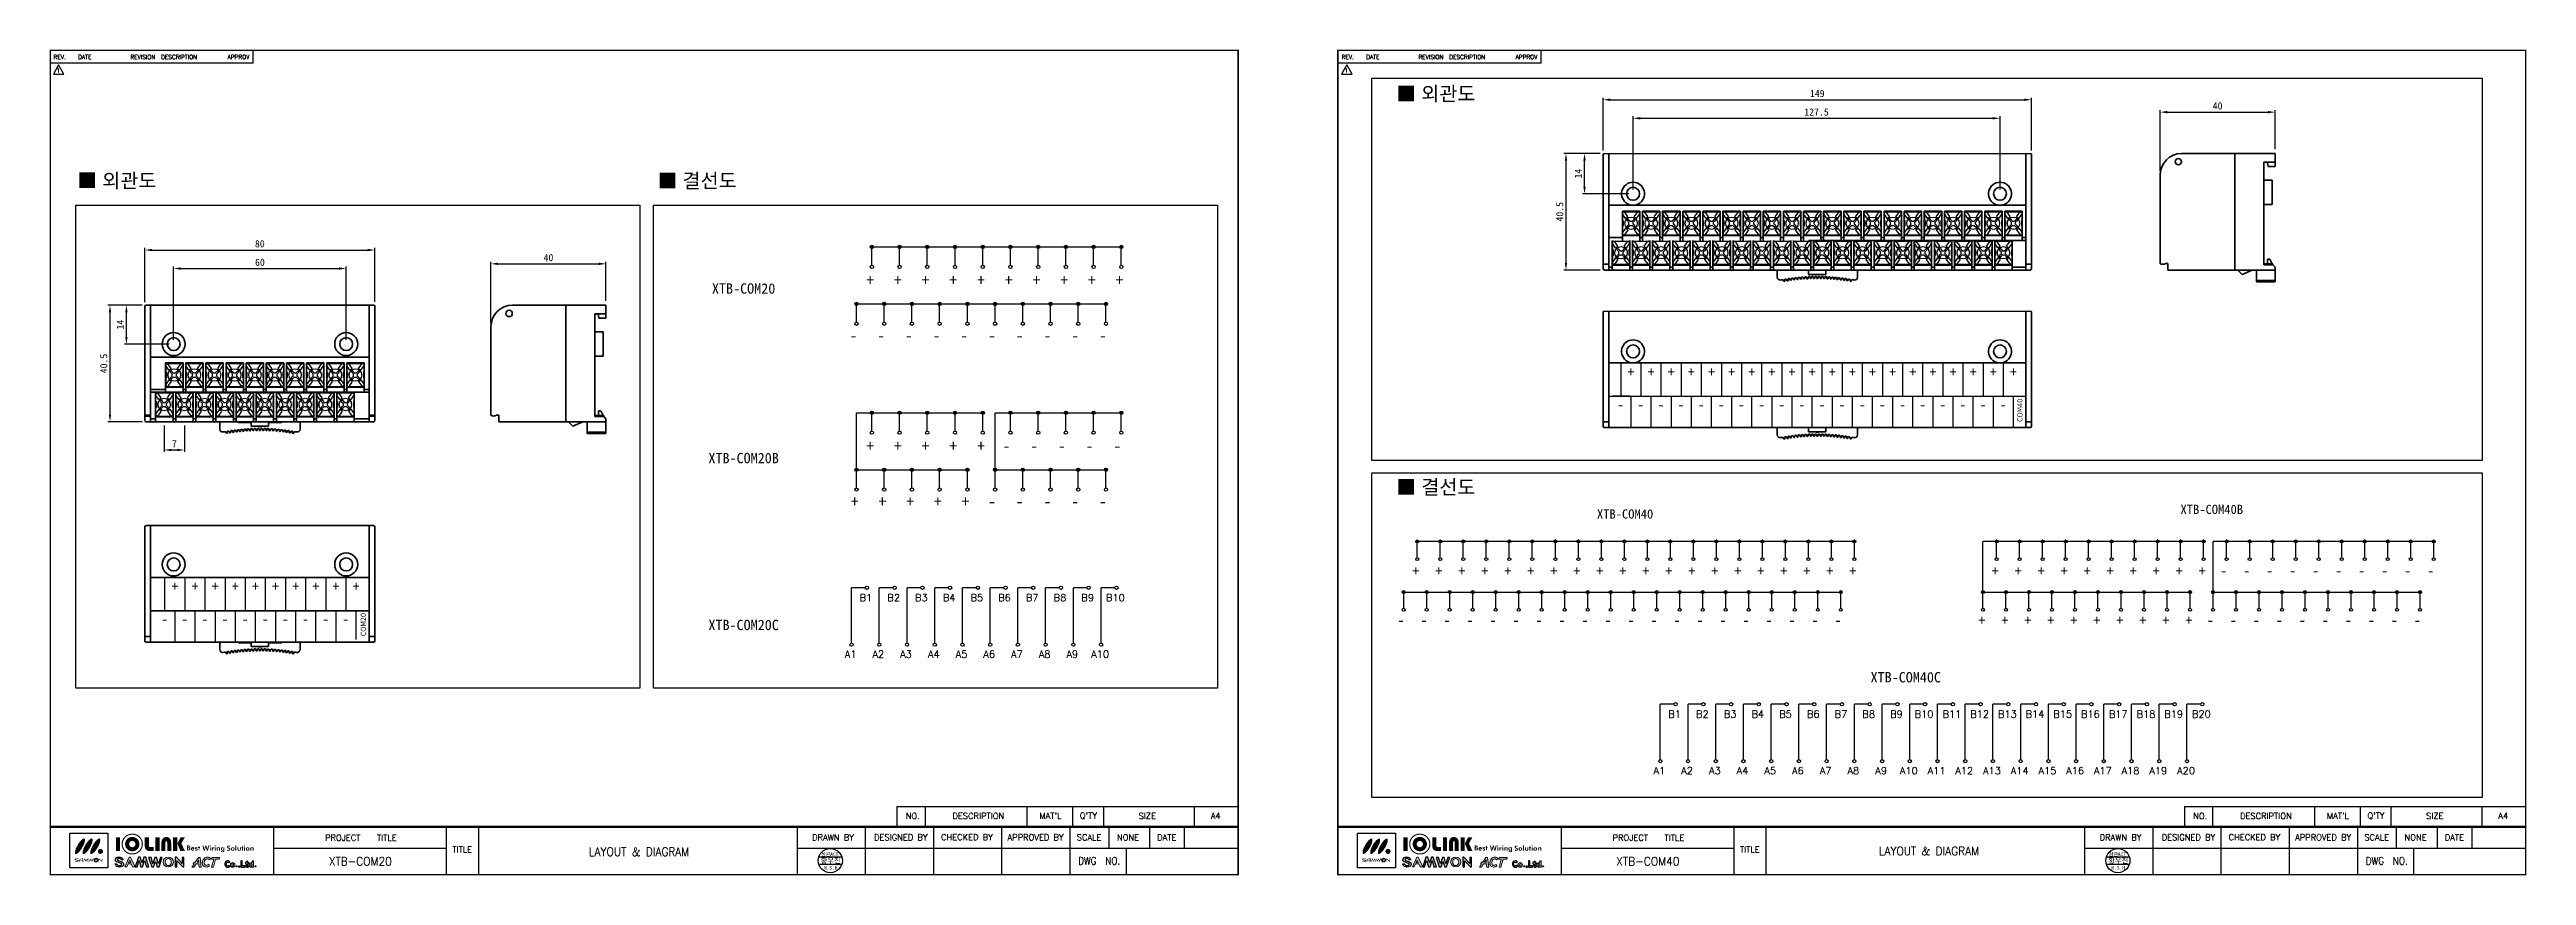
# Model space of a CAD drawing. Header units: millimetres. Extents: x 1618 to 2479, y 422 to 709.
import ezdxf
from ezdxf.enums import TextEntityAlignment as Align

# ---------------------------------------------------------------- set-up
doc = ezdxf.new("R2010")
doc.units = ezdxf.units.MM
for name, color, linetype in [('_______1', 160, 'Continuous'), ('LAYER_1', 160, 'Continuous'), ('S', 3, 'Continuous'), ('SHEET', 7, 'Continuous')]:
    doc.layers.add(name, color=color, linetype=linetype)
doc.layers.add('가시적인 것(ISO)', color=7, linetype='Continuous', lineweight=35)
doc.styles.add('ROMANS', font='romans', dxfattribs={"width": 0.9})
doc.styles.add('style1', font='tahoma.ttf', dxfattribs={"width": 0.7})
doc.styles.add('굴림', font='', dxfattribs={"width": 0.9})
doc.styles.get('굴림').set_extended_font_data('GulimChe')
doc.dimstyles.get("Standard").update_dxf_attribs({"dimtxt": 0.18, "dimasz": 0.18, "dimexe": 0.18, "dimexo": 0.0625, "dimgap": 0.09, "dimtad": 0, "dimtih": 1, "dimtoh": 1, "dimdec": 4, "dimzin": 0, "dimdsep": 46, "dimtxsty": 'Standard', "dimcen": 0.09, "dimadec": 0, "dimazin": 0, "dimtfac": 1, "dimtdec": 4, "dimtofl": 0, "dimtmove": 0, "dimatfit": 3, "dimfxl": 1, "dimtolj": 1, "dimtzin": 0, "dimarcsym": 0})

msp = doc.modelspace()

# ---------------------------------------------------------------- texts
at = {"color": 7}
for s, height, p in [('+', 3.97, (1901.87, 627.3)), ('+', 3.97, (1911.51, 627.3)), ('+', 3.97, (1921.15, 627.3)), ('+', 3.97, (1930.79, 627.3)), ('+', 3.97, (1940.43, 627.3)), ('+', 3.97, (1950.06, 627.3)), ('+', 3.97, (1959.7, 627.3)), ('+', 3.97, (1969.34, 627.3)), ('+', 3.97, (1978.98, 627.3)), ('+', 3.97, (1988.62, 627.3)), ('-', 3.97, (1896.05, 607.98)), ('-', 3.97, (1905.69, 607.98)), ('-', 3.97, (1915.32, 607.98)), ('-', 3.97, (1924.96, 607.98)), ('-', 3.97, (1934.6, 607.98)), ('-', 3.97, (1944.24, 607.98)), ('-', 3.97, (1953.88, 607.98)), ('-', 3.97, (1963.52, 607.98)), ('-', 3.97, (1973.16, 607.98)), ('-', 3.97, (1982.8, 607.98)), ('+', 3.5, (2166.59, 595.62)), ('+', 3.5, (2173.59, 595.62)), ('+', 3.5, (2180.59, 595.62)), ('+', 3.5, (2187.59, 595.62)), ('+', 3.5, (2194.59, 595.62)), ('+', 3.5, (2201.59, 595.62)), ('+', 3.5, (2208.59, 595.62)), ('+', 3.5, (2215.59, 595.62)), ('+', 3.5, (2222.59, 595.62)), ('+', 3.5, (2229.59, 595.62)), ('+', 3.5, (2236.59, 595.62)), ('+', 3.5, (2243.59, 595.62)), ('+', 3.5, (2250.59, 595.62)), ('+', 3.5, (2257.59, 595.62)), ('+', 3.5, (2264.59, 595.62)), ('+', 3.5, (2271.59, 595.62)), ('+', 3.5, (2278.59, 595.62)), ('+', 3.5, (2285.59, 595.62)), ('+', 3.5, (2292.59, 595.62)), ('+', 3.5, (2299.59, 595.62)), ('-', 3.5, (2163.01, 584.24)), ('-', 3.5, (2170.01, 584.24)), ('-', 3.5, (2177.01, 584.24)), ('-', 3.5, (2184.01, 584.24)), ('-', 3.5, (2191.01, 584.24)), ('-', 3.5, (2198.01, 584.24)), ('-', 3.5, (2205.01, 584.24)), ('-', 3.5, (2212.01, 584.24)), ('-', 3.5, (2219.01, 584.24)), ('-', 3.5, (2226.01, 584.24)), ('-', 3.5, (2233.01, 584.24)), ('-', 3.5, (2240.01, 584.24)), ('-', 3.5, (2247.01, 584.24)), ('-', 3.5, (2254.01, 584.24)), ('-', 3.5, (2261.01, 584.24)), ('-', 3.5, (2268.01, 584.24)), ('-', 3.5, (2275.01, 584.24)), ('-', 3.5, (2282.01, 584.24)), ('-', 3.5, (2289.01, 584.24)), ('-', 3.5, (2296.01, 584.24)), ('+', 3.97, (1901.87, 569.68)), ('+', 3.97, (1911.51, 569.68)), ('+', 3.97, (1921.15, 569.68)), ('+', 3.97, (1930.79, 569.68)), ('+', 3.97, (1940.43, 569.68)), ('-', 3.97, (1949.27, 569.65)), ('-', 3.97, (1958.91, 569.65)), ('-', 3.97, (1968.55, 569.65)), ('-', 3.97, (1978.19, 569.65)), ('-', 3.97, (1987.83, 569.65)), ('+', 3.97, (1896.5, 550.38)), ('+', 3.97, (1906.14, 550.38)), ('+', 3.97, (1915.78, 550.38)), ('+', 3.97, (1925.42, 550.38)), ('+', 3.97, (1935.05, 550.38)), ('-', 3.97, (1944.24, 550.36)), ('-', 3.97, (1953.88, 550.36)), ('-', 3.97, (1963.52, 550.36)), ('-', 3.97, (1973.16, 550.36)), ('-', 3.97, (1982.8, 550.36)), ('+', 3.53, (2091.76, 526.48)), ('+', 3.53, (2099.76, 526.48)), ('+', 3.53, (2107.76, 526.48)), ('+', 3.53, (2115.76, 526.48)), ('+', 3.53, (2123.76, 526.48)), ('+', 3.53, (2131.76, 526.48)), ('+', 3.53, (2139.76, 526.48)), ('+', 3.53, (2147.76, 526.48)), ('+', 3.53, (2155.76, 526.48)), ('+', 3.53, (2163.76, 526.48)), ('+', 3.53, (2171.76, 526.48)), ('+', 3.53, (2179.76, 526.48)), ('+', 3.53, (2187.76, 526.48)), ('+', 3.53, (2195.76, 526.48)), ('+', 3.53, (2203.76, 526.48)), ('+', 3.53, (2211.76, 526.48)), ('+', 3.53, (2219.76, 526.48)), ('+', 3.53, (2227.76, 526.48)), ('+', 3.53, (2235.76, 526.48)), ('+', 3.53, (2243.76, 526.48)), ('+', 3.53, (2293.2, 526.48)), ('+', 3.53, (2301.2, 526.48)), ('+', 3.53, (2309.2, 526.48)), ('+', 3.53, (2317.2, 526.48)), ('+', 3.53, (2325.2, 526.48)), ('+', 3.53, (2333.2, 526.48)), ('+', 3.53, (2341.2, 526.48)), ('+', 3.53, (2349.2, 526.48)), ('+', 3.53, (2357.2, 526.48)), ('+', 3.53, (2365.2, 526.48)), ('-', 3.53, (2372.66, 526.45)), ('-', 3.53, (2380.66, 526.45)), ('-', 3.53, (2388.66, 526.45)), ('-', 3.53, (2396.66, 526.45)), ('-', 3.53, (2404.66, 526.45)), ('-', 3.53, (2412.66, 526.45)), ('-', 3.53, (2420.66, 526.45)), ('-', 3.53, (2428.66, 526.45)), ('-', 3.53, (2436.66, 526.45)), ('-', 3.53, (2444.66, 526.45)), ('+', 3.5, (1660.28, 521.09)), ('+', 3.5, (1667.28, 521.09)), ('+', 3.5, (1674.28, 521.09)), ('+', 3.5, (1681.28, 521.09)), ('+', 3.5, (1688.28, 521.09)), ('+', 3.5, (1695.28, 521.09)), ('+', 3.5, (1702.28, 521.09)), ('+', 3.5, (1709.28, 521.09)), ('+', 3.5, (1716.28, 521.09)), ('+', 3.5, (1723.28, 521.09)), ('-', 3.5, (1656.7, 509.72)), ('-', 3.5, (1663.7, 509.72)), ('-', 3.5, (1670.7, 509.72)), ('-', 3.5, (1677.7, 509.72)), ('-', 3.5, (1684.7, 509.72)), ('-', 3.5, (1691.7, 509.72)), ('-', 3.5, (1698.7, 509.72)), ('-', 3.5, (1705.7, 509.72)), ('-', 3.5, (1712.7, 509.72)), ('-', 3.5, (1719.7, 509.72)), ('-', 3.53, (2086.58, 509.3)), ('-', 3.53, (2094.58, 509.3)), ('-', 3.53, (2102.58, 509.3)), ('-', 3.53, (2110.58, 509.3)), ('-', 3.53, (2118.58, 509.3)), ('-', 3.53, (2126.58, 509.3)), ('-', 3.53, (2134.58, 509.3)), ('-', 3.53, (2142.58, 509.3)), ('-', 3.53, (2150.58, 509.3)), ('-', 3.53, (2158.58, 509.3)), ('-', 3.53, (2166.58, 509.3)), ('-', 3.53, (2174.58, 509.3)), ('-', 3.53, (2182.58, 509.3)), ('-', 3.53, (2190.58, 509.3)), ('-', 3.53, (2198.58, 509.3)), ('-', 3.53, (2206.58, 509.3)), ('-', 3.53, (2214.58, 509.3)), ('-', 3.53, (2222.58, 509.3)), ('-', 3.53, (2230.58, 509.3)), ('-', 3.53, (2238.58, 509.3)), ('+', 3.53, (2288.57, 509.31)), ('+', 3.53, (2296.57, 509.31)), ('+', 3.53, (2304.57, 509.31)), ('+', 3.53, (2312.57, 509.31)), ('+', 3.53, (2320.57, 509.31)), ('+', 3.53, (2328.57, 509.31)), ('+', 3.53, (2336.57, 509.31)), ('+', 3.53, (2344.57, 509.31)), ('+', 3.53, (2352.57, 509.31)), ('+', 3.53, (2360.57, 509.31)), ('-', 3.53, (2368.02, 509.3)), ('-', 3.53, (2376.02, 509.3)), ('-', 3.53, (2384.02, 509.3)), ('-', 3.53, (2392.02, 509.3)), ('-', 3.53, (2400.02, 509.3)), ('-', 3.53, (2408.02, 509.3)), ('-', 3.53, (2416.02, 509.3)), ('-', 3.53, (2424.02, 509.3)), ('-', 3.53, (2432.02, 509.3)), ('-', 3.53, (2440.02, 509.3))]:
    msp.add_text(s, height=height, dxfattribs=at).set_placement(p)
for s, height, p in [('XTB-COM20', 3.6, (1859.23, 626.31)), ('XTB-COM20B', 3.6, (1859.23, 567.39)), ('XTB-COM40', 3.2, (2165.75, 547.96)), ('XTB-COM40B', 3.2, (2369.76, 549.55)), ('XTB-COM20C', 3.6, (1859.23, 509.4)), ('XTB-COM40C', 3.6, (2263.35, 491.23))]:
    msp.add_text(s, height=height).set_placement(p, align=Align.MIDDLE)
at = {"style": 'style1'}
for s, p in [('COM40', (2303.91, 579.95)), ('COM20', (1727.9, 505.51))]:
    msp.add_text(s, height=1.8, rotation=90, dxfattribs=at).set_placement(p)
at = {"color": 0, "char_height": 5, "width": 40.8957, "attachment_point": 5}
for s, insert in [('{\\fDotum|b1|i0|c129|p50;■ 외관도}', (2099.98, 693.73)), ('{\\fDotum|b1|i0|c129|p50;■ 외관도}', (1641.31, 663.54)), ('{\\fDotum|b1|i0|c129|p50;■ 결선도}', (1843.08, 663.54)), ('{\\fDotum|b1|i0|c129|p50;■ 결선도}', (2099.98, 557.06))]:
    msp.add_mtext(s, dxfattribs=dict(at, insert=insert))
at = {"layer": 'SHEET'}
for s, height, style, p in [('REV.', 1.469, 'ROMANS', (1621.41, 706.76)), ('DATE', 1.469, 'ROMANS', (1630.13, 706.76)), ('REVISION  DESCRIPTION', 1.4693, 'ROMANS', (1657.59, 706.75)), ('APPROV', 1.469, 'ROMANS', (1683.58, 706.76)), ('REV.', 1.469, 'ROMANS', (2069.32, 706.76)), ('DATE', 1.469, 'ROMANS', (2078.03, 706.76)), ('REVISION  DESCRIPTION', 1.4693, 'ROMANS', (2105.5, 706.75)), ('APPROV', 1.469, 'ROMANS', (2131.48, 706.76)), ('1', 1.47, 'ROMANS', (1620.92, 702.07)), ('1', 1.47, 'ROMANS', (2068.82, 702.07)), ('B1', 2.5, 'ROMANS', (1901.77, 518.88)), ('B2', 2.5, 'ROMANS', (1911.41, 518.88)), ('B3', 2.5, 'ROMANS', (1921.05, 518.88)), ('B4', 2.5, 'ROMANS', (1930.69, 518.88)), ('B5', 2.5, 'ROMANS', (1940.32, 518.88)), ('B6', 2.5, 'ROMANS', (1949.96, 518.88)), ('B7', 2.5, 'ROMANS', (1959.6, 518.88)), ('B8', 2.5, 'ROMANS', (1969.24, 518.88)), ('B9', 2.5, 'ROMANS', (1978.88, 518.88)), ('B10', 2.5, 'ROMANS', (1988.52, 518.88)), ('A1', 2.5, 'ROMANS', (1896.43, 499.25)), ('A2', 2.5, 'ROMANS', (1906.07, 499.25)), ('A3', 2.5, 'ROMANS', (1915.71, 499.25)), ('A4', 2.5, 'ROMANS', (1925.35, 499.25)), ('A5', 2.5, 'ROMANS', (1934.99, 499.25)), ('A6', 2.5, 'ROMANS', (1944.63, 499.25)), ('A7', 2.5, 'ROMANS', (1954.26, 499.25)), ('A8', 2.5, 'ROMANS', (1963.9, 499.25)), ('A9', 2.5, 'ROMANS', (1973.54, 499.25)), ('A10', 2.5, 'ROMANS', (1983.18, 499.25)), ('B1', 2.5, 'ROMANS', (2182.99, 478.42)), ('B2', 2.5, 'ROMANS', (2192.63, 478.42)), ('B3', 2.5, 'ROMANS', (2202.26, 478.42)), ('B4', 2.5, 'ROMANS', (2211.9, 478.42)), ('B5', 2.5, 'ROMANS', (2221.54, 478.42)), ('B6', 2.5, 'ROMANS', (2231.18, 478.42)), ('B7', 2.5, 'ROMANS', (2240.82, 478.42)), ('B8', 2.5, 'ROMANS', (2250.46, 478.42)), ('B9', 2.5, 'ROMANS', (2260.1, 478.42)), ('B10', 2.5, 'ROMANS', (2269.74, 478.42)), ('B11', 2.5, 'ROMANS', (2279.38, 478.42)), ('B12', 2.5, 'ROMANS', (2289.02, 478.42)), ('B13', 2.5, 'ROMANS', (2298.65, 478.42)), ('B14', 2.5, 'ROMANS', (2308.29, 478.42)), ('B15', 2.5, 'ROMANS', (2317.93, 478.42)), ('B16', 2.5, 'ROMANS', (2327.57, 478.42)), ('B17', 2.5, 'ROMANS', (2337.21, 478.42)), ('B18', 2.5, 'ROMANS', (2346.85, 478.42)), ('B19', 2.5, 'ROMANS', (2356.49, 478.42)), ('B20', 2.5, 'ROMANS', (2366.13, 478.42)), ('A1', 2.5, 'ROMANS', (2177.65, 458.78)), ('A2', 2.5, 'ROMANS', (2187.29, 458.78)), ('A3', 2.5, 'ROMANS', (2196.93, 458.78)), ('A4', 2.5, 'ROMANS', (2206.56, 458.78)), ('A5', 2.5, 'ROMANS', (2216.2, 458.78)), ('A6', 2.5, 'ROMANS', (2225.84, 458.78)), ('A7', 2.5, 'ROMANS', (2235.48, 458.78)), ('A8', 2.5, 'ROMANS', (2245.12, 458.78)), ('A9', 2.5, 'ROMANS', (2254.76, 458.78)), ('A10', 2.5, 'ROMANS', (2264.4, 458.78)), ('A11', 2.5, 'ROMANS', (2274.04, 458.78)), ('A12', 2.5, 'ROMANS', (2283.68, 458.78)), ('A13', 2.5, 'ROMANS', (2293.32, 458.78)), ('A14', 2.5, 'ROMANS', (2302.95, 458.78)), ('A15', 2.5, 'ROMANS', (2312.59, 458.78)), ('A16', 2.5, 'ROMANS', (2322.23, 458.78)), ('A17', 2.5, 'ROMANS', (2331.87, 458.78)), ('A18', 2.5, 'ROMANS', (2341.51, 458.78)), ('A19', 2.5, 'ROMANS', (2351.15, 458.78)), ('A20', 2.5, 'ROMANS', (2360.79, 458.78)), ('NO.', 2.107, 'ROMANS', (1918.02, 443.03)), ('DESCRIPTION', 2.1074, 'ROMANS', (1940.85, 443.03)), ("MAT'L", 2.107, 'ROMANS', (1965.92, 443.03)), ("Q'TY", 2.107, 'ROMANS', (1979.14, 443.03)), ('SIZE', 2.107, 'ROMANS', (1999.6, 443.03)), ('A4', 2.107, 'ROMANS', (2023.38, 443.03)), ('NO.', 2.107, 'ROMANS', (2365.74, 443.03)), ('DESCRIPTION', 2.1074, 'ROMANS', (2388.57, 443.03)), ("MAT'L", 2.107, 'ROMANS', (2413.64, 443.03)), ("Q'TY", 2.107, 'ROMANS', (2426.86, 443.03)), ('SIZE', 2.107, 'ROMANS', (2447.32, 443.03)), ('A4', 2.107, 'ROMANS', (2471.1, 443.03)), ('PROJECT   TITLE', 2.1074, 'ROMANS', (1726.15, 435.47)), ('TITLE', 2.107, 'ROMANS', (1761.4, 431.36)), ('DRAWN BY', 2.107, 'ROMANS', (1890.32, 435.59)), ('DESIGNED BY', 2.1074, 'ROMANS', (1913.91, 435.6)), ('CHECKED BY', 2.107, 'ROMANS', (1936.88, 435.63)), ('APPROVED BY', 2.1074, 'ROMANS', (1960.76, 435.6)), ('SCALE', 2.107, 'ROMANS', (1979.37, 435.59)), ('NONE', 2.107, 'ROMANS', (1992.9, 435.59)), ('DATE', 2.107, 'ROMANS', (2006.37, 435.59)), ('PROJECT   TITLE', 2.1074, 'ROMANS', (2173.87, 435.47)), ('TITLE', 2.107, 'ROMANS', (2209.12, 431.36)), ('DRAWN BY', 2.107, 'ROMANS', (2338.03, 435.59)), ('DESIGNED BY', 2.1074, 'ROMANS', (2361.63, 435.6)), ('CHECKED BY', 2.107, 'ROMANS', (2384.59, 435.63)), ('APPROVED BY', 2.1074, 'ROMANS', (2408.48, 435.6)), ('SCALE', 2.107, 'ROMANS', (2427.09, 435.59)), ('NONE', 2.107, 'ROMANS', (2440.62, 435.59)), ('DATE', 2.107, 'ROMANS', (2454.09, 435.59)), ('황우진', 1.8, '굴림', (1889.52, 427.56)), ('H.S.H', 1.2, '굴림', (1889.49, 425.02)), ('황우진', 1.8, '굴림', (2337.24, 427.56)), ('H.S.H', 1.2, '굴림', (2337.21, 425.02))]:
    msp.add_text(s, height=height, dxfattribs=dict(at, style=style)).set_placement(p, align=Align.MIDDLE)
at = {"layer": 'SHEET', "color": 0, "style": 'ROMANS', "width": 0.9}
for s, p in [('LAYOUT & DIAGRAM', (1822.87, 430.61)), ('LAYOUT & DIAGRAM', (2271.41, 430.85)), ('XTB-COM20', (1725.94, 427.26)), ('XTB-COM40', (2173.66, 427.26))]:
    msp.add_text(s, height=3, dxfattribs=at).set_placement(p, align=Align.MIDDLE)
at = {"layer": 'SHEET', "ltscale": 0.1, "style": '굴림'}
for p in [(1889.22, 429.79), (2336.94, 429.79)]:
    msp.add_text('삼원ACT', height=1.2, dxfattribs=at).set_placement(p, align=Align.MIDDLE)
at = {"layer": 'SHEET', "style": 'ROMANS', "width": 0.85}
for p in [(1982.89, 427.42), (2430.61, 427.42)]:
    msp.add_text('DWG  NO.', height=2.634, dxfattribs=at).set_placement(p, align=Align.MIDDLE)

# ---------------------------------------------------------------- blocks, each defined once
blk = doc.blocks.new('A$C4F960576')
h = blk.add_hatch(color=256)
edge = h.paths.add_edge_path(flags=16)
edge.add_ellipse((34.21, 1.98), major_axis=(0, -1.24), ratio=0.858658, start_angle=0, end_angle=360)
edge = h.paths.add_edge_path()
edge.add_ellipse((34.21, 1.98), major_axis=(-1.8, 0), ratio=0.950058, start_angle=0, end_angle=360)
edge = h.paths.add_edge_path(flags=16)
edge.add_ellipse((63.13, 1.01), major_axis=(0, -0.434), ratio=0.578322, start_angle=0, end_angle=360)
edge = h.paths.add_edge_path(flags=16)
edge.add_ellipse((56.6, 1.01), major_axis=(0, -0.433), ratio=0.676923, start_angle=0, end_angle=360)
edge = h.paths.add_edge_path()
edge.add_ellipse((56.61, 1.01), major_axis=(0, 0.812), ratio=0.970039, start_angle=0, end_angle=360)
h.paths.add_polyline_path([(32.1, 3.61), (31.82, 3.61), (31.48, 3.61), (30.8, 1.33), (30.13, 3.61), (29.58, 3.61), (28.91, 1.34), (28.24, 3.61), (27.38, 3.61), (28.47, 0.27), (29.14, 0.27), (29.74, 2.16), (30.36, 0.27), (31.04, 0.27)])
h.paths.add_polyline_path([(26.39, 3.63), (26.23, 3.63), (25.73, 3.63), (25.12, 1.74), (24.5, 3.63), (23.82, 3.63), (22.76, 0.28), (23.38, 0.28), (24.06, 2.57), (24.73, 0.28), (25.28, 0.28), (25.96, 2.55), (26.62, 0.28), (27.49, 0.28)])
h.paths.add_polyline_path([(37.04, 3.64), (36.93, 3.64), (36.67, 3.64), (36.67, 0.33), (37.24, 0.33), (37.24, 2.45), (39.31, 0.31), (39.67, 0.31), (39.67, 3.61), (39.11, 3.61), (39.11, 1.49)])
edge = h.paths.add_edge_path()
edge.add_spline(control_points=[(17.93, 2.71), (17.88, 2.87), (17.77, 3), (17.63, 3.08)], knot_values=[53, 53, 53, 53, 54, 54, 54, 54], degree=3, periodic=0)
edge.add_spline(control_points=[(17.63, 3.08), (17.46, 3.16), (17.28, 3.2), (17.09, 3.2)], knot_values=[0, 0, 0, 0, 1, 1, 1, 1], degree=3, periodic=0)
edge.add_spline(control_points=[(17.09, 3.2), (16.96, 3.21), (16.84, 3.18), (16.72, 3.12)], knot_values=[1, 1, 1, 1, 2, 2, 2, 2], degree=3, periodic=0)
edge.add_spline(control_points=[(16.72, 3.12), (16.61, 3.06), (16.55, 2.94), (16.56, 2.81)], knot_values=[2, 2, 2, 2, 3, 3, 3, 3], degree=3, periodic=0)
edge.add_spline(control_points=[(16.56, 2.81), (16.56, 2.81), (16.56, 2.79), (16.56, 2.79)], knot_values=[3, 3, 3, 3, 4, 4, 4, 4], degree=3, periodic=0)
edge.add_spline(control_points=[(16.56, 2.79), (16.56, 2.79), (16.56, 2.76), (16.56, 2.76)], knot_values=[4, 4, 4, 4, 5, 5, 5, 5], degree=3, periodic=0)
edge.add_spline(control_points=[(16.56, 2.76), (16.56, 2.76), (16.57, 2.73), (16.57, 2.73)], knot_values=[5, 5, 5, 5, 6, 6, 6, 6], degree=3, periodic=0)
edge.add_spline(control_points=[(16.57, 2.73), (16.57, 2.73), (16.59, 2.7), (16.59, 2.7)], knot_values=[6, 6, 6, 6, 7, 7, 7, 7], degree=3, periodic=0)
edge.add_spline(control_points=[(16.59, 2.7), (16.59, 2.7), (16.62, 2.67), (16.62, 2.67)], knot_values=[7, 7, 7, 7, 8, 8, 8, 8], degree=3, periodic=0)
edge.add_spline(control_points=[(16.62, 2.67), (16.62, 2.67), (16.65, 2.63), (16.65, 2.63)], knot_values=[8, 8, 8, 8, 9, 9, 9, 9], degree=3, periodic=0)
edge.add_spline(control_points=[(16.65, 2.63), (16.65, 2.63), (16.7, 2.59), (16.7, 2.59)], knot_values=[9, 9, 9, 9, 10, 10, 10, 10], degree=3, periodic=0)
edge.add_spline(control_points=[(16.7, 2.59), (16.7, 2.59), (16.76, 2.56), (16.76, 2.56)], knot_values=[10, 10, 10, 10, 11, 11, 11, 11], degree=3, periodic=0)
edge.add_spline(control_points=[(16.76, 2.56), (16.97, 2.46), (17.19, 2.38), (17.41, 2.31)], knot_values=[11, 11, 11, 11, 12, 12, 12, 12], degree=3, periodic=0)
edge.add_spline(control_points=[(17.41, 2.31), (17.7, 2.23), (17.99, 2.12), (18.25, 1.98)], knot_values=[12, 12, 12, 12, 13, 13, 13, 13], degree=3, periodic=0)
edge.add_spline(control_points=[(18.25, 1.98), (18.53, 1.85), (18.71, 1.58), (18.72, 1.28)], knot_values=[13, 13, 13, 13, 14, 14, 14, 14], degree=3, periodic=0)
edge.add_spline(control_points=[(18.72, 1.28), (18.74, 0.95), (18.56, 0.63), (18.27, 0.47)], knot_values=[14, 14, 14, 14, 15, 15, 15, 15], degree=3, periodic=0)
edge.add_spline(control_points=[(18.27, 0.47), (17.95, 0.31), (17.59, 0.24), (17.24, 0.26)], knot_values=[15, 15, 15, 15, 16, 16, 16, 16], degree=3, periodic=0)
edge.add_spline(control_points=[(17.24, 0.26), (16.91, 0.24), (16.59, 0.32), (16.31, 0.48)], knot_values=[16, 16, 16, 16, 17, 17, 17, 17], degree=3, periodic=0)
edge.add_spline(control_points=[(16.31, 0.48), (16.01, 0.68), (15.81, 1.01), (15.76, 1.37)], knot_values=[17, 17, 17, 17, 18, 18, 18, 18], degree=3, periodic=0)
edge.add_spline(control_points=[(15.76, 1.37), (15.76, 1.37), (16.31, 1.37), (16.31, 1.37)], knot_values=[18, 18, 18, 18, 19, 19, 19, 19], degree=3, periodic=0)
edge.add_spline(control_points=[(16.31, 1.37), (16.35, 1.17), (16.49, 1), (16.68, 0.93)], knot_values=[19, 19, 19, 19, 20, 20, 20, 20], degree=3, periodic=0)
edge.add_spline(control_points=[(16.68, 0.93), (16.88, 0.79), (17.12, 0.73), (17.37, 0.74)], knot_values=[20, 20, 20, 20, 21, 21, 21, 21], degree=3, periodic=0)
edge.add_spline(control_points=[(17.37, 0.74), (17.52, 0.73), (17.67, 0.76), (17.81, 0.83)], knot_values=[21, 21, 21, 21, 22, 22, 22, 22], degree=3, periodic=0)
edge.add_spline(control_points=[(17.81, 0.83), (17.81, 0.83), (17.85, 0.87), (17.85, 0.87)], knot_values=[22, 22, 22, 22, 23, 23, 23, 23], degree=3, periodic=0)
edge.add_spline(control_points=[(17.85, 0.87), (17.85, 0.87), (17.89, 0.91), (17.89, 0.91)], knot_values=[23, 23, 23, 23, 24, 24, 24, 24], degree=3, periodic=0)
edge.add_spline(control_points=[(17.89, 0.91), (17.89, 0.91), (17.92, 0.95), (17.92, 0.95)], knot_values=[24, 24, 24, 24, 25, 25, 25, 25], degree=3, periodic=0)
edge.add_spline(control_points=[(17.92, 0.95), (17.92, 0.95), (17.94, 1), (17.94, 1)], knot_values=[25, 25, 25, 25, 26, 26, 26, 26], degree=3, periodic=0)
edge.add_spline(control_points=[(17.94, 1), (17.94, 1), (17.96, 1.05), (17.96, 1.05)], knot_values=[26, 26, 26, 26, 27, 27, 27, 27], degree=3, periodic=0)
edge.add_spline(control_points=[(17.96, 1.05), (17.96, 1.05), (17.97, 1.11), (17.97, 1.11)], knot_values=[27, 27, 27, 27, 28, 28, 28, 28], degree=3, periodic=0)
edge.add_spline(control_points=[(17.97, 1.11), (17.97, 1.11), (17.98, 1.17), (17.98, 1.17)], knot_values=[28, 28, 28, 28, 29, 29, 29, 29], degree=3, periodic=0)
edge.add_spline(control_points=[(17.98, 1.17), (17.98, 1.17), (17.99, 1.25), (17.99, 1.25)], knot_values=[29, 29, 29, 29, 30, 30, 30, 30], degree=3, periodic=0)
edge.add_spline(control_points=[(17.99, 1.25), (17.99, 1.25), (17.98, 1.27), (17.98, 1.27)], knot_values=[30, 30, 30, 30, 31, 31, 31, 31], degree=3, periodic=0)
edge.add_spline(control_points=[(17.98, 1.27), (17.98, 1.27), (17.98, 1.3), (17.98, 1.3)], knot_values=[31, 31, 31, 31, 32, 32, 32, 32], degree=3, periodic=0)
edge.add_spline(control_points=[(17.98, 1.3), (17.98, 1.3), (17.97, 1.33), (17.97, 1.33)], knot_values=[32, 32, 32, 32, 33, 33, 33, 33], degree=3, periodic=0)
edge.add_spline(control_points=[(17.97, 1.33), (17.97, 1.33), (17.95, 1.36), (17.95, 1.36)], knot_values=[33, 33, 33, 33, 34, 34, 34, 34], degree=3, periodic=0)
edge.add_spline(control_points=[(17.95, 1.36), (17.95, 1.36), (17.92, 1.39), (17.92, 1.39)], knot_values=[34, 34, 34, 34, 35, 35, 35, 35], degree=3, periodic=0)
edge.add_spline(control_points=[(17.92, 1.39), (17.92, 1.39), (17.88, 1.43), (17.88, 1.43)], knot_values=[35, 35, 35, 35, 36, 36, 36, 36], degree=3, periodic=0)
edge.add_spline(control_points=[(17.88, 1.43), (17.88, 1.43), (17.83, 1.47), (17.83, 1.47)], knot_values=[36, 36, 36, 36, 37, 37, 37, 37], degree=3, periodic=0)
edge.add_spline(control_points=[(17.83, 1.47), (17.83, 1.47), (17.77, 1.51), (17.77, 1.51)], knot_values=[37, 37, 37, 37, 38, 38, 38, 38], degree=3, periodic=0)
edge.add_spline(control_points=[(17.77, 1.51), (17.56, 1.61), (17.35, 1.69), (17.13, 1.75)], knot_values=[38, 38, 38, 38, 39, 39, 39, 39], degree=3, periodic=0)
edge.add_spline(control_points=[(17.13, 1.75), (16.84, 1.83), (16.55, 1.94), (16.28, 2.07)], knot_values=[39, 39, 39, 39, 40, 40, 40, 40], degree=3, periodic=0)
edge.add_spline(control_points=[(16.28, 2.07), (16.28, 2.07), (16.18, 2.14), (16.18, 2.14)], knot_values=[40, 40, 40, 40, 41, 41, 41, 41], degree=3, periodic=0)
edge.add_spline(control_points=[(16.18, 2.14), (16.18, 2.14), (16.08, 2.21), (16.08, 2.21)], knot_values=[41, 41, 41, 41, 42, 42, 42, 42], degree=3, periodic=0)
edge.add_spline(control_points=[(16.08, 2.21), (16.08, 2.21), (16, 2.29), (16, 2.29)], knot_values=[42, 42, 42, 42, 43, 43, 43, 43], degree=3, periodic=0)
edge.add_spline(control_points=[(16, 2.29), (16, 2.29), (15.94, 2.38), (15.94, 2.38)], knot_values=[43, 43, 43, 43, 44, 44, 44, 44], degree=3, periodic=0)
edge.add_spline(control_points=[(15.94, 2.38), (15.94, 2.38), (15.89, 2.46), (15.89, 2.46)], knot_values=[44, 44, 44, 44, 45, 45, 45, 45], degree=3, periodic=0)
edge.add_spline(control_points=[(15.89, 2.46), (15.89, 2.46), (15.85, 2.55), (15.85, 2.55)], knot_values=[45, 45, 45, 45, 46, 46, 46, 46], degree=3, periodic=0)
edge.add_spline(control_points=[(15.85, 2.55), (15.85, 2.55), (15.83, 2.65), (15.83, 2.65)], knot_values=[46, 46, 46, 46, 47, 47, 47, 47], degree=3, periodic=0)
edge.add_spline(control_points=[(15.83, 2.65), (15.83, 2.65), (15.82, 2.75), (15.82, 2.75)], knot_values=[47, 47, 47, 47, 48, 48, 48, 48], degree=3, periodic=0)
edge.add_spline(control_points=[(15.82, 2.75), (15.82, 3.01), (15.94, 3.26), (16.15, 3.41)], knot_values=[48, 48, 48, 48, 49, 49, 49, 49], degree=3, periodic=0)
edge.add_spline(control_points=[(16.15, 3.41), (16.44, 3.6), (16.78, 3.7), (17.13, 3.68)], knot_values=[49, 49, 49, 49, 50, 50, 50, 50], degree=3, periodic=0)
edge.add_spline(control_points=[(17.13, 3.68), (17.38, 3.68), (17.63, 3.65), (17.87, 3.57)], knot_values=[50, 50, 50, 50, 51, 51, 51, 51], degree=3, periodic=0)
edge.add_spline(control_points=[(17.87, 3.57), (18.2, 3.4), (18.43, 3.08), (18.48, 2.71)], knot_values=[51, 51, 51, 51, 52, 52, 52, 52], degree=3, periodic=0)
edge.add_spline(control_points=[(18.48, 2.71), (18.48, 2.71), (17.93, 2.71), (17.93, 2.71)], knot_values=[52, 52, 52, 52, 53, 53, 53, 53], degree=3, periodic=0)
h.paths.add_polyline_path([(21.16, 1.84), (20.44, 1.84), (20.8, 2.61)], flags=16)
h.paths.add_polyline_path([(22.71, 0.34), (21.14, 3.69), (20.67, 3.69), (19.12, 0.34), (19.77, 0.34), (20.25, 1.4), (21.35, 1.4), (21.81, 0.34)])
edge = h.paths.add_edge_path()
edge.add_spline(control_points=[(57.88, 0.59), (57.91, 0.62), (57.95, 0.63), (58, 0.63), (58.04, 0.63), (58.08, 0.62), (58.1, 0.59)], knot_values=[6, 6, 6, 6, 7, 7, 7, 8, 8, 8, 8], degree=3, periodic=0)
edge.add_spline(control_points=[(58.1, 0.59), (58.13, 0.56), (58.14, 0.53), (58.14, 0.49), (58.14, 0.45), (58.13, 0.42), (58.1, 0.4)], knot_values=[0, 0, 0, 0, 1, 1, 1, 2, 2, 2, 2], degree=3, periodic=0)
edge.add_spline(control_points=[(58.1, 0.4), (58.08, 0.37), (58.04, 0.35), (58, 0.35), (57.95, 0.35), (57.91, 0.37), (57.88, 0.4)], knot_values=[2, 2, 2, 2, 3, 3, 3, 4, 4, 4, 4], degree=3, periodic=0)
edge.add_spline(control_points=[(57.88, 0.4), (57.86, 0.42), (57.85, 0.45), (57.85, 0.49), (57.85, 0.53), (57.86, 0.56), (57.88, 0.59)], knot_values=[4, 4, 4, 4, 5, 5, 5, 6, 6, 6, 6], degree=3, periodic=0)
edge = h.paths.add_edge_path()
edge.add_spline(control_points=[(58.73, 0.08), (58.78, 0.1), (58.82, 0.13), (58.85, 0.16)], knot_values=[12, 12, 12, 12, 13, 13, 13, 13], degree=3, periodic=0)
edge.add_spline(control_points=[(58.85, 0.16), (58.89, 0.19), (58.91, 0.23), (58.92, 0.27)], knot_values=[0, 0, 0, 0, 1, 1, 1, 1], degree=3, periodic=0)
edge.add_spline(control_points=[(58.92, 0.27), (58.93, 0.31), (58.93, 0.33), (58.92, 0.34)], knot_values=[1, 1, 1, 1, 2, 2, 2, 2], degree=3, periodic=0)
edge.add_spline(control_points=[(58.92, 0.34), (58.9, 0.36), (58.88, 0.36), (58.85, 0.36), (58.82, 0.36), (58.8, 0.38), (58.78, 0.4)], knot_values=[2, 2, 2, 2, 3, 3, 3, 4, 4, 4, 4], degree=3, periodic=0)
edge.add_spline(control_points=[(58.78, 0.4), (58.76, 0.43), (58.74, 0.46), (58.74, 0.5), (58.74, 0.54), (58.76, 0.57), (58.79, 0.6)], knot_values=[4, 4, 4, 4, 5, 5, 5, 6, 6, 6, 6], degree=3, periodic=0)
edge.add_spline(control_points=[(58.79, 0.6), (58.82, 0.62), (58.85, 0.63), (58.89, 0.63), (58.94, 0.63), (58.98, 0.62), (59.01, 0.59)], knot_values=[6, 6, 6, 6, 7, 7, 7, 8, 8, 8, 8], degree=3, periodic=0)
edge.add_spline(control_points=[(59.01, 0.59), (59.05, 0.57), (59.07, 0.52), (59.07, 0.47), (59.07, 0.38), (59.04, 0.29), (58.98, 0.22)], knot_values=[8, 8, 8, 8, 9, 9, 9, 10, 10, 10, 10], degree=3, periodic=0)
edge.add_spline(control_points=[(58.98, 0.22), (58.92, 0.15), (58.85, 0.09), (58.76, 0.05)], knot_values=[10, 10, 10, 10, 11, 11, 11, 11], degree=3, periodic=0)
edge.add_spline(control_points=[(58.76, 0.05), (58.76, 0.05), (58.73, 0.08), (58.73, 0.08)], knot_values=[11, 11, 11, 11, 12, 12, 12, 12], degree=3, periodic=0)
edge = h.paths.add_edge_path()
edge.add_spline(control_points=[(59.92, 2.38), (59.92, 2.38), (59.77, 2.38), (59.77, 2.38)], knot_values=[6, 6, 6, 6, 7, 7, 7, 7], degree=3, periodic=0)
edge.add_spline(control_points=[(59.77, 2.38), (59.77, 2.38), (59.44, 2.38), (59.44, 2.38)], knot_values=[0, 0, 0, 0, 1, 1, 1, 1], degree=3, periodic=0)
edge.add_spline(control_points=[(59.44, 2.38), (59.44, 2.38), (59.44, 0.24), (59.44, 0.24)], knot_values=[1, 1, 1, 1, 2, 2, 2, 2], degree=3, periodic=0)
edge.add_spline(control_points=[(59.44, 0.24), (59.44, 0.24), (60.91, 0.24), (60.91, 0.24)], knot_values=[2, 2, 2, 2, 3, 3, 3, 3], degree=3, periodic=0)
edge.add_spline(control_points=[(60.91, 0.24), (60.91, 0.24), (60.91, 0.62), (60.91, 0.62)], knot_values=[3, 3, 3, 3, 4, 4, 4, 4], degree=3, periodic=0)
edge.add_spline(control_points=[(60.91, 0.62), (60.91, 0.62), (60.14, 0.62), (59.92, 0.62)], knot_values=[4, 4, 4, 4, 5, 5, 5, 5], degree=3, periodic=0)
edge.add_spline(control_points=[(59.92, 0.62), (59.92, 0.87), (59.92, 2.38), (59.92, 2.38)], knot_values=[5, 5, 5, 5, 6, 6, 6, 6], degree=3, periodic=0)
edge = h.paths.add_edge_path()
edge.add_spline(control_points=[(61.77, 2.39), (61.77, 2.39), (61.53, 2.21), (61.53, 2.21)], knot_values=[23, 23, 23, 23, 24, 24, 24, 24], degree=3, periodic=0)
edge.add_spline(control_points=[(61.53, 2.21), (61.53, 2.21), (61.29, 2.03), (61.29, 2.03)], knot_values=[0, 0, 0, 0, 1, 1, 1, 1], degree=3, periodic=0)
edge.add_spline(control_points=[(61.29, 2.03), (61.29, 2.03), (61.29, 1.87), (61.29, 1.78)], knot_values=[1, 1, 1, 1, 2, 2, 2, 2], degree=3, periodic=0)
edge.add_spline(control_points=[(61.29, 1.78), (61.25, 1.78), (61.04, 1.78), (61.04, 1.78)], knot_values=[2, 2, 2, 2, 3, 3, 3, 3], degree=3, periodic=0)
edge.add_spline(control_points=[(61.04, 1.78), (61.04, 1.78), (61.04, 1.4), (61.04, 1.4)], knot_values=[3, 3, 3, 3, 4, 4, 4, 4], degree=3, periodic=0)
edge.add_spline(control_points=[(61.04, 1.4), (61.04, 1.4), (61.25, 1.4), (61.29, 1.4)], knot_values=[4, 4, 4, 4, 5, 5, 5, 5], degree=3, periodic=0)
edge.add_spline(control_points=[(61.29, 1.4), (61.29, 1.19), (61.29, 0.64), (61.29, 0.64)], knot_values=[5, 5, 5, 5, 6, 6, 6, 6], degree=3, periodic=0)
edge.add_spline(control_points=[(61.29, 0.64), (61.29, 0.5), (61.33, 0.38), (61.41, 0.31)], knot_values=[6, 6, 6, 6, 7, 7, 7, 7], degree=3, periodic=0)
edge.add_spline(control_points=[(61.41, 0.31), (61.41, 0.31), (61.41, 0.3), (61.41, 0.3)], knot_values=[7, 7, 7, 7, 8, 8, 8, 8], degree=3, periodic=0)
edge.add_spline(control_points=[(61.41, 0.3), (61.49, 0.23), (61.6, 0.19), (61.74, 0.19), (61.83, 0.19), (61.92, 0.21), (61.99, 0.25)], knot_values=[8, 8, 8, 8, 9, 9, 9, 10, 10, 10, 10], degree=3, periodic=0)
edge.add_spline(control_points=[(61.99, 0.25), (62.05, 0.27), (62.1, 0.31), (62.15, 0.36)], knot_values=[10, 10, 10, 10, 11, 11, 11, 11], degree=3, periodic=0)
edge.add_spline(control_points=[(62.15, 0.36), (62.15, 0.36), (62.25, 0.45), (62.25, 0.45)], knot_values=[11, 11, 11, 11, 12, 12, 12, 12], degree=3, periodic=0)
edge.add_spline(control_points=[(62.25, 0.45), (62.25, 0.45), (62.06, 0.72), (62.06, 0.72)], knot_values=[12, 12, 12, 12, 13, 13, 13, 13], degree=3, periodic=0)
edge.add_spline(control_points=[(62.06, 0.72), (62.06, 0.72), (61.94, 0.64), (61.94, 0.64)], knot_values=[13, 13, 13, 13, 14, 14, 14, 14], degree=3, periodic=0)
edge.add_spline(control_points=[(61.94, 0.64), (61.91, 0.62), (61.89, 0.61), (61.87, 0.61)], knot_values=[14, 14, 14, 14, 15, 15, 15, 15], degree=3, periodic=0)
edge.add_spline(control_points=[(61.87, 0.61), (61.85, 0.6), (61.82, 0.6), (61.79, 0.6), (61.78, 0.6), (61.78, 0.6), (61.78, 0.6)], knot_values=[15, 15, 15, 15, 16, 16, 16, 17, 17, 17, 17], degree=3, periodic=0)
edge.add_spline(control_points=[(61.78, 0.6), (61.78, 0.6), (61.77, 0.62), (61.77, 0.64)], knot_values=[17, 17, 17, 17, 18, 18, 18, 18], degree=3, periodic=0)
edge.add_spline(control_points=[(61.77, 0.64), (61.77, 0.64), (61.77, 1.19), (61.77, 1.4)], knot_values=[18, 18, 18, 18, 19, 19, 19, 19], degree=3, periodic=0)
edge.add_spline(control_points=[(61.77, 1.4), (61.9, 1.4), (62.19, 1.4), (62.19, 1.4)], knot_values=[19, 19, 19, 19, 20, 20, 20, 20], degree=3, periodic=0)
edge.add_spline(control_points=[(62.19, 1.4), (62.19, 1.4), (62.19, 1.78), (62.19, 1.78)], knot_values=[20, 20, 20, 20, 21, 21, 21, 21], degree=3, periodic=0)
edge.add_spline(control_points=[(62.19, 1.78), (62.19, 1.78), (61.9, 1.78), (61.77, 1.78)], knot_values=[21, 21, 21, 21, 22, 22, 22, 22], degree=3, periodic=0)
edge.add_spline(control_points=[(61.77, 1.78), (61.77, 1.92), (61.77, 2.39), (61.77, 2.39)], knot_values=[22, 22, 22, 22, 23, 23, 23, 23], degree=3, periodic=0)
edge = h.paths.add_edge_path(flags=17)
edge.add_spline(control_points=[(61.99, 0.25), (61.99, 0.25), (61.99, 0.25), (61.99, 0.25)], knot_values=[0, 0, 0, 0, 1, 1, 1, 1], degree=3, periodic=0)
edge.add_spline(control_points=[(61.99, 0.25), (61.99, 0.25), (61.99, 0.25), (61.99, 0.25)], knot_values=[1, 1, 1, 1, 2, 2, 2, 2], degree=3, periodic=0)
edge.add_spline(control_points=[(61.99, 0.25), (61.99, 0.25), (61.99, 0.25), (61.99, 0.25)], knot_values=[2, 2, 2, 2, 3, 3, 3, 3], degree=3, periodic=0)
edge = h.paths.add_edge_path()
edge.add_spline(control_points=[(64.42, 0.59), (64.45, 0.62), (64.49, 0.63), (64.53, 0.63), (64.58, 0.63), (64.61, 0.62), (64.64, 0.59)], knot_values=[6, 6, 6, 6, 7, 7, 7, 8, 8, 8, 8], degree=3, periodic=0)
edge.add_spline(control_points=[(64.64, 0.59), (64.67, 0.56), (64.68, 0.53), (64.68, 0.49), (64.68, 0.45), (64.67, 0.42), (64.64, 0.4)], knot_values=[0, 0, 0, 0, 1, 1, 1, 2, 2, 2, 2], degree=3, periodic=0)
edge.add_spline(control_points=[(64.64, 0.4), (64.62, 0.37), (64.58, 0.35), (64.53, 0.35), (64.49, 0.35), (64.45, 0.37), (64.42, 0.4)], knot_values=[2, 2, 2, 2, 3, 3, 3, 4, 4, 4, 4], degree=3, periodic=0)
edge.add_spline(control_points=[(64.42, 0.4), (64.4, 0.42), (64.39, 0.45), (64.39, 0.49), (64.39, 0.53), (64.4, 0.56), (64.42, 0.59)], knot_values=[4, 4, 4, 4, 5, 5, 5, 6, 6, 6, 6], degree=3, periodic=0)
edge = h.paths.add_edge_path()
edge.add_spline(control_points=[(63.87, 2.38), (63.87, 2.38), (63.72, 2.38), (63.72, 2.38)], knot_values=[12, 12, 12, 12, 13, 13, 13, 13], degree=3, periodic=0)
edge.add_spline(control_points=[(63.72, 2.38), (63.72, 2.38), (63.39, 2.38), (63.39, 2.38)], knot_values=[0, 0, 0, 0, 1, 1, 1, 1], degree=3, periodic=0)
edge.add_spline(control_points=[(63.39, 2.38), (63.39, 2.38), (63.39, 2), (63.39, 1.78)], knot_values=[1, 1, 1, 1, 2, 2, 2, 2], degree=3, periodic=0)
edge.add_spline(control_points=[(63.39, 1.78), (63.31, 1.8), (63.22, 1.82), (63.12, 1.82), (62.92, 1.82), (62.75, 1.74), (62.6, 1.58)], knot_values=[2, 2, 2, 2, 3, 3, 3, 4, 4, 4, 4], degree=3, periodic=0)
edge.add_spline(control_points=[(62.6, 1.58), (62.47, 1.43), (62.4, 1.24), (62.4, 1.02), (62.4, 0.79), (62.46, 0.59), (62.58, 0.44)], knot_values=[4, 4, 4, 4, 5, 5, 5, 6, 6, 6, 6], degree=3, periodic=0)
edge.add_spline(control_points=[(62.58, 0.44), (62.7, 0.28), (62.87, 0.19), (63.07, 0.19), (63.21, 0.19), (63.32, 0.22), (63.42, 0.27)], knot_values=[6, 6, 6, 6, 7, 7, 7, 8, 8, 8, 8], degree=3, periodic=0)
edge.add_spline(control_points=[(63.42, 0.27), (63.44, 0.28), (63.46, 0.29), (63.48, 0.3)], knot_values=[8, 8, 8, 8, 9, 9, 9, 9], degree=3, periodic=0)
edge.add_spline(control_points=[(63.48, 0.3), (63.49, 0.28), (63.51, 0.24), (63.51, 0.24)], knot_values=[9, 9, 9, 9, 10, 10, 10, 10], degree=3, periodic=0)
edge.add_spline(control_points=[(63.51, 0.24), (63.51, 0.24), (63.87, 0.24), (63.87, 0.24)], knot_values=[10, 10, 10, 10, 11, 11, 11, 11], degree=3, periodic=0)
edge.add_spline(control_points=[(63.87, 0.24), (63.87, 0.24), (63.87, 2.38), (63.87, 2.38)], knot_values=[11, 11, 11, 11, 12, 12, 12, 12], degree=3, periodic=0)
edge = h.paths.add_edge_path()
edge.add_spline(control_points=[(48.29, 1.2), (48.29, 1.2), (48.2, 1.15), (48.2, 1.15)], knot_values=[24, 24, 24, 24, 25, 25, 25, 25], degree=3, periodic=0)
edge.add_spline(control_points=[(48.2, 1.15), (48.03, 1.05), (47.89, 0.98), (47.78, 0.93)], knot_values=[0, 0, 0, 0, 1, 1, 1, 1], degree=3, periodic=0)
edge.add_spline(control_points=[(47.78, 0.93), (47.64, 0.88), (47.5, 0.85), (47.36, 0.85), (47.1, 0.85), (46.92, 0.96), (46.81, 1.19)], knot_values=[1, 1, 1, 1, 2, 2, 2, 3, 3, 3, 3], degree=3, periodic=0)
edge.add_spline(control_points=[(46.81, 1.19), (46.71, 1.4), (46.69, 1.66), (46.75, 1.97)], knot_values=[3, 3, 3, 3, 4, 4, 4, 4], degree=3, periodic=0)
edge.add_spline(control_points=[(46.75, 1.97), (46.8, 2.29), (46.92, 2.55), (47.09, 2.77)], knot_values=[4, 4, 4, 4, 5, 5, 5, 5], degree=3, periodic=0)
edge.add_spline(control_points=[(47.09, 2.77), (47.3, 3.01), (47.53, 3.12), (47.82, 3.12), (47.89, 3.12), (47.96, 3.11), (48.03, 3.1)], knot_values=[5, 5, 5, 5, 6, 6, 6, 7, 7, 7, 7], degree=3, periodic=0)
edge.add_spline(control_points=[(48.03, 3.1), (48.03, 3.1), (48.16, 3.04), (48.16, 3.04)], knot_values=[7, 7, 7, 7, 8, 8, 8, 8], degree=3, periodic=0)
edge.add_spline(control_points=[(48.16, 3.04), (48.16, 3.04), (48.23, 2.99), (48.23, 2.99)], knot_values=[8, 8, 8, 8, 9, 9, 9, 9], degree=3, periodic=0)
edge.add_spline(control_points=[(48.23, 2.99), (48.23, 2.99), (48.3, 2.92), (48.3, 2.92)], knot_values=[9, 9, 9, 9, 10, 10, 10, 10], degree=3, periodic=0)
edge.add_spline(control_points=[(48.3, 2.92), (48.3, 2.92), (48.41, 2.8), (48.41, 2.8)], knot_values=[10, 10, 10, 10, 11, 11, 11, 11], degree=3, periodic=0)
edge.add_spline(control_points=[(48.41, 2.8), (48.41, 2.8), (48.9, 3.15), (48.9, 3.15)], knot_values=[11, 11, 11, 11, 12, 12, 12, 12], degree=3, periodic=0)
edge.add_spline(control_points=[(48.9, 3.15), (48.9, 3.15), (48.87, 3.21), (48.87, 3.21)], knot_values=[12, 12, 12, 12, 13, 13, 13, 13], degree=3, periodic=0)
edge.add_spline(control_points=[(48.87, 3.21), (48.79, 3.36), (48.67, 3.48), (48.52, 3.57)], knot_values=[13, 13, 13, 13, 14, 14, 14, 14], degree=3, periodic=0)
edge.add_spline(control_points=[(48.52, 3.57), (48.34, 3.66), (48.13, 3.71), (47.89, 3.71), (47.41, 3.71), (46.99, 3.53), (46.65, 3.18)], knot_values=[14, 14, 14, 14, 15, 15, 15, 16, 16, 16, 16], degree=3, periodic=0)
edge.add_spline(control_points=[(46.65, 3.18), (46.35, 2.86), (46.15, 2.46), (46.07, 2)], knot_values=[16, 16, 16, 16, 17, 17, 17, 17], degree=3, periodic=0)
edge.add_spline(control_points=[(46.07, 2), (46.05, 1.86), (46.03, 1.73), (46.03, 1.61), (46.03, 1.31), (46.1, 1.04), (46.24, 0.81)], knot_values=[17, 17, 17, 17, 18, 18, 18, 19, 19, 19, 19], degree=3, periodic=0)
edge.add_spline(control_points=[(46.24, 0.81), (46.46, 0.44), (46.81, 0.26), (47.29, 0.26), (47.51, 0.26), (47.73, 0.29), (47.94, 0.37)], knot_values=[19, 19, 19, 19, 20, 20, 20, 21, 21, 21, 21], degree=3, periodic=0)
edge.add_spline(control_points=[(47.94, 0.37), (48.14, 0.43), (48.31, 0.53), (48.44, 0.65)], knot_values=[21, 21, 21, 21, 22, 22, 22, 22], degree=3, periodic=0)
edge.add_spline(control_points=[(48.44, 0.65), (48.44, 0.65), (48.49, 0.69), (48.49, 0.69)], knot_values=[22, 22, 22, 22, 23, 23, 23, 23], degree=3, periodic=0)
edge.add_spline(control_points=[(48.49, 0.69), (48.49, 0.69), (48.29, 1.2), (48.29, 1.2)], knot_values=[23, 23, 23, 23, 24, 24, 24, 24], degree=3, periodic=0)
h.paths.add_polyline_path([(44.24, 1.93), (44.74, 2.71), (44.81, 1.93)], flags=16)
h.paths.add_polyline_path([(45.68, 0.23), (45.26, 3.6), (44.7, 3.6), (43.59, 1.93), (43.06, 1.93), (42.9, 1.35), (43.21, 1.35), (43.08, 1.16), (42.47, 0.23), (43.13, 0.23), (43.66, 1.03), (43.87, 1.35), (44.87, 1.35), (44.9, 1.03), (45, 0.23)])
h.paths.add_polyline_path([(50.66, 3.04), (49.91, 0.24), (49.3, 0.24), (50.05, 3.04), (49.17, 3.04), (49.32, 3.62), (50.2, 3.62), (50.2, 3.62), (52.06, 3.62), (51.91, 3.04)])
edge = h.paths.add_edge_path()
edge.add_spline(control_points=[(55.65, 0.47), (55.65, 0.47), (55.43, 0.84), (55.43, 0.84)], knot_values=[28, 28, 28, 28, 29, 29, 29, 29], degree=3, periodic=0)
edge.add_spline(control_points=[(55.43, 0.84), (55.43, 0.84), (55.36, 0.79), (55.36, 0.79)], knot_values=[0, 0, 0, 0, 1, 1, 1, 1], degree=3, periodic=0)
edge.add_spline(control_points=[(55.36, 0.79), (55.36, 0.79), (55.12, 0.66), (55.12, 0.66)], knot_values=[1, 1, 1, 1, 2, 2, 2, 2], degree=3, periodic=0)
edge.add_spline(control_points=[(55.12, 0.66), (55.04, 0.62), (54.96, 0.6), (54.88, 0.6), (54.72, 0.6), (54.6, 0.67), (54.51, 0.81)], knot_values=[2, 2, 2, 2, 3, 3, 3, 4, 4, 4, 4], degree=3, periodic=0)
edge.add_spline(control_points=[(54.51, 0.81), (54.43, 0.94), (54.39, 1.1), (54.39, 1.29), (54.39, 1.48), (54.43, 1.65), (54.52, 1.78)], knot_values=[4, 4, 4, 4, 5, 5, 5, 6, 6, 6, 6], degree=3, periodic=0)
edge.add_spline(control_points=[(54.52, 1.78), (54.61, 1.92), (54.74, 1.99), (54.91, 1.99)], knot_values=[6, 6, 6, 6, 7, 7, 7, 7], degree=3, periodic=0)
edge.add_spline(control_points=[(54.91, 1.99), (54.91, 1.99), (55.04, 1.98), (55.04, 1.98)], knot_values=[7, 7, 7, 7, 8, 8, 8, 8], degree=3, periodic=0)
edge.add_spline(control_points=[(55.04, 1.98), (55.04, 1.98), (55.04, 1.98), (55.04, 1.98)], knot_values=[8, 8, 8, 8, 9, 9, 9, 9], degree=3, periodic=0)
edge.add_spline(control_points=[(55.04, 1.98), (55.05, 1.97), (55.08, 1.96), (55.12, 1.94)], knot_values=[9, 9, 9, 9, 10, 10, 10, 10], degree=3, periodic=0)
edge.add_spline(control_points=[(55.12, 1.94), (55.12, 1.94), (55.11, 1.96), (55.11, 1.96)], knot_values=[10, 10, 10, 10, 11, 11, 11, 11], degree=3, periodic=0)
edge.add_spline(control_points=[(55.11, 1.96), (55.11, 1.96), (55.15, 1.93), (55.15, 1.93)], knot_values=[11, 11, 11, 11, 12, 12, 12, 12], degree=3, periodic=0)
edge.add_spline(control_points=[(55.15, 1.93), (55.15, 1.93), (55.17, 1.91), (55.17, 1.91)], knot_values=[12, 12, 12, 12, 13, 13, 13, 13], degree=3, periodic=0)
edge.add_spline(control_points=[(55.17, 1.91), (55.17, 1.91), (55.17, 1.91), (55.17, 1.91)], knot_values=[13, 13, 13, 13, 14, 14, 14, 14], degree=3, periodic=0)
edge.add_spline(control_points=[(55.17, 1.91), (55.18, 1.9), (55.19, 1.89), (55.22, 1.87)], knot_values=[14, 14, 14, 14, 15, 15, 15, 15], degree=3, periodic=0)
edge.add_spline(control_points=[(55.22, 1.87), (55.22, 1.87), (55.32, 1.78), (55.32, 1.78)], knot_values=[15, 15, 15, 15, 16, 16, 16, 16], degree=3, periodic=0)
edge.add_spline(control_points=[(55.32, 1.78), (55.32, 1.78), (55.64, 2.03), (55.64, 2.03)], knot_values=[16, 16, 16, 16, 17, 17, 17, 17], degree=3, periodic=0)
edge.add_spline(control_points=[(55.64, 2.03), (55.64, 2.03), (55.59, 2.1), (55.59, 2.1)], knot_values=[17, 17, 17, 17, 18, 18, 18, 18], degree=3, periodic=0)
edge.add_spline(control_points=[(55.59, 2.1), (55.52, 2.19), (55.43, 2.27), (55.32, 2.33)], knot_values=[18, 18, 18, 18, 19, 19, 19, 19], degree=3, periodic=0)
edge.add_spline(control_points=[(55.32, 2.33), (55.19, 2.39), (55.05, 2.43), (54.89, 2.43), (54.58, 2.43), (54.32, 2.31), (54.14, 2.08)], knot_values=[19, 19, 19, 19, 20, 20, 20, 21, 21, 21, 21], degree=3, periodic=0)
edge.add_spline(control_points=[(54.14, 2.08), (53.98, 1.87), (53.89, 1.61), (53.89, 1.31)], knot_values=[21, 21, 21, 21, 22, 22, 22, 22], degree=3, periodic=0)
edge.add_spline(control_points=[(53.89, 1.31), (53.89, 1.31), (53.92, 1.05), (53.92, 1.05)], knot_values=[22, 22, 22, 22, 23, 23, 23, 23], degree=3, periodic=0)
edge.add_spline(control_points=[(53.92, 1.05), (53.95, 0.86), (54.03, 0.68), (54.14, 0.53)], knot_values=[23, 23, 23, 23, 24, 24, 24, 24], degree=3, periodic=0)
edge.add_spline(control_points=[(54.14, 0.53), (54.33, 0.29), (54.58, 0.17), (54.9, 0.17), (55.04, 0.17), (55.18, 0.19), (55.31, 0.24)], knot_values=[24, 24, 24, 24, 25, 25, 25, 26, 26, 26, 26], degree=3, periodic=0)
edge.add_spline(control_points=[(55.31, 0.24), (55.43, 0.28), (55.53, 0.35), (55.61, 0.43)], knot_values=[26, 26, 26, 26, 27, 27, 27, 27], degree=3, periodic=0)
edge.add_spline(control_points=[(55.61, 0.43), (55.61, 0.43), (55.65, 0.47), (55.65, 0.47)], knot_values=[27, 27, 27, 27, 28, 28, 28, 28], degree=3, periodic=0)
at = {"layer": '_______1'}
h = blk.add_hatch(color=7, dxfattribs=at)
edge = h.paths.add_edge_path()
edge.add_spline(control_points=[(1.8, 5.06), (1.77, 5.35), (1.79, 5.63), (1.86, 5.91), (1.93, 6.21), (2.03, 6.51), (2.16, 6.8), (2.32, 7.19), (2.51, 7.57), (2.73, 7.94), (2.94, 8.3), (3.18, 8.65), (3.43, 8.99), (3.62, 9.24), (3.83, 9.47), (4.06, 9.68), (4.27, 9.88), (4.51, 10.03), (4.77, 10.15), (4.87, 10.2), (4.98, 10.19), (5.07, 10.14), (5.17, 10.08), (5.23, 9.98), (5.24, 9.88), (5.27, 9.59), (5.25, 9.31), (5.18, 9.03), (5.11, 8.73), (5.01, 8.43), (4.88, 8.14), (4.72, 7.75), (4.52, 7.37), (4.31, 7.01), (4.09, 6.64), (3.86, 6.29), (3.6, 5.95), (3.42, 5.7), (3.21, 5.47), (2.98, 5.26), (2.77, 5.06), (2.53, 4.91), (2.27, 4.79), (2.17, 4.74), (2.06, 4.74), (1.96, 4.8), (1.87, 4.86), (1.81, 4.95), (1.8, 5.06)], knot_values=[0, 0, 0, 0, 1, 1, 1, 2, 2, 2, 3, 3, 3, 4, 4, 4, 5, 5, 5, 6, 6, 6, 7, 7, 7, 8, 8, 8, 9, 9, 9, 10, 10, 10, 11, 11, 11, 12, 12, 12, 13, 13, 13, 14, 14, 14, 15, 15, 15, 16, 16, 16, 16], degree=3, periodic=0)
edge = h.paths.add_edge_path()
edge.add_spline(control_points=[(7.13, 5.06), (7.11, 5.35), (7.13, 5.63), (7.2, 5.91), (7.27, 6.21), (7.36, 6.51), (7.49, 6.8), (7.66, 7.19), (7.85, 7.57), (8.06, 7.94), (8.28, 8.3), (8.51, 8.65), (8.77, 8.99), (8.96, 9.24), (9.17, 9.47), (9.39, 9.68), (9.6, 9.88), (9.84, 10.03), (10.1, 10.15), (10.2, 10.2), (10.32, 10.19), (10.41, 10.14), (10.51, 10.08), (10.56, 9.98), (10.58, 9.88), (10.6, 9.59), (10.58, 9.31), (10.52, 9.03), (10.44, 8.73), (10.34, 8.43), (10.22, 8.14), (10.05, 7.75), (9.86, 7.37), (9.65, 7.01), (9.43, 6.64), (9.2, 6.29), (8.94, 5.95), (8.75, 5.7), (8.54, 5.47), (8.31, 5.26), (8.11, 5.06), (7.87, 4.91), (7.61, 4.79), (7.5, 4.74), (7.39, 4.74), (7.3, 4.8), (7.2, 4.86), (7.15, 4.95), (7.13, 5.06)], knot_values=[0, 0, 0, 0, 1, 1, 1, 2, 2, 2, 3, 3, 3, 4, 4, 4, 5, 5, 5, 6, 6, 6, 7, 7, 7, 8, 8, 8, 9, 9, 9, 10, 10, 10, 11, 11, 11, 12, 12, 12, 13, 13, 13, 14, 14, 14, 15, 15, 15, 16, 16, 16, 16], degree=3, periodic=0)
edge = h.paths.add_edge_path()
edge.add_spline(control_points=[(4.47, 5.06), (4.44, 5.35), (4.46, 5.63), (4.53, 5.91), (4.6, 6.21), (4.7, 6.51), (4.82, 6.8), (4.99, 7.19), (5.18, 7.57), (5.39, 7.94), (5.61, 8.3), (5.84, 8.65), (6.1, 8.99), (6.29, 9.24), (6.5, 9.47), (6.73, 9.68), (6.94, 9.88), (7.17, 10.03), (7.43, 10.15), (7.53, 10.2), (7.65, 10.19), (7.74, 10.14), (7.84, 10.08), (7.9, 9.98), (7.91, 9.88), (7.94, 9.59), (7.91, 9.31), (7.85, 9.03), (7.77, 8.73), (7.68, 8.43), (7.55, 8.14), (7.38, 7.75), (7.19, 7.37), (6.98, 7.01), (6.77, 6.64), (6.53, 6.29), (6.27, 5.95), (6.08, 5.7), (5.88, 5.47), (5.65, 5.26), (5.44, 5.06), (5.2, 4.91), (4.94, 4.79), (4.84, 4.74), (4.73, 4.74), (4.63, 4.8), (4.54, 4.86), (4.47, 4.95), (4.47, 5.06)], knot_values=[0, 0, 0, 0, 1, 1, 1, 2, 2, 2, 3, 3, 3, 4, 4, 4, 5, 5, 5, 6, 6, 6, 7, 7, 7, 8, 8, 8, 9, 9, 9, 10, 10, 10, 11, 11, 11, 12, 12, 12, 13, 13, 13, 14, 14, 14, 15, 15, 15, 16, 16, 16, 16], degree=3, periodic=0)
edge = h.paths.add_edge_path()
edge.add_spline(control_points=[(10.63, 4.79), (10.14, 4.79), (9.74, 5.19), (9.74, 5.69), (9.74, 6.18), (10.14, 6.59), (10.63, 6.59), (11.13, 6.59), (11.53, 6.18), (11.53, 5.69), (11.53, 5.19), (11.13, 4.79), (10.63, 4.79)], knot_values=[0, 0, 0, 0, 1, 1, 1, 2, 2, 2, 3, 3, 3, 4, 4, 4, 4], degree=3, periodic=0)
for points in [[(16.03, 10.62), (16.03, 5.83), (17.47, 5.83), (17.47, 10.62)], [(29.77, 5.83), (29.77, 10.62), (31.21, 10.62), (31.21, 5.83), (29.77, 5.83)]]:
    blk.add_hatch(color=7, dxfattribs=at).paths.add_polyline_path(points)
h = blk.add_hatch(color=7, dxfattribs=at)
edge = h.paths.add_edge_path()
edge.add_spline(control_points=[(24.76, 6.98), (24.6, 6.59), (24.36, 6.24), (24.04, 5.93), (23.72, 5.62), (23.36, 5.38), (22.96, 5.22), (22.56, 5.06), (22.14, 4.98), (21.69, 4.98), (21.25, 4.98), (20.82, 5.06), (20.42, 5.22), (20.02, 5.38), (19.66, 5.62), (19.35, 5.93), (19.03, 6.24), (18.79, 6.59), (18.63, 6.98), (18.46, 7.38), (18.38, 7.79), (18.38, 8.23), (18.38, 8.67), (18.46, 9.09), (18.63, 9.48), (18.79, 9.88), (19.03, 10.23), (19.35, 10.54), (19.66, 10.85), (20.01, 11.08), (20.41, 11.24), (20.81, 11.4), (21.24, 11.48), (21.69, 11.48), (22.15, 11.48), (22.58, 11.4), (22.98, 11.24), (23.38, 11.08), (23.73, 10.85), (24.04, 10.54), (24.36, 10.23), (24.6, 9.88), (24.77, 9.48), (24.93, 9.09), (25.01, 8.67), (25.01, 8.23), (25.01, 7.79), (24.93, 7.37), (24.76, 6.98), (24.76, 6.98), (24.76, 6.98), (24.76, 6.98)], knot_values=[0, 0, 0, 0, 1, 1, 1, 2, 2, 2, 3, 3, 3, 4, 4, 4, 5, 5, 5, 6, 6, 6, 7, 7, 7, 8, 8, 8, 9, 9, 9, 10, 10, 10, 11, 11, 11, 12, 12, 12, 13, 13, 13, 14, 14, 14, 15, 15, 15, 16, 16, 16, 17, 17, 17, 17], degree=3, periodic=0)
edge = h.paths.add_edge_path(flags=16)
edge.add_spline(control_points=[(25.12, 9.63), (24.93, 10.07), (24.66, 10.46), (24.31, 10.81), (23.97, 11.15), (23.57, 11.41), (23.12, 11.58), (22.68, 11.76), (22.2, 11.85), (21.69, 11.85), (21.19, 11.85), (20.71, 11.76), (20.27, 11.58), (19.82, 11.41), (19.43, 11.15), (19.08, 10.81), (18.73, 10.46), (18.46, 10.07), (18.28, 9.63), (18.09, 9.19), (18, 8.72), (18, 8.23), (18, 7.74), (18.09, 7.28), (18.28, 6.84), (18.46, 6.41), (18.73, 6.02), (19.08, 5.67), (19.43, 5.32), (19.83, 5.06), (20.28, 4.88), (20.72, 4.7), (21.19, 4.61), (21.69, 4.61), (22.19, 4.61), (22.66, 4.7), (23.11, 4.88), (23.55, 5.06), (23.95, 5.32), (24.31, 5.67), (24.66, 6.01), (24.93, 6.4), (25.11, 6.84), (25.3, 7.28), (25.39, 7.74), (25.39, 8.23), (25.39, 8.72), (25.3, 9.19), (25.12, 9.63), (25.12, 9.63), (25.12, 9.63), (25.12, 9.63)], knot_values=[0, 0, 0, 0, 1, 1, 1, 2, 2, 2, 3, 3, 3, 4, 4, 4, 5, 5, 5, 6, 6, 6, 7, 7, 7, 8, 8, 8, 9, 9, 9, 10, 10, 10, 11, 11, 11, 12, 12, 12, 13, 13, 13, 14, 14, 14, 15, 15, 15, 16, 16, 16, 17, 17, 17, 17], degree=3, periodic=0)
h = blk.add_hatch(color=7, dxfattribs=at)
edge = h.paths.add_edge_path(flags=16)
edge.add_spline(control_points=[(20.61, 8.22), (20.61, 7.92), (20.71, 7.66), (20.92, 7.45), (21.14, 7.24), (21.4, 7.13), (21.7, 7.13), (22, 7.13), (22.26, 7.24), (22.47, 7.45), (22.69, 7.66), (22.79, 7.92), (22.79, 8.22), (22.79, 8.52), (22.68, 8.78), (22.47, 8.99), (22.26, 9.21), (22, 9.32), (21.7, 9.32), (21.4, 9.32), (21.14, 9.21), (20.93, 8.99), (20.72, 8.78), (20.61, 8.52), (20.61, 8.22), (20.61, 8.22), (20.61, 8.22), (20.61, 8.22)], knot_values=[0, 0, 0, 0, 1, 1, 1, 2, 2, 2, 3, 3, 3, 4, 4, 4, 5, 5, 5, 6, 6, 6, 7, 7, 7, 8, 8, 8, 9, 9, 9, 9], degree=3, periodic=0)
edge = h.paths.add_edge_path()
edge.add_spline(control_points=[(19.21, 8.22), (19.21, 8.55), (19.27, 8.86), (19.4, 9.17), (19.52, 9.47), (19.7, 9.74), (19.94, 9.98), (20.17, 10.21), (20.44, 10.39), (20.75, 10.52), (21.06, 10.65), (21.37, 10.72), (21.7, 10.72), (22.03, 10.72), (22.35, 10.65), (22.65, 10.52), (22.96, 10.4), (23.22, 10.21), (23.46, 9.98), (23.69, 9.74), (23.87, 9.47), (24, 9.16), (24.13, 8.86), (24.19, 8.54), (24.19, 8.22), (24.19, 7.94), (24.14, 7.66), (24.05, 7.39), (23.95, 7.11), (23.81, 6.86), (23.63, 6.64), (23.4, 6.35), (23.12, 6.13), (22.78, 5.97), (22.44, 5.81), (22.08, 5.73), (21.7, 5.73), (21.41, 5.73), (21.13, 5.78), (20.86, 5.88), (20.59, 5.97), (20.34, 6.11), (20.12, 6.29), (19.83, 6.53), (19.61, 6.81), (19.45, 7.15), (19.29, 7.49), (19.21, 7.84), (19.21, 8.22), (19.21, 8.22), (19.21, 8.22), (19.21, 8.22)], knot_values=[0, 0, 0, 0, 1, 1, 1, 2, 2, 2, 3, 3, 3, 4, 4, 4, 5, 5, 5, 6, 6, 6, 7, 7, 7, 8, 8, 8, 9, 9, 9, 10, 10, 10, 11, 11, 11, 12, 12, 12, 13, 13, 13, 14, 14, 14, 15, 15, 15, 16, 16, 16, 17, 17, 17, 17], degree=3, periodic=0)
h = blk.add_hatch(color=7, dxfattribs=at)
edge = h.paths.add_edge_path()
edge.add_spline(control_points=[(26.04, 10.62), (26.04, 10.62), (27.47, 10.62), (27.47, 10.62), (27.47, 10.62), (27.47, 7.79), (27.47, 7.79), (27.47, 7.6), (27.52, 7.45), (27.59, 7.36), (27.67, 7.26), (27.8, 7.21), (27.96, 7.21), (28, 7.21), (28.02, 7.21), (28.04, 7.22), (28.06, 7.22), (28.08, 7.22), (29.12, 7.22), (29.12, 7.22), (29.12, 5.83), (29.12, 5.83), (29.12, 5.83), (27.77, 5.83), (27.77, 5.83), (27.5, 5.83), (27.27, 5.86), (27.07, 5.93), (26.86, 6), (26.69, 6.1), (26.54, 6.24), (26.36, 6.41), (26.23, 6.6), (26.15, 6.83), (26.08, 7.05), (26.04, 7.41), (26.04, 7.91), (26.04, 7.91), (26.04, 8.07), (26.04, 8.07), (26.04, 8.07), (26.04, 10.62), (26.04, 10.62), (26.04, 10.62), (26.04, 10.62), (26.04, 10.62)], knot_values=[0, 0, 0, 0, 1, 1, 1, 2, 2, 2, 3, 3, 3, 4, 4, 4, 5, 5, 5, 6, 6, 6, 7, 7, 7, 8, 8, 8, 9, 9, 9, 10, 10, 10, 11, 11, 11, 12, 12, 12, 13, 13, 13, 14, 14, 14, 15, 15, 15, 15], degree=3, periodic=0)
h = blk.add_hatch(color=7, dxfattribs=at)
edge = h.paths.add_edge_path()
edge.add_spline(control_points=[(31.85, 5.83), (31.85, 5.83), (31.85, 8.51), (31.85, 8.51), (31.85, 8.79), (31.87, 9.02), (31.9, 9.19), (31.93, 9.37), (31.98, 9.54), (32.06, 9.71), (32.19, 10.01), (32.39, 10.26), (32.66, 10.44), (32.93, 10.62), (33.23, 10.72), (33.56, 10.72), (33.83, 10.72), (34.08, 10.65), (34.32, 10.52), (34.56, 10.39), (34.75, 10.2), (34.91, 9.97), (35.03, 9.78), (35.12, 9.57), (35.17, 9.34), (35.22, 9.12), (35.25, 8.8), (35.25, 8.38), (35.25, 8.38), (35.25, 5.83), (35.25, 5.83), (35.25, 5.83), (33.85, 5.83), (33.85, 5.83), (33.85, 5.83), (33.85, 8.72), (33.85, 8.72), (33.85, 8.91), (33.83, 9.04), (33.78, 9.12), (33.73, 9.2), (33.65, 9.24), (33.54, 9.24), (33.44, 9.24), (33.37, 9.21), (33.32, 9.14), (33.28, 9.06), (33.25, 8.93), (33.25, 8.72), (33.25, 8.72), (33.25, 5.83), (33.25, 5.83), (33.25, 5.83), (31.85, 5.83), (31.85, 5.83), (31.85, 5.83), (31.85, 5.83), (31.85, 5.83)], knot_values=[0, 0, 0, 0, 1, 1, 1, 2, 2, 2, 3, 3, 3, 4, 4, 4, 5, 5, 5, 6, 6, 6, 7, 7, 7, 8, 8, 8, 9, 9, 9, 10, 10, 10, 11, 11, 11, 12, 12, 12, 13, 13, 13, 14, 14, 14, 15, 15, 15, 16, 16, 16, 17, 17, 17, 18, 18, 18, 19, 19, 19, 19], degree=3, periodic=0)
h = blk.add_hatch(color=7, dxfattribs=at)
edge = h.paths.add_edge_path()
edge.add_spline(control_points=[(38.41, 5.83), (38.41, 5.83), (37.38, 8.43), (37.38, 8.43), (37.38, 8.43), (38.52, 10.62), (38.52, 10.62), (38.52, 10.62), (40.01, 10.62), (40.01, 10.62), (40.01, 10.62), (38.81, 8.43), (38.81, 8.43), (38.81, 8.43), (40.01, 5.83), (40.01, 5.83), (40.01, 5.83), (38.41, 5.83), (38.41, 5.83), (38.41, 5.83), (38.41, 5.83), (38.41, 5.83)], knot_values=[0, 0, 0, 0, 1, 1, 1, 2, 2, 2, 3, 3, 3, 4, 4, 4, 5, 5, 5, 6, 6, 6, 7, 7, 7, 7], degree=3, periodic=0)
edge = h.paths.add_edge_path()
edge.add_spline(control_points=[(35.9, 5.83), (35.9, 5.83), (35.9, 10.62), (35.9, 10.62), (35.9, 10.62), (37.34, 10.62), (37.34, 10.62), (37.34, 10.62), (37.34, 5.83), (37.34, 5.83), (37.34, 5.83), (35.9, 5.83), (35.9, 5.83), (35.9, 5.83), (35.9, 5.83), (35.9, 5.83)], knot_values=[0, 0, 0, 0, 1, 1, 1, 2, 2, 2, 3, 3, 3, 4, 4, 4, 5, 5, 5, 5], degree=3, periodic=0)
h = blk.add_hatch(color=7, dxfattribs=at)
edge = h.paths.add_edge_path(flags=16)
edge.add_spline(control_points=[(6, 3.24), (5.97, 3.24), (5.96, 3.23), (5.95, 3.21), (5.95, 3.21), (5.7, 2.59), (5.64, 2.44), (5.55, 2.58), (5.21, 3.21), (5.21, 3.21), (5.2, 3.23), (5.18, 3.24), (5.16, 3.24), (5.15, 3.24), (5.13, 3.22), (5.13, 3.21), (5.13, 3.21), (4.71, 2.15), (4.71, 2.15), (4.7, 2.14), (4.7, 2.12), (4.71, 2.1), (4.72, 2.09), (4.74, 2.08), (4.75, 2.08), (4.75, 2.08), (4.79, 2.08), (4.79, 2.08), (4.81, 2.08), (4.83, 2.09), (4.84, 2.11), (4.84, 2.11), (5.08, 2.7), (5.14, 2.85), (5.22, 2.71), (5.56, 2.11), (5.56, 2.11), (5.57, 2.09), (5.59, 2.08), (5.6, 2.08), (5.62, 2.08), (5.64, 2.09), (5.65, 2.11), (5.65, 2.11), (5.89, 2.68), (5.96, 2.84), (6.03, 2.68), (6.27, 2.11), (6.27, 2.11), (6.27, 2.09), (6.29, 2.08), (6.31, 2.08), (6.31, 2.08), (6.46, 2.08), (6.46, 2.08), (6.47, 2.08), (6.49, 2.09), (6.5, 2.1), (6.51, 2.12), (6.51, 2.14), (6.5, 2.15), (6.5, 2.15), (6.04, 3.21), (6.04, 3.21), (6.03, 3.23), (6.02, 3.24), (6, 3.24)], knot_values=[0, 0, 0, 0, 1, 1, 1, 2, 2, 2, 3, 3, 3, 4, 4, 4, 5, 5, 5, 6, 6, 6, 7, 7, 7, 8, 8, 8, 9, 9, 9, 10, 10, 10, 11, 11, 11, 12, 12, 12, 13, 13, 13, 14, 14, 14, 15, 15, 15, 16, 16, 16, 17, 17, 17, 18, 18, 18, 19, 19, 19, 20, 20, 20, 21, 21, 21, 22, 22, 22, 22], degree=3, periodic=0)
edge = h.paths.add_edge_path()
edge.add_spline(control_points=[(4.31, 2.73), (4.31, 2.73), (3.54, 2.73), (3.54, 2.73), (3.59, 2.79), (3.65, 2.85), (3.71, 2.89), (3.81, 2.96), (3.93, 3.01), (4.05, 3.04), (4.05, 3.04), (4.22, 3.05), (4.31, 3.06), (4.31, 3.06), (4.31, 2.73), (4.31, 2.73)], knot_values=[0, 0, 0, 0, 1, 1, 1, 2, 2, 2, 3, 3, 3, 4, 4, 4, 5, 5, 5, 5], degree=3, periodic=0)
edge = h.paths.add_edge_path(flags=16)
edge.add_spline(control_points=[(3.97, 3.17), (3.82, 3.14), (3.68, 3.08), (3.54, 3.01), (3.42, 2.94), (3.31, 2.83), (3.22, 2.71), (3.16, 2.63), (3.13, 2.53), (3.13, 2.42), (3.13, 2.31), (3.16, 2.21), (3.22, 2.13), (3.22, 2.13), (3.24, 2.1), (3.24, 2.1), (3.25, 2.09), (3.26, 2.08), (3.28, 2.08), (3.28, 2.08), (3.44, 2.08), (3.44, 2.08), (3.46, 2.08), (3.47, 2.09), (3.48, 2.11), (3.48, 2.12), (3.48, 2.13), (3.48, 2.13), (3.48, 2.14), (3.48, 2.16), (3.47, 2.16), (3.47, 2.16), (3.46, 2.19), (3.46, 2.19), (3.41, 2.26), (3.39, 2.33), (3.39, 2.42), (3.39, 2.48), (3.4, 2.54), (3.43, 2.59), (3.43, 2.59), (4.31, 2.59), (4.31, 2.59), (4.31, 2.36), (4.31, 2.13), (4.31, 2.13), (4.31, 2.1), (4.33, 2.08), (4.36, 2.08), (4.36, 2.08), (4.52, 2.08), (4.52, 2.08), (4.54, 2.08), (4.57, 2.1), (4.57, 2.13), (4.57, 2.13), (4.57, 3.19), (4.57, 3.19), (4.57, 3.22), (4.54, 3.24), (4.52, 3.24), (4.33, 3.24), (4.14, 3.22), (3.97, 3.17)], knot_values=[0, 0, 0, 0, 1, 1, 1, 2, 2, 2, 3, 3, 3, 4, 4, 4, 5, 5, 5, 6, 6, 6, 7, 7, 7, 8, 8, 8, 9, 9, 9, 10, 10, 10, 11, 11, 11, 12, 12, 12, 13, 13, 13, 14, 14, 14, 15, 15, 15, 16, 16, 16, 17, 17, 17, 18, 18, 18, 19, 19, 19, 20, 20, 20, 21, 21, 21, 21], degree=3, periodic=0)
edge = h.paths.add_edge_path(flags=16)
edge.add_spline(control_points=[(8.23, 3.21), (8.22, 3.23), (8.21, 3.24), (8.19, 3.24), (8.19, 3.24), (8.05, 3.24), (8.05, 3.24), (8.03, 3.24), (8.01, 3.23), (8, 3.21), (8, 3.21), (7.76, 2.64), (7.69, 2.48), (7.62, 2.64), (7.38, 3.21), (7.38, 3.21), (7.37, 3.23), (7.36, 3.24), (7.34, 3.24), (7.32, 3.24), (7.3, 3.23), (7.29, 3.21), (7.29, 3.21), (6.95, 2.61), (6.87, 2.46), (6.81, 2.61), (6.56, 3.21), (6.56, 3.21), (6.55, 3.23), (6.53, 3.24), (6.51, 3.24), (6.51, 3.24), (6.47, 3.24), (6.47, 3.24), (6.46, 3.24), (6.44, 3.23), (6.43, 3.22), (6.42, 3.2), (6.42, 3.18), (6.42, 3.17), (6.42, 3.17), (6.86, 2.11), (6.86, 2.11), (6.87, 2.09), (6.88, 2.08), (6.9, 2.08), (6.92, 2.08), (6.94, 2.09), (6.95, 2.11), (6.95, 2.11), (7.29, 2.73), (7.37, 2.88), (7.43, 2.73), (7.69, 2.11), (7.69, 2.11), (7.69, 2.09), (7.71, 2.08), (7.73, 2.08), (7.75, 2.08), (7.77, 2.09), (7.78, 2.11), (7.78, 2.11), (8.24, 3.17), (8.24, 3.17), (8.24, 3.18), (8.24, 3.2), (8.23, 3.21)], knot_values=[0, 0, 0, 0, 1, 1, 1, 2, 2, 2, 3, 3, 3, 4, 4, 4, 5, 5, 5, 6, 6, 6, 7, 7, 7, 8, 8, 8, 9, 9, 9, 10, 10, 10, 11, 11, 11, 12, 12, 12, 13, 13, 13, 14, 14, 14, 15, 15, 15, 16, 16, 16, 17, 17, 17, 18, 18, 18, 19, 19, 19, 20, 20, 20, 21, 21, 21, 22, 22, 22, 22], degree=3, periodic=0)
edge = h.paths.add_edge_path(flags=16)
edge.add_spline(control_points=[(2.95, 2.61), (2.95, 2.61), (2.84, 2.68), (2.84, 2.68), (2.84, 2.68), (2.62, 2.76), (2.62, 2.76), (2.62, 2.76), (2.35, 2.81), (2.35, 2.81), (2.35, 2.81), (2.14, 2.85), (2.14, 2.85), (2.14, 2.85), (2.05, 2.88), (2.05, 2.88), (2.05, 2.88), (1.97, 2.92), (1.97, 2.92), (1.97, 2.92), (1.94, 2.96), (1.94, 2.96), (1.94, 2.96), (1.93, 3.01), (1.93, 3.01), (1.93, 3.01), (1.94, 3.05), (1.94, 3.05), (1.94, 3.05), (1.96, 3.08), (1.96, 3.08), (1.96, 3.08), (1.99, 3.09), (1.99, 3.09), (1.99, 3.09), (2.08, 3.13), (2.08, 3.13), (2.08, 3.13), (2.17, 3.14), (2.17, 3.14), (2.17, 3.14), (2.26, 3.14), (2.26, 3.14), (2.26, 3.14), (2.41, 3.14), (2.41, 3.14), (2.41, 3.14), (2.53, 3.13), (2.53, 3.13), (2.53, 3.13), (2.62, 3.12), (2.62, 3.12), (2.62, 3.12), (2.68, 3.09), (2.68, 3.09), (2.68, 3.09), (2.75, 3.07), (2.75, 3.07), (2.75, 3.07), (2.81, 3.04), (2.81, 3.04), (2.81, 3.04), (2.84, 3.03), (2.84, 3.03), (2.84, 3.03), (2.89, 2.96), (2.89, 2.96), (2.9, 2.95), (2.91, 2.95), (2.93, 2.95), (2.93, 2.95), (2.93, 2.95), (2.93, 2.95), (2.94, 2.95), (2.95, 2.95), (2.96, 2.96), (2.97, 2.96), (2.98, 2.98), (2.98, 2.99), (2.98, 2.99), (2.98, 3.16), (2.98, 3.16), (2.98, 3.18), (2.96, 3.2), (2.94, 3.21), (2.94, 3.21), (2.77, 3.25), (2.77, 3.25), (2.77, 3.25), (2.54, 3.28), (2.54, 3.28), (2.54, 3.28), (2.29, 3.3), (2.29, 3.3), (2.29, 3.3), (2.11, 3.29), (2.11, 3.29), (2.11, 3.29), (1.95, 3.26), (1.95, 3.26), (1.95, 3.26), (1.87, 3.22), (1.87, 3.22), (1.87, 3.22), (1.79, 3.17), (1.79, 3.17), (1.79, 3.17), (1.72, 3.09), (1.72, 3.09), (1.72, 3.09), (1.69, 3.02), (1.69, 3.02), (1.69, 3.02), (1.68, 2.95), (1.68, 2.95), (1.68, 2.95), (1.69, 2.87), (1.69, 2.87), (1.69, 2.87), (1.73, 2.78), (1.73, 2.78), (1.73, 2.78), (1.82, 2.69), (1.82, 2.69), (1.82, 2.69), (1.97, 2.61), (1.97, 2.61), (1.97, 2.61), (2.15, 2.57), (2.15, 2.57), (2.15, 2.57), (2.41, 2.53), (2.41, 2.53), (2.41, 2.53), (2.59, 2.48), (2.59, 2.48), (2.59, 2.48), (2.71, 2.43), (2.71, 2.43), (2.71, 2.43), (2.79, 2.37), (2.79, 2.37), (2.79, 2.37), (2.8, 2.32), (2.8, 2.32), (2.8, 2.32), (2.76, 2.26), (2.76, 2.26), (2.76, 2.26), (2.67, 2.21), (2.67, 2.21), (2.67, 2.21), (2.59, 2.19), (2.59, 2.19), (2.59, 2.19), (2.48, 2.18), (2.48, 2.18), (2.48, 2.18), (2.38, 2.19), (2.38, 2.19), (2.38, 2.19), (2.28, 2.19), (2.28, 2.19), (2.28, 2.19), (2.19, 2.2), (2.19, 2.2), (2.19, 2.2), (2.01, 2.25), (2.01, 2.25), (2.01, 2.25), (1.87, 2.32), (1.87, 2.32), (1.87, 2.32), (1.72, 2.41), (1.72, 2.41), (1.7, 2.42), (1.68, 2.42), (1.67, 2.41), (1.65, 2.4), (1.64, 2.38), (1.64, 2.37), (1.64, 2.37), (1.64, 2.33), (1.64, 2.33), (1.64, 2.33), (1.65, 2.26), (1.65, 2.26), (1.65, 2.26), (1.69, 2.2), (1.69, 2.2), (1.69, 2.2), (1.81, 2.14), (1.81, 2.14), (1.81, 2.14), (1.94, 2.11), (1.94, 2.11), (1.94, 2.11), (2.1, 2.07), (2.1, 2.07), (2.1, 2.07), (2.3, 2.04), (2.3, 2.04), (2.3, 2.04), (2.41, 2.04), (2.41, 2.04), (2.41, 2.04), (2.58, 2.04), (2.58, 2.04), (2.58, 2.04), (2.77, 2.07), (2.77, 2.07), (2.77, 2.07), (2.87, 2.11), (2.87, 2.11), (2.87, 2.11), (2.96, 2.17), (2.96, 2.17), (2.96, 2.17), (3.02, 2.25), (3.02, 2.25), (3.02, 2.25), (3.05, 2.33), (3.05, 2.33), (3.05, 2.33), (3.06, 2.42), (3.06, 2.42), (3.06, 2.42), (3.02, 2.53), (3.02, 2.53), (3.02, 2.53), (2.95, 2.61), (2.95, 2.61)], knot_values=[0, 0, 0, 0, 1, 1, 1, 2, 2, 2, 3, 3, 3, 4, 4, 4, 5, 5, 5, 6, 6, 6, 7, 7, 7, 8, 8, 8, 9, 9, 9, 10, 10, 10, 11, 11, 11, 12, 12, 12, 13, 13, 13, 14, 14, 14, 15, 15, 15, 16, 16, 16, 17, 17, 17, 18, 18, 18, 19, 19, 19, 20, 20, 20, 21, 21, 21, 22, 22, 22, 23, 23, 23, 24, 24, 24, 25, 25, 25, 26, 26, 26, 27, 27, 27, 28, 28, 28, 29, 29, 29, 30, 30, 30, 31, 31, 31, 32, 32, 32, 33, 33, 33, 34, 34, 34, 35, 35, 35, 36, 36, 36, 37, 37, 37, 38, 38, 38, 39, 39, 39, 40, 40, 40, 41, 41, 41, 42, 42, 42, 43, 43, 43, 44, 44, 44, 45, 45, 45, 46, 46, 46, 47, 47, 47, 48, 48, 48, 49, 49, 49, 50, 50, 50, 51, 51, 51, 52, 52, 52, 53, 53, 53, 54, 54, 54, 55, 55, 55, 56, 56, 56, 57, 57, 57, 58, 58, 58, 59, 59, 59, 60, 60, 60, 61, 61, 61, 62, 62, 62, 63, 63, 63, 64, 64, 64, 65, 65, 65, 66, 66, 66, 67, 67, 67, 68, 68, 68, 69, 69, 69, 70, 70, 70, 71, 71, 71, 72, 72, 72, 73, 73, 73, 74, 74, 74, 75, 75, 75, 76, 76, 76, 77, 77, 77, 77], degree=3, periodic=0)
h = blk.add_hatch(color=7, dxfattribs=at)
edge = h.paths.add_edge_path()
edge.add_spline(control_points=[(9.63, 2.48), (9.6, 2.42), (9.56, 2.36), (9.51, 2.32), (9.46, 2.27), (9.4, 2.24), (9.34, 2.21), (9.27, 2.19), (9.2, 2.17), (9.12, 2.17), (9.05, 2.17), (8.98, 2.19), (8.9, 2.21), (8.84, 2.24), (8.78, 2.27), (8.73, 2.32), (8.68, 2.36), (8.64, 2.42), (8.61, 2.48), (8.58, 2.54), (8.57, 2.6), (8.57, 2.66), (8.57, 2.72), (8.58, 2.78), (8.61, 2.84), (8.64, 2.9), (8.68, 2.96), (8.73, 3.01), (8.78, 3.05), (8.84, 3.08), (8.9, 3.11), (8.98, 3.13), (9.05, 3.14), (9.12, 3.14), (9.2, 3.14), (9.27, 3.13), (9.34, 3.11), (9.4, 3.08), (9.46, 3.05), (9.51, 3.01), (9.56, 2.96), (9.6, 2.9), (9.63, 2.84), (9.66, 2.78), (9.67, 2.72), (9.67, 2.66), (9.67, 2.6), (9.66, 2.54), (9.63, 2.48)], knot_values=[0, 0, 0, 0, 1, 1, 1, 2, 2, 2, 3, 3, 3, 4, 4, 4, 5, 5, 5, 6, 6, 6, 7, 7, 7, 8, 8, 8, 9, 9, 9, 10, 10, 10, 11, 11, 11, 12, 12, 12, 13, 13, 13, 14, 14, 14, 15, 15, 15, 16, 16, 16, 16], degree=3, periodic=0)
edge = h.paths.add_edge_path(flags=16)
edge.add_spline(control_points=[(9.78, 2.85), (9.74, 2.92), (9.69, 2.99), (9.62, 3.04), (9.56, 3.08), (9.48, 3.12), (9.4, 3.14), (9.31, 3.17), (9.22, 3.19), (9.12, 3.19), (9.03, 3.19), (8.93, 3.17), (8.84, 3.14), (8.76, 3.12), (8.68, 3.08), (8.62, 3.04), (8.55, 2.99), (8.5, 2.92), (8.46, 2.85), (8.43, 2.79), (8.41, 2.73), (8.41, 2.66), (8.41, 2.59), (8.43, 2.53), (8.46, 2.47), (8.5, 2.4), (8.55, 2.33), (8.62, 2.29), (8.68, 2.24), (8.76, 2.2), (8.84, 2.17), (8.93, 2.15), (9.03, 2.13), (9.12, 2.13), (9.22, 2.13), (9.31, 2.15), (9.4, 2.17), (9.48, 2.2), (9.56, 2.24), (9.62, 2.29), (9.69, 2.33), (9.74, 2.4), (9.78, 2.47), (9.81, 2.53), (9.83, 2.59), (9.83, 2.66), (9.83, 2.73), (9.81, 2.79), (9.78, 2.85)], knot_values=[0, 0, 0, 0, 1, 1, 1, 2, 2, 2, 3, 3, 3, 4, 4, 4, 5, 5, 5, 6, 6, 6, 7, 7, 7, 8, 8, 8, 9, 9, 9, 10, 10, 10, 11, 11, 11, 12, 12, 12, 13, 13, 13, 14, 14, 14, 15, 15, 15, 16, 16, 16, 16], degree=3, periodic=0)
h = blk.add_hatch(color=7, dxfattribs=at)
edge = h.paths.add_edge_path()
edge.add_spline(control_points=[(11.27, 3.24), (11.27, 3.24), (11.24, 3.24), (11.24, 3.24), (11.21, 3.24), (11.18, 3.22), (11.18, 3.19), (11.18, 3.19), (11.18, 2.6), (11.18, 2.45), (11.05, 2.55), (10.12, 3.23), (10.12, 3.23), (10.11, 3.24), (10.1, 3.24), (10.09, 3.24), (10.07, 3.24), (10.06, 3.23), (10.05, 3.22), (10.05, 3.21), (10.04, 3.2), (10.04, 3.19), (10.04, 3.19), (10.04, 2.13), (10.04, 2.13), (10.04, 2.1), (10.06, 2.08), (10.09, 2.08), (10.09, 2.08), (10.13, 2.08), (10.13, 2.08), (10.16, 2.08), (10.18, 2.1), (10.18, 2.13), (10.18, 2.13), (10.18, 2.73), (10.18, 2.89), (10.32, 2.79), (11.25, 2.09), (11.25, 2.09), (11.26, 2.08), (11.28, 2.08), (11.3, 2.09), (11.31, 2.09), (11.32, 2.11), (11.32, 2.13), (11.32, 2.13), (11.32, 3.19), (11.32, 3.19), (11.32, 3.22), (11.3, 3.24), (11.27, 3.24)], knot_values=[0, 0, 0, 0, 1, 1, 1, 2, 2, 2, 3, 3, 3, 4, 4, 4, 5, 5, 5, 6, 6, 6, 7, 7, 7, 8, 8, 8, 9, 9, 9, 10, 10, 10, 11, 11, 11, 12, 12, 12, 13, 13, 13, 14, 14, 14, 15, 15, 15, 16, 16, 16, 17, 17, 17, 17], degree=3, periodic=0)
h = blk.add_hatch(color=7, dxfattribs=at)
edge = h.paths.add_edge_path(flags=16)
edge.add_spline(control_points=[(41.12, 6.3), (41.12, 6.3), (41.27, 6.3), (41.27, 6.3), (41.36, 6.3), (41.43, 6.32), (41.48, 6.36), (41.53, 6.4), (41.55, 6.46), (41.55, 6.54), (41.55, 6.61), (41.53, 6.67), (41.48, 6.71), (41.43, 6.74), (41.37, 6.76), (41.27, 6.76), (41.27, 6.76), (41.12, 6.76), (41.12, 6.76), (41.12, 6.76), (41.12, 6.3), (41.12, 6.3)], knot_values=[0, 0, 0, 0, 1, 1, 1, 2, 2, 2, 3, 3, 3, 4, 4, 4, 5, 5, 5, 6, 6, 6, 7, 7, 7, 7], degree=3, periodic=0)
edge = h.paths.add_edge_path(flags=16)
edge.add_spline(control_points=[(41.12, 7.05), (41.12, 7.05), (41.21, 7.05), (41.21, 7.05), (41.32, 7.05), (41.4, 7.07), (41.45, 7.1), (41.49, 7.13), (41.52, 7.18), (41.52, 7.26), (41.52, 7.33), (41.49, 7.38), (41.45, 7.41), (41.4, 7.44), (41.33, 7.46), (41.21, 7.46), (41.21, 7.46), (41.12, 7.46), (41.12, 7.46), (41.12, 7.46), (41.12, 7.05), (41.12, 7.05)], knot_values=[0, 0, 0, 0, 1, 1, 1, 2, 2, 2, 3, 3, 3, 4, 4, 4, 5, 5, 5, 6, 6, 6, 7, 7, 7, 7], degree=3, periodic=0)
edge = h.paths.add_edge_path()
edge.add_spline(control_points=[(40.75, 6.01), (40.75, 6.01), (40.75, 7.74), (40.75, 7.74), (40.75, 7.74), (41.08, 7.74), (41.08, 7.74), (41.25, 7.74), (41.37, 7.74), (41.45, 7.72), (41.52, 7.71), (41.59, 7.69), (41.65, 7.66), (41.72, 7.62), (41.77, 7.57), (41.81, 7.51), (41.84, 7.44), (41.86, 7.37), (41.86, 7.29), (41.86, 7.19), (41.83, 7.11), (41.77, 7.05), (41.71, 6.98), (41.62, 6.94), (41.5, 6.92), (41.64, 6.9), (41.74, 6.85), (41.81, 6.78), (41.88, 6.71), (41.92, 6.62), (41.92, 6.5), (41.92, 6.42), (41.9, 6.34), (41.86, 6.27), (41.82, 6.2), (41.76, 6.14), (41.69, 6.1), (41.63, 6.07), (41.55, 6.04), (41.46, 6.03), (41.38, 6.01), (41.24, 6.01), (41.04, 6.01), (41.04, 6.01), (41, 6.01), (41, 6.01), (41, 6.01), (40.75, 6.01), (40.75, 6.01)], knot_values=[0, 0, 0, 0, 1, 1, 1, 2, 2, 2, 3, 3, 3, 4, 4, 4, 5, 5, 5, 6, 6, 6, 7, 7, 7, 8, 8, 8, 9, 9, 9, 10, 10, 10, 11, 11, 11, 12, 12, 12, 13, 13, 13, 14, 14, 14, 15, 15, 15, 16, 16, 16, 16], degree=3, periodic=0)
h = blk.add_hatch(color=7, dxfattribs=at)
edge = h.paths.add_edge_path(flags=16)
edge.add_spline(control_points=[(42.98, 6.71), (42.97, 6.78), (42.95, 6.84), (42.9, 6.87), (42.86, 6.91), (42.8, 6.93), (42.72, 6.93), (42.65, 6.93), (42.59, 6.91), (42.54, 6.87), (42.5, 6.84), (42.47, 6.78), (42.46, 6.71), (42.46, 6.71), (42.98, 6.71), (42.98, 6.71)], knot_values=[0, 0, 0, 0, 1, 1, 1, 2, 2, 2, 3, 3, 3, 4, 4, 4, 5, 5, 5, 5], degree=3, periodic=0)
edge = h.paths.add_edge_path()
edge.add_spline(control_points=[(43.32, 6.5), (43.32, 6.5), (42.45, 6.5), (42.45, 6.5), (42.46, 6.42), (42.49, 6.36), (42.54, 6.32), (42.58, 6.27), (42.65, 6.25), (42.73, 6.25), (42.79, 6.25), (42.84, 6.27), (42.89, 6.29), (42.93, 6.31), (42.97, 6.35), (43, 6.4), (43, 6.4), (43.27, 6.26), (43.27, 6.26), (43.21, 6.16), (43.13, 6.08), (43.04, 6.03), (42.95, 5.98), (42.85, 5.96), (42.72, 5.96), (42.53, 5.96), (42.38, 6.02), (42.27, 6.13), (42.16, 6.24), (42.11, 6.39), (42.11, 6.58), (42.11, 6.76), (42.17, 6.91), (42.28, 7.03), (42.4, 7.15), (42.54, 7.21), (42.72, 7.21), (42.91, 7.21), (43.06, 7.15), (43.16, 7.04), (43.27, 6.93), (43.32, 6.78), (43.32, 6.59), (43.32, 6.58), (43.32, 6.57), (43.32, 6.56), (43.32, 6.55), (43.32, 6.53), (43.32, 6.5)], knot_values=[0, 0, 0, 0, 1, 1, 1, 2, 2, 2, 3, 3, 3, 4, 4, 4, 5, 5, 5, 6, 6, 6, 7, 7, 7, 8, 8, 8, 9, 9, 9, 10, 10, 10, 11, 11, 11, 12, 12, 12, 13, 13, 13, 14, 14, 14, 15, 15, 15, 16, 16, 16, 16], degree=3, periodic=0)
h = blk.add_hatch(color=7, dxfattribs=at)
edge = h.paths.add_edge_path()
edge.add_spline(control_points=[(43.47, 6.21), (43.47, 6.21), (43.73, 6.34), (43.73, 6.34), (43.74, 6.3), (43.76, 6.26), (43.8, 6.24), (43.84, 6.21), (43.89, 6.2), (43.94, 6.2), (44, 6.2), (44.04, 6.21), (44.07, 6.23), (44.1, 6.25), (44.12, 6.28), (44.12, 6.31), (44.12, 6.37), (44.06, 6.41), (43.95, 6.45), (43.92, 6.46), (43.89, 6.47), (43.87, 6.48), (43.73, 6.53), (43.64, 6.59), (43.58, 6.64), (43.53, 6.69), (43.51, 6.76), (43.51, 6.83), (43.51, 6.95), (43.55, 7.04), (43.64, 7.11), (43.73, 7.18), (43.85, 7.22), (43.99, 7.22), (44.1, 7.22), (44.19, 7.19), (44.26, 7.15), (44.34, 7.11), (44.39, 7.05), (44.43, 6.97), (44.43, 6.97), (44.18, 6.85), (44.18, 6.85), (44.17, 6.9), (44.15, 6.93), (44.11, 6.95), (44.08, 6.97), (44.04, 6.98), (43.99, 6.98), (43.94, 6.98), (43.9, 6.97), (43.87, 6.95), (43.84, 6.93), (43.82, 6.91), (43.82, 6.87), (43.82, 6.81), (43.9, 6.76), (44.05, 6.71), (44.07, 6.71), (44.08, 6.7), (44.09, 6.7), (44.22, 6.66), (44.31, 6.61), (44.36, 6.55), (44.42, 6.5), (44.45, 6.42), (44.45, 6.34), (44.45, 6.22), (44.4, 6.13), (44.31, 6.06), (44.22, 5.99), (44.1, 5.96), (43.95, 5.96), (43.83, 5.96), (43.73, 5.98), (43.64, 6.03), (43.56, 6.07), (43.5, 6.13), (43.47, 6.21)], knot_values=[0, 0, 0, 0, 1, 1, 1, 2, 2, 2, 3, 3, 3, 4, 4, 4, 5, 5, 5, 6, 6, 6, 7, 7, 7, 8, 8, 8, 9, 9, 9, 10, 10, 10, 11, 11, 11, 12, 12, 12, 13, 13, 13, 14, 14, 14, 15, 15, 15, 16, 16, 16, 17, 17, 17, 18, 18, 18, 19, 19, 19, 20, 20, 20, 21, 21, 21, 22, 22, 22, 23, 23, 23, 24, 24, 24, 25, 25, 25, 26, 26, 26, 26], degree=3, periodic=0)
h = blk.add_hatch(color=7, dxfattribs=at)
edge = h.paths.add_edge_path()
edge.add_spline(control_points=[(44.74, 6.01), (44.74, 6.01), (44.74, 6.91), (44.74, 6.91), (44.74, 6.91), (44.58, 6.91), (44.58, 6.91), (44.58, 6.91), (44.58, 7.17), (44.58, 7.17), (44.58, 7.17), (44.74, 7.17), (44.74, 7.17), (44.74, 7.17), (44.74, 7.56), (44.74, 7.56), (44.74, 7.56), (45.08, 7.56), (45.08, 7.56), (45.08, 7.56), (45.08, 7.17), (45.08, 7.17), (45.08, 7.17), (45.24, 7.17), (45.24, 7.17), (45.24, 7.17), (45.24, 6.91), (45.24, 6.91), (45.24, 6.91), (45.08, 6.91), (45.08, 6.91), (45.08, 6.91), (45.08, 6.01), (45.08, 6.01), (45.08, 6.01), (44.74, 6.01), (44.74, 6.01)], knot_values=[0, 0, 0, 0, 1, 1, 1, 2, 2, 2, 3, 3, 3, 4, 4, 4, 5, 5, 5, 6, 6, 6, 7, 7, 7, 8, 8, 8, 9, 9, 9, 10, 10, 10, 11, 11, 11, 12, 12, 12, 12], degree=3, periodic=0)
h = blk.add_hatch(color=7, dxfattribs=at)
edge = h.paths.add_edge_path()
edge.add_spline(control_points=[(47.45, 7.67), (47.45, 7.67), (47.71, 6.73), (47.71, 6.73), (47.73, 6.67), (47.74, 6.61), (47.76, 6.54), (47.77, 6.47), (47.78, 6.39), (47.8, 6.31), (47.8, 6.38), (47.8, 6.45), (47.81, 6.52), (47.82, 6.59), (47.84, 6.66), (47.85, 6.73), (47.85, 6.73), (48.08, 7.67), (48.08, 7.67), (48.08, 7.67), (48.45, 7.67), (48.45, 7.67), (48.45, 7.67), (47.99, 5.94), (47.99, 5.94), (47.99, 5.94), (47.63, 5.94), (47.63, 5.94), (47.63, 5.94), (47.33, 7.05), (47.33, 7.05), (47.31, 7.1), (47.3, 7.15), (47.29, 7.2), (47.28, 7.25), (47.28, 7.3), (47.27, 7.36), (47.27, 7.3), (47.26, 7.24), (47.25, 7.19), (47.25, 7.14), (47.24, 7.09), (47.22, 7.05), (47.22, 7.05), (46.91, 5.94), (46.91, 5.94), (46.91, 5.94), (46.55, 5.94), (46.55, 5.94), (46.55, 5.94), (46.1, 7.67), (46.1, 7.67), (46.1, 7.67), (46.47, 7.67), (46.47, 7.67), (46.47, 7.67), (46.7, 6.71), (46.7, 6.71), (46.71, 6.65), (46.72, 6.59), (46.73, 6.53), (46.74, 6.47), (46.74, 6.4), (46.75, 6.32), (46.76, 6.42), (46.79, 6.55), (46.83, 6.7), (46.83, 6.7), (46.84, 6.73), (46.84, 6.73), (46.84, 6.73), (47.09, 7.67), (47.09, 7.67), (47.09, 7.67), (47.45, 7.67), (47.45, 7.67)], knot_values=[0, 0, 0, 0, 1, 1, 1, 2, 2, 2, 3, 3, 3, 4, 4, 4, 5, 5, 5, 6, 6, 6, 7, 7, 7, 8, 8, 8, 9, 9, 9, 10, 10, 10, 11, 11, 11, 12, 12, 12, 13, 13, 13, 14, 14, 14, 15, 15, 15, 16, 16, 16, 17, 17, 17, 18, 18, 18, 19, 19, 19, 20, 20, 20, 21, 21, 21, 22, 22, 22, 23, 23, 23, 24, 24, 24, 25, 25, 25, 25], degree=3, periodic=0)
h = blk.add_hatch(color=7, dxfattribs=at)
edge = h.paths.add_edge_path()
edge.add_spline(control_points=[(48.68, 5.94), (48.68, 5.94), (48.68, 7.1), (48.68, 7.1), (48.68, 7.1), (49.02, 7.1), (49.02, 7.1), (49.02, 7.1), (49.02, 5.94), (49.02, 5.94), (49.02, 5.94), (48.68, 5.94), (48.68, 5.94)], knot_values=[0, 0, 0, 0, 1, 1, 1, 2, 2, 2, 3, 3, 3, 4, 4, 4, 4], degree=3, periodic=0)
edge = h.paths.add_edge_path()
edge.add_spline(control_points=[(48.65, 7.58), (48.65, 7.64), (48.67, 7.68), (48.71, 7.72), (48.75, 7.76), (48.8, 7.78), (48.85, 7.78), (48.9, 7.78), (48.95, 7.76), (48.99, 7.72), (49.03, 7.68), (49.05, 7.64), (49.05, 7.58), (49.05, 7.53), (49.03, 7.48), (48.99, 7.44), (48.95, 7.4), (48.9, 7.38), (48.85, 7.38), (48.8, 7.38), (48.75, 7.4), (48.71, 7.44), (48.67, 7.48), (48.65, 7.53), (48.65, 7.58)], knot_values=[0, 0, 0, 0, 1, 1, 1, 2, 2, 2, 3, 3, 3, 4, 4, 4, 5, 5, 5, 6, 6, 6, 7, 7, 7, 8, 8, 8, 8], degree=3, periodic=0)
h = blk.add_hatch(color=7, dxfattribs=at)
edge = h.paths.add_edge_path()
edge.add_spline(control_points=[(49.7, 6.8), (49.73, 6.91), (49.78, 7), (49.84, 7.06), (49.91, 7.11), (49.99, 7.14), (50.08, 7.14), (50.1, 7.14), (50.14, 7.14), (50.18, 7.13), (50.19, 7.13), (50.2, 7.13), (50.21, 7.12), (50.21, 7.12), (50.15, 6.76), (50.15, 6.76), (50.13, 6.77), (50.1, 6.78), (50.08, 6.78), (50.05, 6.79), (50.03, 6.79), (50, 6.79), (49.9, 6.79), (49.82, 6.77), (49.78, 6.71), (49.73, 6.66), (49.71, 6.57), (49.71, 6.45), (49.71, 6.45), (49.71, 5.94), (49.71, 5.94), (49.71, 5.94), (49.37, 5.94), (49.37, 5.94), (49.37, 5.94), (49.37, 7.1), (49.37, 7.1), (49.37, 7.1), (49.7, 7.1), (49.7, 7.1), (49.7, 7.1), (49.7, 6.8), (49.7, 6.8)], knot_values=[0, 0, 0, 0, 1, 1, 1, 2, 2, 2, 3, 3, 3, 4, 4, 4, 5, 5, 5, 6, 6, 6, 7, 7, 7, 8, 8, 8, 9, 9, 9, 10, 10, 10, 11, 11, 11, 12, 12, 12, 13, 13, 13, 14, 14, 14, 14], degree=3, periodic=0)
h = blk.add_hatch(color=7, dxfattribs=at)
edge = h.paths.add_edge_path()
edge.add_spline(control_points=[(50.38, 5.94), (50.38, 5.94), (50.38, 7.1), (50.38, 7.1), (50.38, 7.1), (50.72, 7.1), (50.72, 7.1), (50.72, 7.1), (50.72, 5.94), (50.72, 5.94), (50.72, 5.94), (50.38, 5.94), (50.38, 5.94)], knot_values=[0, 0, 0, 0, 1, 1, 1, 2, 2, 2, 3, 3, 3, 4, 4, 4, 4], degree=3, periodic=0)
edge = h.paths.add_edge_path()
edge.add_spline(control_points=[(50.35, 7.58), (50.35, 7.64), (50.37, 7.68), (50.41, 7.72), (50.45, 7.76), (50.5, 7.78), (50.55, 7.78), (50.6, 7.78), (50.65, 7.76), (50.69, 7.72), (50.73, 7.68), (50.75, 7.64), (50.75, 7.58), (50.75, 7.53), (50.73, 7.48), (50.69, 7.44), (50.65, 7.4), (50.6, 7.38), (50.55, 7.38), (50.5, 7.38), (50.45, 7.4), (50.41, 7.44), (50.37, 7.48), (50.35, 7.53), (50.35, 7.58)], knot_values=[0, 0, 0, 0, 1, 1, 1, 2, 2, 2, 3, 3, 3, 4, 4, 4, 5, 5, 5, 6, 6, 6, 7, 7, 7, 8, 8, 8, 8], degree=3, periodic=0)
h = blk.add_hatch(color=7, dxfattribs=at)
edge = h.paths.add_edge_path()
edge.add_spline(control_points=[(51.07, 5.94), (51.07, 5.94), (51.07, 7.1), (51.07, 7.1), (51.07, 7.1), (51.4, 7.1), (51.4, 7.1), (51.4, 7.1), (51.4, 6.92), (51.4, 6.92), (51.46, 6.99), (51.53, 7.05), (51.6, 7.09), (51.67, 7.12), (51.75, 7.14), (51.83, 7.14), (51.92, 7.14), (52, 7.12), (52.06, 7.09), (52.12, 7.06), (52.17, 7.02), (52.21, 6.95), (52.22, 6.92), (52.24, 6.89), (52.24, 6.85), (52.25, 6.8), (52.26, 6.74), (52.26, 6.65), (52.26, 6.65), (52.26, 6.62), (52.26, 6.62), (52.26, 6.62), (52.26, 5.94), (52.26, 5.94), (52.26, 5.94), (51.92, 5.94), (51.92, 5.94), (51.92, 5.94), (51.92, 6.51), (51.92, 6.51), (51.92, 6.66), (51.9, 6.75), (51.87, 6.8), (51.83, 6.84), (51.78, 6.86), (51.7, 6.86), (51.65, 6.86), (51.61, 6.85), (51.57, 6.84), (51.53, 6.82), (51.5, 6.79), (51.47, 6.75), (51.45, 6.73), (51.43, 6.69), (51.42, 6.66), (51.42, 6.62), (51.41, 6.57), (51.41, 6.5), (51.41, 6.5), (51.41, 6.45), (51.41, 6.45), (51.41, 6.45), (51.41, 5.94), (51.41, 5.94), (51.41, 5.94), (51.07, 5.94), (51.07, 5.94)], knot_values=[0, 0, 0, 0, 1, 1, 1, 2, 2, 2, 3, 3, 3, 4, 4, 4, 5, 5, 5, 6, 6, 6, 7, 7, 7, 8, 8, 8, 9, 9, 9, 10, 10, 10, 11, 11, 11, 12, 12, 12, 13, 13, 13, 14, 14, 14, 15, 15, 15, 16, 16, 16, 17, 17, 17, 18, 18, 18, 19, 19, 19, 20, 20, 20, 21, 21, 21, 22, 22, 22, 22], degree=3, periodic=0)
h = blk.add_hatch(color=7, dxfattribs=at)
edge = h.paths.add_edge_path(flags=16)
edge.add_spline(control_points=[(53.44, 6.52), (53.44, 6.62), (53.41, 6.7), (53.36, 6.76), (53.31, 6.82), (53.24, 6.85), (53.15, 6.85), (53.06, 6.85), (52.98, 6.82), (52.93, 6.76), (52.88, 6.71), (52.85, 6.62), (52.85, 6.52), (52.85, 6.42), (52.88, 6.34), (52.93, 6.28), (52.98, 6.22), (53.05, 6.19), (53.15, 6.19), (53.24, 6.19), (53.31, 6.22), (53.36, 6.28), (53.41, 6.34), (53.44, 6.42), (53.44, 6.52)], knot_values=[0, 0, 0, 0, 1, 1, 1, 2, 2, 2, 3, 3, 3, 4, 4, 4, 5, 5, 5, 6, 6, 6, 7, 7, 7, 8, 8, 8, 8], degree=3, periodic=0)
edge = h.paths.add_edge_path()
edge.add_spline(control_points=[(53.75, 5.96), (53.75, 5.83), (53.74, 5.75), (53.73, 5.7), (53.71, 5.65), (53.69, 5.61), (53.65, 5.57), (53.6, 5.51), (53.54, 5.47), (53.46, 5.45), (53.38, 5.42), (53.28, 5.41), (53.17, 5.41), (52.98, 5.41), (52.84, 5.44), (52.74, 5.5), (52.64, 5.56), (52.59, 5.65), (52.58, 5.78), (52.58, 5.78), (52.95, 5.78), (52.95, 5.78), (52.95, 5.73), (52.97, 5.7), (53.01, 5.68), (53.04, 5.65), (53.1, 5.64), (53.17, 5.64), (53.26, 5.64), (53.32, 5.67), (53.37, 5.71), (53.41, 5.76), (53.43, 5.84), (53.43, 5.95), (53.43, 5.95), (53.43, 6.12), (53.43, 6.12), (53.38, 6.04), (53.33, 5.99), (53.26, 5.96), (53.2, 5.92), (53.12, 5.9), (53.04, 5.9), (52.88, 5.9), (52.75, 5.96), (52.65, 6.07), (52.56, 6.18), (52.51, 6.33), (52.51, 6.52), (52.51, 6.72), (52.56, 6.87), (52.65, 6.98), (52.74, 7.09), (52.87, 7.14), (53.04, 7.14), (53.12, 7.14), (53.2, 7.12), (53.26, 7.08), (53.33, 7.04), (53.38, 6.98), (53.43, 6.91), (53.43, 6.91), (53.43, 7.1), (53.43, 7.1), (53.43, 7.1), (53.75, 7.1), (53.75, 7.1), (53.75, 7.1), (53.75, 5.96), (53.75, 5.96)], knot_values=[0, 0, 0, 0, 1, 1, 1, 2, 2, 2, 3, 3, 3, 4, 4, 4, 5, 5, 5, 6, 6, 6, 7, 7, 7, 8, 8, 8, 9, 9, 9, 10, 10, 10, 11, 11, 11, 12, 12, 12, 13, 13, 13, 14, 14, 14, 15, 15, 15, 16, 16, 16, 17, 17, 17, 18, 18, 18, 19, 19, 19, 20, 20, 20, 21, 21, 21, 22, 22, 22, 23, 23, 23, 23], degree=3, periodic=0)
h = blk.add_hatch(color=7, dxfattribs=at)
edge = h.paths.add_edge_path()
edge.add_spline(control_points=[(54.64, 6.15), (54.64, 6.15), (54.85, 6.39), (54.85, 6.39), (54.88, 6.32), (54.92, 6.27), (54.98, 6.24), (55.03, 6.2), (55.1, 6.18), (55.17, 6.18), (55.26, 6.18), (55.33, 6.2), (55.38, 6.24), (55.43, 6.28), (55.45, 6.34), (55.45, 6.41), (55.45, 6.49), (55.37, 6.57), (55.2, 6.66), (55.15, 6.68), (55.1, 6.7), (55.07, 6.72), (54.92, 6.8), (54.82, 6.88), (54.76, 6.95), (54.7, 7.03), (54.67, 7.12), (54.67, 7.22), (54.67, 7.36), (54.73, 7.48), (54.84, 7.57), (54.95, 7.67), (55.1, 7.71), (55.28, 7.71), (55.39, 7.71), (55.48, 7.69), (55.55, 7.66), (55.63, 7.62), (55.7, 7.56), (55.75, 7.48), (55.75, 7.48), (55.53, 7.28), (55.53, 7.28), (55.51, 7.33), (55.47, 7.36), (55.43, 7.39), (55.39, 7.41), (55.34, 7.43), (55.28, 7.43), (55.2, 7.43), (55.14, 7.41), (55.1, 7.37), (55.05, 7.33), (55.03, 7.29), (55.03, 7.23), (55.03, 7.14), (55.12, 7.05), (55.3, 6.98), (55.33, 6.96), (55.36, 6.95), (55.38, 6.94), (55.53, 6.87), (55.63, 6.8), (55.7, 6.71), (55.78, 6.63), (55.81, 6.53), (55.81, 6.42), (55.81, 6.26), (55.76, 6.13), (55.64, 6.03), (55.53, 5.94), (55.38, 5.89), (55.2, 5.89), (55.07, 5.89), (54.95, 5.91), (54.86, 5.96), (54.76, 6), (54.69, 6.07), (54.64, 6.15)], knot_values=[0, 0, 0, 0, 1, 1, 1, 2, 2, 2, 3, 3, 3, 4, 4, 4, 5, 5, 5, 6, 6, 6, 7, 7, 7, 8, 8, 8, 9, 9, 9, 10, 10, 10, 11, 11, 11, 12, 12, 12, 13, 13, 13, 14, 14, 14, 15, 15, 15, 16, 16, 16, 17, 17, 17, 18, 18, 18, 19, 19, 19, 20, 20, 20, 21, 21, 21, 22, 22, 22, 23, 23, 23, 24, 24, 24, 25, 25, 25, 26, 26, 26, 26], degree=3, periodic=0)
h = blk.add_hatch(color=7, dxfattribs=at)
edge = h.paths.add_edge_path(flags=16)
edge.add_spline(control_points=[(56.98, 6.51), (56.98, 6.61), (56.95, 6.69), (56.9, 6.74), (56.84, 6.8), (56.77, 6.83), (56.67, 6.83), (56.58, 6.83), (56.51, 6.8), (56.45, 6.74), (56.4, 6.69), (56.37, 6.61), (56.37, 6.51), (56.37, 6.42), (56.4, 6.34), (56.45, 6.29), (56.51, 6.23), (56.58, 6.2), (56.67, 6.2), (56.77, 6.2), (56.84, 6.23), (56.9, 6.29), (56.95, 6.34), (56.98, 6.42), (56.98, 6.51)], knot_values=[0, 0, 0, 0, 1, 1, 1, 2, 2, 2, 3, 3, 3, 4, 4, 4, 5, 5, 5, 6, 6, 6, 7, 7, 7, 8, 8, 8, 8], degree=3, periodic=0)
edge = h.paths.add_edge_path()
edge.add_spline(control_points=[(57.32, 6.51), (57.32, 6.33), (57.26, 6.18), (57.14, 6.07), (57.02, 5.95), (56.86, 5.89), (56.68, 5.89), (56.49, 5.89), (56.33, 5.95), (56.21, 6.07), (56.09, 6.18), (56.02, 6.33), (56.02, 6.51), (56.02, 6.69), (56.09, 6.84), (56.21, 6.96), (56.33, 7.08), (56.49, 7.14), (56.68, 7.14), (56.86, 7.14), (57.02, 7.08), (57.14, 6.96), (57.26, 6.84), (57.32, 6.69), (57.32, 6.51)], knot_values=[0, 0, 0, 0, 1, 1, 1, 2, 2, 2, 3, 3, 3, 4, 4, 4, 5, 5, 5, 6, 6, 6, 7, 7, 7, 8, 8, 8, 8], degree=3, periodic=0)
h = blk.add_hatch(color=7, dxfattribs=at)
edge = h.paths.add_edge_path()
edge.add_spline(control_points=[(57.6, 5.94), (57.6, 5.94), (57.6, 7.77), (57.6, 7.77), (57.6, 7.77), (57.94, 7.77), (57.94, 7.77), (57.94, 7.77), (57.94, 5.94), (57.94, 5.94), (57.94, 5.94), (57.6, 5.94), (57.6, 5.94)], knot_values=[0, 0, 0, 0, 1, 1, 1, 2, 2, 2, 3, 3, 3, 4, 4, 4, 4], degree=3, periodic=0)
h = blk.add_hatch(color=7, dxfattribs=at)
edge = h.paths.add_edge_path()
edge.add_spline(control_points=[(58.62, 7.1), (58.62, 7.1), (58.62, 6.49), (58.62, 6.49), (58.62, 6.38), (58.64, 6.31), (58.68, 6.26), (58.72, 6.22), (58.79, 6.2), (58.88, 6.2), (58.96, 6.2), (59.03, 6.22), (59.07, 6.27), (59.11, 6.31), (59.13, 6.38), (59.13, 6.49), (59.13, 6.49), (59.13, 7.1), (59.13, 7.1), (59.13, 7.1), (59.47, 7.1), (59.47, 7.1), (59.47, 7.1), (59.47, 6.49), (59.47, 6.49), (59.47, 6.28), (59.42, 6.13), (59.33, 6.03), (59.23, 5.94), (59.08, 5.89), (58.88, 5.89), (58.68, 5.89), (58.53, 5.94), (58.43, 6.03), (58.33, 6.13), (58.28, 6.28), (58.28, 6.49), (58.28, 6.49), (58.28, 7.1), (58.28, 7.1), (58.28, 7.1), (58.62, 7.1), (58.62, 7.1)], knot_values=[0, 0, 0, 0, 1, 1, 1, 2, 2, 2, 3, 3, 3, 4, 4, 4, 5, 5, 5, 6, 6, 6, 7, 7, 7, 8, 8, 8, 9, 9, 9, 10, 10, 10, 11, 11, 11, 12, 12, 12, 13, 13, 13, 14, 14, 14, 14], degree=3, periodic=0)
h = blk.add_hatch(color=7, dxfattribs=at)
edge = h.paths.add_edge_path()
edge.add_spline(control_points=[(59.84, 5.94), (59.84, 5.94), (59.84, 6.83), (59.84, 6.83), (59.84, 6.83), (59.68, 6.83), (59.68, 6.83), (59.68, 6.83), (59.68, 7.1), (59.68, 7.1), (59.68, 7.1), (59.84, 7.1), (59.84, 7.1), (59.84, 7.1), (59.84, 7.49), (59.84, 7.49), (59.84, 7.49), (60.18, 7.49), (60.18, 7.49), (60.18, 7.49), (60.18, 7.1), (60.18, 7.1), (60.18, 7.1), (60.34, 7.1), (60.34, 7.1), (60.34, 7.1), (60.34, 6.83), (60.34, 6.83), (60.34, 6.83), (60.18, 6.83), (60.18, 6.83), (60.18, 6.83), (60.18, 5.94), (60.18, 5.94), (60.18, 5.94), (59.84, 5.94), (59.84, 5.94)], knot_values=[0, 0, 0, 0, 1, 1, 1, 2, 2, 2, 3, 3, 3, 4, 4, 4, 5, 5, 5, 6, 6, 6, 7, 7, 7, 8, 8, 8, 9, 9, 9, 10, 10, 10, 11, 11, 11, 12, 12, 12, 12], degree=3, periodic=0)
h = blk.add_hatch(color=7, dxfattribs=at)
edge = h.paths.add_edge_path()
edge.add_spline(control_points=[(60.58, 5.94), (60.58, 5.94), (60.58, 7.1), (60.58, 7.1), (60.58, 7.1), (60.91, 7.1), (60.91, 7.1), (60.91, 7.1), (60.91, 5.94), (60.91, 5.94), (60.91, 5.94), (60.58, 5.94), (60.58, 5.94)], knot_values=[0, 0, 0, 0, 1, 1, 1, 2, 2, 2, 3, 3, 3, 4, 4, 4, 4], degree=3, periodic=0)
edge = h.paths.add_edge_path()
edge.add_spline(control_points=[(60.55, 7.58), (60.55, 7.63), (60.57, 7.68), (60.6, 7.72), (60.64, 7.76), (60.69, 7.78), (60.74, 7.78), (60.8, 7.78), (60.84, 7.76), (60.88, 7.72), (60.92, 7.68), (60.94, 7.63), (60.94, 7.58), (60.94, 7.52), (60.92, 7.48), (60.88, 7.44), (60.84, 7.4), (60.8, 7.38), (60.74, 7.38), (60.69, 7.38), (60.64, 7.4), (60.6, 7.44), (60.57, 7.48), (60.55, 7.53), (60.55, 7.58)], knot_values=[0, 0, 0, 0, 1, 1, 1, 2, 2, 2, 3, 3, 3, 4, 4, 4, 5, 5, 5, 6, 6, 6, 7, 7, 7, 8, 8, 8, 8], degree=3, periodic=0)
h = blk.add_hatch(color=7, dxfattribs=at)
edge = h.paths.add_edge_path(flags=16)
edge.add_spline(control_points=[(62.15, 6.51), (62.15, 6.61), (62.12, 6.69), (62.06, 6.74), (62.01, 6.8), (61.94, 6.83), (61.84, 6.83), (61.75, 6.83), (61.67, 6.8), (61.62, 6.74), (61.57, 6.69), (61.54, 6.61), (61.54, 6.51), (61.54, 6.42), (61.57, 6.34), (61.62, 6.29), (61.67, 6.23), (61.75, 6.2), (61.84, 6.2), (61.93, 6.2), (62.01, 6.23), (62.06, 6.29), (62.12, 6.34), (62.15, 6.42), (62.15, 6.51)], knot_values=[0, 0, 0, 0, 1, 1, 1, 2, 2, 2, 3, 3, 3, 4, 4, 4, 5, 5, 5, 6, 6, 6, 7, 7, 7, 8, 8, 8, 8], degree=3, periodic=0)
edge = h.paths.add_edge_path()
edge.add_spline(control_points=[(62.49, 6.51), (62.49, 6.33), (62.43, 6.18), (62.31, 6.07), (62.19, 5.95), (62.03, 5.89), (61.84, 5.89), (61.65, 5.89), (61.5, 5.95), (61.38, 6.07), (61.25, 6.18), (61.19, 6.33), (61.19, 6.51), (61.19, 6.69), (61.25, 6.84), (61.38, 6.96), (61.5, 7.08), (61.66, 7.14), (61.84, 7.14), (62.03, 7.14), (62.19, 7.08), (62.31, 6.96), (62.43, 6.84), (62.49, 6.69), (62.49, 6.51)], knot_values=[0, 0, 0, 0, 1, 1, 1, 2, 2, 2, 3, 3, 3, 4, 4, 4, 5, 5, 5, 6, 6, 6, 7, 7, 7, 8, 8, 8, 8], degree=3, periodic=0)
h = blk.add_hatch(color=7, dxfattribs=at)
edge = h.paths.add_edge_path()
edge.add_spline(control_points=[(62.75, 5.94), (62.75, 5.94), (62.75, 7.1), (62.75, 7.1), (62.75, 7.1), (63.09, 7.1), (63.09, 7.1), (63.09, 7.1), (63.09, 6.92), (63.09, 6.92), (63.15, 6.99), (63.21, 7.05), (63.28, 7.08), (63.35, 7.12), (63.43, 7.14), (63.52, 7.14), (63.61, 7.14), (63.68, 7.12), (63.74, 7.09), (63.8, 7.06), (63.85, 7.01), (63.89, 6.95), (63.91, 6.92), (63.92, 6.88), (63.93, 6.84), (63.93, 6.8), (63.94, 6.74), (63.94, 6.65), (63.94, 6.65), (63.94, 6.61), (63.94, 6.61), (63.94, 6.61), (63.94, 5.94), (63.94, 5.94), (63.94, 5.94), (63.6, 5.94), (63.6, 5.94), (63.6, 5.94), (63.6, 6.51), (63.6, 6.51), (63.6, 6.65), (63.58, 6.75), (63.55, 6.79), (63.52, 6.84), (63.46, 6.86), (63.38, 6.86), (63.33, 6.86), (63.29, 6.85), (63.25, 6.83), (63.21, 6.81), (63.18, 6.79), (63.15, 6.75), (63.13, 6.72), (63.12, 6.69), (63.11, 6.66), (63.1, 6.62), (63.09, 6.57), (63.09, 6.49), (63.09, 6.49), (63.09, 6.45), (63.09, 6.45), (63.09, 6.45), (63.09, 5.94), (63.09, 5.94), (63.09, 5.94), (62.75, 5.94), (62.75, 5.94)], knot_values=[0, 0, 0, 0, 1, 1, 1, 2, 2, 2, 3, 3, 3, 4, 4, 4, 5, 5, 5, 6, 6, 6, 7, 7, 7, 8, 8, 8, 9, 9, 9, 10, 10, 10, 11, 11, 11, 12, 12, 12, 13, 13, 13, 14, 14, 14, 15, 15, 15, 16, 16, 16, 17, 17, 17, 18, 18, 18, 19, 19, 19, 20, 20, 20, 21, 21, 21, 22, 22, 22, 22], degree=3, periodic=0)
at = {"layer": '_______1', "color": 7}
for p, q in [((0, 12.07), (13.25, 12.07)), ((0, 0), (0, 12.07)), ((13.25, 12.07), (13.25, 0)), ((13.25, 0), (0, 0))]:
    blk.add_line(p, q, dxfattribs=at)
for points, knots in [([(8.46, 2.85), (8.43, 2.79), (8.41, 2.73), (8.41, 2.66), (8.41, 2.59), (8.43, 2.53), (8.46, 2.47)], [6, 6, 6, 6, 7, 7, 7, 8, 8, 8, 8]), ([(8.61, 2.48), (8.58, 2.54), (8.57, 2.6), (8.57, 2.66), (8.57, 2.72), (8.58, 2.78), (8.61, 2.84)], [6, 6, 6, 6, 7, 7, 7, 8, 8, 8, 8]), ([(9.4, 3.14), (9.31, 3.17), (9.22, 3.19), (9.12, 3.19), (9.03, 3.19), (8.93, 3.17), (8.84, 3.14)], [2, 2, 2, 2, 3, 3, 3, 4, 4, 4, 4]), ([(8.84, 2.17), (8.93, 2.15), (9.03, 2.13), (9.12, 2.13), (9.22, 2.13), (9.31, 2.15), (9.4, 2.17)], [10, 10, 10, 10, 11, 11, 11, 12, 12, 12, 12]), ([(8.9, 3.11), (8.98, 3.13), (9.05, 3.14), (9.12, 3.14), (9.2, 3.14), (9.27, 3.13), (9.34, 3.11)], [10, 10, 10, 10, 11, 11, 11, 12, 12, 12, 12]), ([(9.34, 2.21), (9.27, 2.19), (9.2, 2.17), (9.12, 2.17), (9.05, 2.17), (8.98, 2.19), (8.9, 2.21)], [2, 2, 2, 2, 3, 3, 3, 4, 4, 4, 4]), ([(9.63, 2.84), (9.66, 2.78), (9.67, 2.72), (9.67, 2.66), (9.67, 2.6), (9.66, 2.54), (9.63, 2.48)], [14, 14, 14, 14, 15, 15, 15, 16, 16, 16, 16]), ([(9.78, 2.47), (9.81, 2.53), (9.83, 2.59), (9.83, 2.66), (9.83, 2.73), (9.81, 2.79), (9.78, 2.85)], [14, 14, 14, 14, 15, 15, 15, 16, 16, 16, 16])]:
    blk.add_open_spline(points, degree=3, knots=knots, dxfattribs=at)
for points in [[(8.62, 3.04), (8.55, 2.99), (8.5, 2.92), (8.46, 2.85)], [(8.46, 2.47), (8.5, 2.4), (8.55, 2.33), (8.62, 2.29)], [(8.61, 2.84), (8.64, 2.9), (8.68, 2.96), (8.73, 3.01)], [(8.73, 2.32), (8.68, 2.36), (8.64, 2.42), (8.61, 2.48)], [(8.84, 3.14), (8.76, 3.12), (8.68, 3.08), (8.62, 3.04)], [(8.62, 2.29), (8.68, 2.24), (8.76, 2.2), (8.84, 2.17)], [(8.73, 3.01), (8.78, 3.05), (8.84, 3.08), (8.9, 3.11)], [(8.9, 2.21), (8.84, 2.24), (8.78, 2.27), (8.73, 2.32)], [(9.34, 3.11), (9.4, 3.08), (9.46, 3.05), (9.51, 3.01)], [(9.51, 2.32), (9.46, 2.27), (9.4, 2.24), (9.34, 2.21)], [(9.62, 3.04), (9.56, 3.08), (9.48, 3.12), (9.4, 3.14)], [(9.4, 2.17), (9.48, 2.2), (9.56, 2.24), (9.62, 2.29)], [(9.51, 3.01), (9.56, 2.96), (9.6, 2.9), (9.63, 2.84)], [(9.63, 2.48), (9.6, 2.42), (9.56, 2.36), (9.51, 2.32)], [(9.78, 2.85), (9.74, 2.92), (9.69, 2.99), (9.62, 3.04)], [(9.62, 2.29), (9.69, 2.33), (9.74, 2.4), (9.78, 2.47)]]:
    blk.add_open_spline(points, degree=3, dxfattribs=at)
at = {"layer": 'LAYER_1', "color": 7, "lineweight": 0}
for p, q in [((20.67, 3.69), (19.12, 0.34)), ((19.12, 0.34), (19.77, 0.34)), ((19.77, 0.34), (20.25, 1.4)), ((20.25, 1.4), (21.35, 1.4)), ((20.44, 1.84), (20.8, 2.61)), ((21.16, 1.84), (20.44, 1.84)), ((21.14, 3.69), (20.67, 3.69)), ((20.8, 2.61), (21.16, 1.84)), ((22.71, 0.34), (21.14, 3.69)), ((21.35, 1.4), (21.81, 0.34)), ((21.81, 0.34), (22.71, 0.34)), ((43.08, 1.16), (42.47, 0.23)), ((42.47, 0.23), (43.13, 0.23)), ((43.06, 1.93), (42.9, 1.35)), ((42.9, 1.35), (43.21, 1.35)), ((43.59, 1.93), (43.06, 1.93)), ((43.21, 1.35), (43.08, 1.16)), ((43.13, 0.23), (43.66, 1.03)), ((44.7, 3.6), (43.59, 1.93)), ((43.66, 1.03), (43.87, 1.35)), ((43.87, 1.35), (44.87, 1.35)), ((44.24, 1.93), (44.74, 2.71)), ((44.81, 1.93), (44.24, 1.93)), ((45.26, 3.6), (44.7, 3.6)), ((44.74, 2.71), (44.81, 1.93)), ((44.87, 1.35), (44.9, 1.03)), ((44.9, 1.03), (45, 0.23)), ((45, 0.23), (45.68, 0.23)), ((45.68, 0.23), (45.26, 3.6)), ((49.17, 3.04), (49.32, 3.62)), ((50.05, 3.04), (49.17, 3.04)), ((49.3, 0.24), (50.05, 3.04)), ((49.91, 0.24), (49.3, 0.24)), ((49.32, 3.62), (50.2, 3.62)), ((50.66, 3.04), (49.91, 0.24)), ((50.2, 3.62), (50.2, 3.62)), ((50.2, 3.62), (52.06, 3.62)), ((51.91, 3.04), (50.66, 3.04)), ((52.06, 3.62), (51.91, 3.04))]:
    blk.add_line(p, q, dxfattribs=at)
at = {"layer": 'LAYER_1', "color": 7}
for p, q in [((23.82, 3.63), (22.76, 0.28)), ((22.76, 0.28), (23.38, 0.28)), ((23.38, 0.28), (24.06, 2.57)), ((24.5, 3.63), (23.82, 3.63)), ((24.06, 2.57), (24.73, 0.28)), ((25.12, 1.74), (24.5, 3.63)), ((24.73, 0.28), (25.28, 0.28)), ((25.73, 3.63), (25.12, 1.74)), ((25.28, 0.28), (25.96, 2.55)), ((26.23, 3.63), (25.73, 3.63)), ((25.96, 2.55), (26.62, 0.28)), ((26.39, 3.63), (26.23, 3.63)), ((27.49, 0.28), (26.39, 3.63)), ((26.62, 0.28), (27.49, 0.28)), ((28.24, 3.61), (27.38, 3.61)), ((27.38, 3.61), (28.47, 0.27)), ((28.91, 1.34), (28.24, 3.61)), ((28.47, 0.27), (29.14, 0.27)), ((29.58, 3.61), (28.91, 1.34)), ((29.14, 0.27), (29.74, 2.16)), ((30.13, 3.61), (29.58, 3.61)), ((29.74, 2.16), (30.36, 0.27)), ((30.8, 1.33), (30.13, 3.61)), ((30.36, 0.27), (31.04, 0.27)), ((31.48, 3.61), (30.8, 1.33)), ((31.04, 0.27), (32.1, 3.61)), ((31.82, 3.61), (31.48, 3.61)), ((32.1, 3.61), (31.82, 3.61)), ((36.93, 3.64), (36.67, 3.64)), ((36.67, 3.64), (36.67, 0.33)), ((36.67, 0.33), (37.24, 0.33)), ((37.04, 3.64), (36.93, 3.64)), ((39.11, 1.49), (37.04, 3.64)), ((37.24, 0.33), (37.24, 2.45)), ((37.24, 2.45), (39.31, 0.31)), ((39.67, 3.61), (39.11, 3.61)), ((39.11, 3.61), (39.11, 1.49)), ((39.31, 0.31), (39.67, 0.31)), ((39.67, 0.31), (39.67, 3.61))]:
    blk.add_line(p, q, dxfattribs=at)
at = {"layer": 'LAYER_1', "color": 7, "lineweight": 0}
for centre, major_axis, ratio in [((34.21, 1.98), (-1.8, 0), 0.950058), ((34.21, 1.98), (0, -1.24), 0.858658), ((56.61, 1.01), (0, 0.812), 0.970039), ((56.6, 1.01), (0, -0.433), 0.676923), ((63.13, 1.01), (0, -0.434), 0.578322)]:
    blk.add_ellipse(centre, major_axis=major_axis, ratio=ratio, dxfattribs=at)
at = {"layer": 'LAYER_1', "color": 7}
for points in [[(16.31, 0.48), (16.01, 0.68), (15.81, 1.01), (15.76, 1.37)], [(15.76, 1.37), (15.76, 1.37), (16.31, 1.37), (16.31, 1.37)], [(15.82, 2.75), (15.82, 3.01), (15.94, 3.26), (16.15, 3.41)], [(15.83, 2.65), (15.83, 2.65), (15.82, 2.75), (15.82, 2.75)], [(15.85, 2.55), (15.85, 2.55), (15.83, 2.65), (15.83, 2.65)], [(15.89, 2.46), (15.89, 2.46), (15.85, 2.55), (15.85, 2.55)], [(15.94, 2.38), (15.94, 2.38), (15.89, 2.46), (15.89, 2.46)], [(16, 2.29), (16, 2.29), (15.94, 2.38), (15.94, 2.38)], [(16.08, 2.21), (16.08, 2.21), (16, 2.29), (16, 2.29)], [(16.18, 2.14), (16.18, 2.14), (16.08, 2.21), (16.08, 2.21)], [(16.15, 3.41), (16.44, 3.6), (16.78, 3.7), (17.13, 3.68)], [(16.28, 2.07), (16.28, 2.07), (16.18, 2.14), (16.18, 2.14)], [(17.13, 1.75), (16.84, 1.83), (16.55, 1.94), (16.28, 2.07)], [(16.31, 1.37), (16.35, 1.17), (16.49, 1), (16.68, 0.93)], [(17.24, 0.26), (16.91, 0.24), (16.59, 0.32), (16.31, 0.48)], [(16.72, 3.12), (16.61, 3.06), (16.55, 2.94), (16.56, 2.81)], [(16.56, 2.81), (16.56, 2.81), (16.56, 2.79), (16.56, 2.79)], [(16.56, 2.79), (16.56, 2.79), (16.56, 2.76), (16.56, 2.76)], [(16.56, 2.76), (16.56, 2.76), (16.57, 2.73), (16.57, 2.73)], [(16.57, 2.73), (16.57, 2.73), (16.59, 2.7), (16.59, 2.7)], [(16.59, 2.7), (16.59, 2.7), (16.62, 2.67), (16.62, 2.67)], [(16.62, 2.67), (16.62, 2.67), (16.65, 2.63), (16.65, 2.63)], [(16.65, 2.63), (16.65, 2.63), (16.7, 2.59), (16.7, 2.59)], [(16.68, 0.93), (16.88, 0.79), (17.12, 0.73), (17.37, 0.74)], [(16.7, 2.59), (16.7, 2.59), (16.76, 2.56), (16.76, 2.56)], [(17.09, 3.2), (16.96, 3.21), (16.84, 3.18), (16.72, 3.12)], [(16.76, 2.56), (16.97, 2.46), (17.19, 2.38), (17.41, 2.31)], [(17.63, 3.08), (17.46, 3.16), (17.28, 3.2), (17.09, 3.2)], [(17.13, 3.68), (17.38, 3.68), (17.63, 3.65), (17.87, 3.57)], [(17.77, 1.51), (17.56, 1.61), (17.35, 1.69), (17.13, 1.75)], [(18.27, 0.47), (17.95, 0.31), (17.59, 0.24), (17.24, 0.26)], [(17.37, 0.74), (17.52, 0.73), (17.67, 0.76), (17.81, 0.83)], [(17.41, 2.31), (17.7, 2.23), (17.99, 2.12), (18.25, 1.98)], [(17.93, 2.71), (17.88, 2.87), (17.77, 3), (17.63, 3.08)], [(17.83, 1.47), (17.83, 1.47), (17.77, 1.51), (17.77, 1.51)], [(17.81, 0.83), (17.81, 0.83), (17.85, 0.87), (17.85, 0.87)], [(17.88, 1.43), (17.88, 1.43), (17.83, 1.47), (17.83, 1.47)], [(17.85, 0.87), (17.85, 0.87), (17.89, 0.91), (17.89, 0.91)], [(17.87, 3.57), (18.2, 3.4), (18.43, 3.08), (18.48, 2.71)], [(17.92, 1.39), (17.92, 1.39), (17.88, 1.43), (17.88, 1.43)], [(17.89, 0.91), (17.89, 0.91), (17.92, 0.95), (17.92, 0.95)], [(17.95, 1.36), (17.95, 1.36), (17.92, 1.39), (17.92, 1.39)], [(17.92, 0.95), (17.92, 0.95), (17.94, 1), (17.94, 1)], [(18.48, 2.71), (18.48, 2.71), (17.93, 2.71), (17.93, 2.71)], [(17.94, 1), (17.94, 1), (17.96, 1.05), (17.96, 1.05)], [(17.97, 1.33), (17.97, 1.33), (17.95, 1.36), (17.95, 1.36)], [(17.96, 1.05), (17.96, 1.05), (17.97, 1.11), (17.97, 1.11)], [(17.98, 1.3), (17.98, 1.3), (17.97, 1.33), (17.97, 1.33)], [(17.97, 1.11), (17.97, 1.11), (17.98, 1.17), (17.98, 1.17)], [(17.98, 1.27), (17.98, 1.27), (17.98, 1.3), (17.98, 1.3)], [(17.99, 1.25), (17.99, 1.25), (17.98, 1.27), (17.98, 1.27)], [(17.98, 1.17), (17.98, 1.17), (17.99, 1.25), (17.99, 1.25)], [(18.25, 1.98), (18.53, 1.85), (18.71, 1.58), (18.72, 1.28)], [(18.72, 1.28), (18.74, 0.95), (18.56, 0.63), (18.27, 0.47)], [(54.14, 2.08), (53.98, 1.87), (53.89, 1.61), (53.89, 1.31)], [(53.89, 1.31), (53.89, 1.31), (53.92, 1.05), (53.92, 1.05)], [(53.92, 1.05), (53.95, 0.86), (54.03, 0.68), (54.14, 0.53)], [(54.52, 1.78), (54.61, 1.92), (54.74, 1.99), (54.91, 1.99)], [(54.91, 1.99), (54.91, 1.99), (55.04, 1.98), (55.04, 1.98)], [(55.04, 1.98), (55.04, 1.98), (55.04, 1.98), (55.04, 1.98)], [(55.04, 1.98), (55.05, 1.97), (55.08, 1.96), (55.12, 1.94)], [(55.12, 1.94), (55.12, 1.94), (55.11, 1.96), (55.11, 1.96)], [(55.11, 1.96), (55.11, 1.96), (55.15, 1.93), (55.15, 1.93)], [(55.36, 0.79), (55.36, 0.79), (55.12, 0.66), (55.12, 0.66)], [(55.15, 1.93), (55.15, 1.93), (55.17, 1.91), (55.17, 1.91)], [(55.17, 1.91), (55.17, 1.91), (55.17, 1.91), (55.17, 1.91)], [(55.17, 1.91), (55.18, 1.9), (55.19, 1.89), (55.22, 1.87)], [(55.22, 1.87), (55.22, 1.87), (55.32, 1.78), (55.32, 1.78)], [(55.31, 0.24), (55.43, 0.28), (55.53, 0.35), (55.61, 0.43)], [(55.59, 2.1), (55.52, 2.19), (55.43, 2.27), (55.32, 2.33)], [(55.32, 1.78), (55.32, 1.78), (55.64, 2.03), (55.64, 2.03)], [(55.43, 0.84), (55.43, 0.84), (55.36, 0.79), (55.36, 0.79)], [(55.65, 0.47), (55.65, 0.47), (55.43, 0.84), (55.43, 0.84)], [(55.64, 2.03), (55.64, 2.03), (55.59, 2.1), (55.59, 2.1)], [(55.61, 0.43), (55.61, 0.43), (55.65, 0.47), (55.65, 0.47)], [(58.73, 0.08), (58.78, 0.1), (58.82, 0.13), (58.85, 0.16)], [(58.76, 0.05), (58.76, 0.05), (58.73, 0.08), (58.73, 0.08)], [(58.98, 0.22), (58.92, 0.15), (58.85, 0.09), (58.76, 0.05)], [(58.85, 0.16), (58.89, 0.19), (58.91, 0.23), (58.92, 0.27)], [(58.92, 0.27), (58.93, 0.31), (58.93, 0.33), (58.92, 0.34)], [(59.77, 2.38), (59.77, 2.38), (59.44, 2.38), (59.44, 2.38)], [(59.44, 2.38), (59.44, 2.38), (59.44, 0.24), (59.44, 0.24)], [(59.44, 0.24), (59.44, 0.24), (60.91, 0.24), (60.91, 0.24)], [(59.92, 2.38), (59.92, 2.38), (59.77, 2.38), (59.77, 2.38)], [(59.92, 0.62), (59.92, 0.87), (59.92, 2.38), (59.92, 2.38)], [(60.91, 0.62), (60.91, 0.62), (60.14, 0.62), (59.92, 0.62)], [(60.91, 0.24), (60.91, 0.24), (60.91, 0.62), (60.91, 0.62)], [(61.29, 1.78), (61.25, 1.78), (61.04, 1.78), (61.04, 1.78)], [(61.04, 1.78), (61.04, 1.78), (61.04, 1.4), (61.04, 1.4)], [(61.04, 1.4), (61.04, 1.4), (61.25, 1.4), (61.29, 1.4)], [(61.53, 2.21), (61.53, 2.21), (61.29, 2.03), (61.29, 2.03)], [(61.29, 2.03), (61.29, 2.03), (61.29, 1.87), (61.29, 1.78)], [(61.29, 1.4), (61.29, 1.19), (61.29, 0.64), (61.29, 0.64)], [(61.29, 0.64), (61.29, 0.5), (61.33, 0.38), (61.41, 0.31)], [(61.41, 0.31), (61.41, 0.31), (61.41, 0.3), (61.41, 0.3)], [(61.77, 2.39), (61.77, 2.39), (61.53, 2.21), (61.53, 2.21)], [(61.77, 1.78), (61.77, 1.92), (61.77, 2.39), (61.77, 2.39)], [(62.19, 1.78), (62.19, 1.78), (61.9, 1.78), (61.77, 1.78)], [(61.77, 0.64), (61.77, 0.64), (61.77, 1.19), (61.77, 1.4)], [(61.77, 1.4), (61.9, 1.4), (62.19, 1.4), (62.19, 1.4)], [(61.78, 0.6), (61.78, 0.6), (61.77, 0.62), (61.77, 0.64)], [(61.94, 0.64), (61.91, 0.62), (61.89, 0.61), (61.87, 0.61)], [(62.06, 0.72), (62.06, 0.72), (61.94, 0.64), (61.94, 0.64)], [(61.99, 0.25), (62.05, 0.27), (62.1, 0.31), (62.15, 0.36)], [(61.99, 0.25), (61.99, 0.25), (61.99, 0.25), (61.99, 0.25)], [(61.99, 0.25), (61.99, 0.25), (61.99, 0.25), (61.99, 0.25)], [(61.99, 0.25), (61.99, 0.25), (61.99, 0.25), (61.99, 0.25)], [(62.25, 0.45), (62.25, 0.45), (62.06, 0.72), (62.06, 0.72)], [(62.15, 0.36), (62.15, 0.36), (62.25, 0.45), (62.25, 0.45)], [(62.19, 1.4), (62.19, 1.4), (62.19, 1.78), (62.19, 1.78)]]:
    blk.add_open_spline(points, degree=3, dxfattribs=at)
at = {"layer": 'LAYER_1', "color": 7, "lineweight": 0}
for points, knots in [([(46.07, 2), (46.05, 1.86), (46.03, 1.73), (46.03, 1.61), (46.03, 1.31), (46.1, 1.04), (46.24, 0.81)], [17, 17, 17, 17, 18, 18, 18, 19, 19, 19, 19]), ([(46.24, 0.81), (46.46, 0.44), (46.81, 0.26), (47.29, 0.26), (47.51, 0.26), (47.73, 0.29), (47.94, 0.37)], [19, 19, 19, 19, 20, 20, 20, 21, 21, 21, 21]), ([(48.52, 3.57), (48.34, 3.66), (48.13, 3.71), (47.89, 3.71), (47.41, 3.71), (46.99, 3.53), (46.65, 3.18)], [14, 14, 14, 14, 15, 15, 15, 16, 16, 16, 16]), ([(47.78, 0.93), (47.64, 0.88), (47.5, 0.85), (47.36, 0.85), (47.1, 0.85), (46.92, 0.96), (46.81, 1.19)], [1, 1, 1, 1, 2, 2, 2, 3, 3, 3, 3]), ([(47.09, 2.77), (47.3, 3.01), (47.53, 3.12), (47.82, 3.12), (47.89, 3.12), (47.96, 3.11), (48.03, 3.1)], [5, 5, 5, 5, 6, 6, 6, 7, 7, 7, 7]), ([(62.6, 1.58), (62.47, 1.43), (62.4, 1.24), (62.4, 1.02), (62.4, 0.79), (62.46, 0.59), (62.58, 0.44)], [4, 4, 4, 4, 5, 5, 5, 6, 6, 6, 6]), ([(62.58, 0.44), (62.7, 0.28), (62.87, 0.19), (63.07, 0.19), (63.21, 0.19), (63.32, 0.22), (63.42, 0.27)], [6, 6, 6, 6, 7, 7, 7, 8, 8, 8, 8]), ([(63.39, 1.78), (63.31, 1.8), (63.22, 1.82), (63.12, 1.82), (62.92, 1.82), (62.75, 1.74), (62.6, 1.58)], [2, 2, 2, 2, 3, 3, 3, 4, 4, 4, 4])]:
    blk.add_open_spline(points, degree=3, knots=knots, dxfattribs=at)
for points in [[(46.65, 3.18), (46.35, 2.86), (46.15, 2.46), (46.07, 2)], [(46.81, 1.19), (46.71, 1.4), (46.69, 1.66), (46.75, 1.97)], [(46.75, 1.97), (46.8, 2.29), (46.92, 2.55), (47.09, 2.77)], [(48.2, 1.15), (48.03, 1.05), (47.89, 0.98), (47.78, 0.93)], [(47.94, 0.37), (48.14, 0.43), (48.31, 0.53), (48.44, 0.65)], [(48.03, 3.1), (48.03, 3.1), (48.16, 3.04), (48.16, 3.04)], [(48.16, 3.04), (48.16, 3.04), (48.23, 2.99), (48.23, 2.99)], [(48.29, 1.2), (48.29, 1.2), (48.2, 1.15), (48.2, 1.15)], [(48.23, 2.99), (48.23, 2.99), (48.3, 2.92), (48.3, 2.92)], [(48.49, 0.69), (48.49, 0.69), (48.29, 1.2), (48.29, 1.2)], [(48.3, 2.92), (48.3, 2.92), (48.41, 2.8), (48.41, 2.8)], [(48.41, 2.8), (48.41, 2.8), (48.9, 3.15), (48.9, 3.15)], [(48.44, 0.65), (48.44, 0.65), (48.49, 0.69), (48.49, 0.69)], [(48.87, 3.21), (48.79, 3.36), (48.67, 3.48), (48.52, 3.57)], [(48.9, 3.15), (48.9, 3.15), (48.87, 3.21), (48.87, 3.21)], [(63.72, 2.38), (63.72, 2.38), (63.39, 2.38), (63.39, 2.38)], [(63.39, 2.38), (63.39, 2.38), (63.39, 2), (63.39, 1.78)], [(63.42, 0.27), (63.44, 0.28), (63.46, 0.29), (63.48, 0.3)], [(63.48, 0.3), (63.49, 0.28), (63.51, 0.24), (63.51, 0.24)], [(63.51, 0.24), (63.51, 0.24), (63.87, 0.24), (63.87, 0.24)], [(63.87, 2.38), (63.87, 2.38), (63.72, 2.38), (63.72, 2.38)], [(63.87, 0.24), (63.87, 0.24), (63.87, 2.38), (63.87, 2.38)]]:
    blk.add_open_spline(points, degree=3, dxfattribs=at)
at = {"layer": 'LAYER_1', "color": 7}
for points, knots in [([(55.32, 2.33), (55.19, 2.39), (55.05, 2.43), (54.89, 2.43), (54.58, 2.43), (54.32, 2.31), (54.14, 2.08)], [19, 19, 19, 19, 20, 20, 20, 21, 21, 21, 21]), ([(54.14, 0.53), (54.33, 0.29), (54.58, 0.17), (54.9, 0.17), (55.04, 0.17), (55.18, 0.19), (55.31, 0.24)], [24, 24, 24, 24, 25, 25, 25, 26, 26, 26, 26]), ([(54.51, 0.81), (54.43, 0.94), (54.39, 1.1), (54.39, 1.29), (54.39, 1.48), (54.43, 1.65), (54.52, 1.78)], [4, 4, 4, 4, 5, 5, 5, 6, 6, 6, 6]), ([(55.12, 0.66), (55.04, 0.62), (54.96, 0.6), (54.88, 0.6), (54.72, 0.6), (54.6, 0.67), (54.51, 0.81)], [2, 2, 2, 2, 3, 3, 3, 4, 4, 4, 4]), ([(57.88, 0.4), (57.86, 0.42), (57.85, 0.45), (57.85, 0.49), (57.85, 0.53), (57.86, 0.56), (57.88, 0.59)], [4, 4, 4, 4, 5, 5, 5, 6, 6, 6, 6]), ([(57.88, 0.59), (57.91, 0.62), (57.95, 0.63), (58, 0.63), (58.04, 0.63), (58.08, 0.62), (58.1, 0.59)], [6, 6, 6, 6, 7, 7, 7, 8, 8, 8, 8]), ([(58.1, 0.4), (58.08, 0.37), (58.04, 0.35), (58, 0.35), (57.95, 0.35), (57.91, 0.37), (57.88, 0.4)], [2, 2, 2, 2, 3, 3, 3, 4, 4, 4, 4]), ([(58.1, 0.59), (58.13, 0.56), (58.14, 0.53), (58.14, 0.49), (58.14, 0.45), (58.13, 0.42), (58.1, 0.4)], [0, 0, 0, 0, 1, 1, 1, 2, 2, 2, 2]), ([(58.78, 0.4), (58.76, 0.43), (58.74, 0.46), (58.74, 0.5), (58.74, 0.54), (58.76, 0.57), (58.79, 0.6)], [4, 4, 4, 4, 5, 5, 5, 6, 6, 6, 6]), ([(58.92, 0.34), (58.9, 0.36), (58.88, 0.36), (58.85, 0.36), (58.82, 0.36), (58.8, 0.38), (58.78, 0.4)], [2, 2, 2, 2, 3, 3, 3, 4, 4, 4, 4]), ([(58.79, 0.6), (58.82, 0.62), (58.85, 0.63), (58.89, 0.63), (58.94, 0.63), (58.98, 0.62), (59.01, 0.59)], [6, 6, 6, 6, 7, 7, 7, 8, 8, 8, 8]), ([(59.01, 0.59), (59.05, 0.57), (59.07, 0.52), (59.07, 0.47), (59.07, 0.38), (59.04, 0.29), (58.98, 0.22)], [8, 8, 8, 8, 9, 9, 9, 10, 10, 10, 10]), ([(61.41, 0.3), (61.49, 0.23), (61.6, 0.19), (61.74, 0.19), (61.83, 0.19), (61.92, 0.21), (61.99, 0.25)], [8, 8, 8, 8, 9, 9, 9, 10, 10, 10, 10]), ([(61.87, 0.61), (61.85, 0.6), (61.82, 0.6), (61.79, 0.6), (61.78, 0.6), (61.78, 0.6), (61.78, 0.6)], [15, 15, 15, 15, 16, 16, 16, 17, 17, 17, 17]), ([(64.42, 0.4), (64.4, 0.42), (64.39, 0.45), (64.39, 0.49), (64.39, 0.53), (64.4, 0.56), (64.42, 0.59)], [4, 4, 4, 4, 5, 5, 5, 6, 6, 6, 6]), ([(64.42, 0.59), (64.45, 0.62), (64.49, 0.63), (64.53, 0.63), (64.58, 0.63), (64.61, 0.62), (64.64, 0.59)], [6, 6, 6, 6, 7, 7, 7, 8, 8, 8, 8]), ([(64.64, 0.4), (64.62, 0.37), (64.58, 0.35), (64.53, 0.35), (64.49, 0.35), (64.45, 0.37), (64.42, 0.4)], [2, 2, 2, 2, 3, 3, 3, 4, 4, 4, 4]), ([(64.64, 0.59), (64.67, 0.56), (64.68, 0.53), (64.68, 0.49), (64.68, 0.45), (64.67, 0.42), (64.64, 0.4)], [0, 0, 0, 0, 1, 1, 1, 2, 2, 2, 2])]:
    blk.add_open_spline(points, degree=3, knots=knots, dxfattribs=at)
blk = doc.blocks.new('*D12')
at = {"color": 4, "lineweight": -2, "transparency": 16777216}
for p, q in [((1651.03, 621.5), (1651.03, 640.38)), ((1653.53, 639.68), (1728.48, 639.68)), ((1730.98, 621.72), (1730.98, 640.38))]:
    blk.add_line(p, q, dxfattribs=at)
at = {"color": 4, "transparency": 16777216}
for points in [[(1653.53, 640.1), (1653.53, 639.26), (1651.03, 639.68)], [(1728.48, 640.1), (1728.48, 639.26), (1730.98, 639.68)]]:
    blk.add_solid(points, dxfattribs=at)
at = {"layer": 'DEFPOINTS', "color": 0, "transparency": 16777216}
for p in [(1730.98, 639.68), (1730.98, 620.22), (1651.03, 620)]:
    blk.add_point(p, dxfattribs=at)
at = {"color": 4, "transparency": 16777216, "insert": (1691, 641.83), "char_height": 2.5, "attachment_point": 5}
blk.add_mtext('\\A1;80', dxfattribs=at)
blk = doc.blocks.new('*D13')
at = {"color": 4, "lineweight": -2, "transparency": 16777216}
for p, q in [((1661.03, 608.5), (1661.03, 633.95)), ((1663.53, 633.25), (1718.53, 633.25)), ((1721.03, 608.5), (1721.03, 633.95))]:
    blk.add_line(p, q, dxfattribs=at)
at = {"color": 4, "transparency": 16777216}
for points in [[(1663.53, 633.66), (1663.53, 632.83), (1661.03, 633.25)], [(1718.53, 633.66), (1718.53, 632.83), (1721.03, 633.25)]]:
    blk.add_solid(points, dxfattribs=at)
at = {"layer": 'DEFPOINTS', "color": 0, "transparency": 16777216}
for p in [(1721.03, 633.25), (1661.03, 607), (1721.03, 607)]:
    blk.add_point(p, dxfattribs=at)
at = {"color": 4, "transparency": 16777216, "insert": (1691.03, 635.4), "char_height": 2.5, "attachment_point": 5}
blk.add_mtext('\\A1;60', dxfattribs=at)
blk = doc.blocks.new('*D14')
at = {"color": 4, "lineweight": -2, "transparency": 16777216}
for p, q in [((1650.03, 620.5), (1638.2, 620.5)), ((1638.9, 618), (1638.9, 582.5)), ((1650.03, 580), (1638.2, 580))]:
    blk.add_line(p, q, dxfattribs=at)
at = {"color": 4, "transparency": 16777216}
for points in [[(1638.48, 618), (1639.31, 618), (1638.9, 620.5)], [(1638.48, 582.5), (1639.31, 582.5), (1638.9, 580)]]:
    blk.add_solid(points, dxfattribs=at)
at = {"layer": 'DEFPOINTS', "color": 0, "transparency": 16777216}
for p in [(1651.53, 620.5), (1638.9, 580), (1651.53, 580)]:
    blk.add_point(p, dxfattribs=at)
at = {"color": 4, "transparency": 16777216, "insert": (1636.75, 600.25), "char_height": 2.5, "attachment_point": 5, "rotation": 90}
blk.add_mtext('\\A1;40.5', dxfattribs=at)
blk = doc.blocks.new('*D15')
at = {"color": 4, "lineweight": -2, "transparency": 16777216}
for p, q in [((1650.03, 620.5), (1643.91, 620.5)), ((1644.61, 609.5), (1644.61, 618)), ((1659.53, 607), (1643.91, 607))]:
    blk.add_line(p, q, dxfattribs=at)
at = {"color": 4, "transparency": 16777216}
for points in [[(1644.19, 618), (1645.03, 618), (1644.61, 620.5)], [(1644.19, 609.5), (1645.03, 609.5), (1644.61, 607)]]:
    blk.add_solid(points, dxfattribs=at)
at = {"layer": 'DEFPOINTS', "color": 0, "transparency": 16777216}
for p in [(1644.61, 620.5), (1651.53, 620.5), (1661.03, 607)]:
    blk.add_point(p, dxfattribs=at)
at = {"color": 4, "transparency": 16777216, "insert": (1642.46, 613.75), "char_height": 2.5, "attachment_point": 5, "rotation": 90}
blk.add_mtext('\\A1;14', dxfattribs=at)
blk = doc.blocks.new('*D16')
at = {"color": 4, "lineweight": -2, "transparency": 16777216}
for p, q in [((1657.78, 578.75), (1657.78, 569.5)), ((1664.78, 578.75), (1664.78, 569.5)), ((1660.28, 570.2), (1662.28, 570.2))]:
    blk.add_line(p, q, dxfattribs=at)
at = {"color": 4, "transparency": 16777216}
for points in [[(1660.28, 570.61), (1660.28, 569.78), (1657.78, 570.2)], [(1662.28, 570.61), (1662.28, 569.78), (1664.78, 570.2)]]:
    blk.add_solid(points, dxfattribs=at)
at = {"layer": 'DEFPOINTS', "color": 0, "transparency": 16777216}
for p in [(1657.78, 580.25), (1664.78, 580.25), (1664.78, 570.2)]:
    blk.add_point(p, dxfattribs=at)
at = {"color": 4, "transparency": 16777216, "insert": (1661.28, 572.35), "char_height": 2.5, "attachment_point": 5}
blk.add_mtext('\\A1;7', dxfattribs=at)
blk = doc.blocks.new('*D17')
at = {"color": 4, "lineweight": -2, "transparency": 16777216}
for p, q in [((1771.37, 614.3), (1771.37, 635.58)), ((1773.87, 634.88), (1808.87, 634.88)), ((1811.37, 622), (1811.37, 635.58))]:
    blk.add_line(p, q, dxfattribs=at)
at = {"color": 4, "transparency": 16777216}
for points in [[(1773.87, 635.3), (1773.87, 634.46), (1771.37, 634.88)], [(1808.87, 635.3), (1808.87, 634.46), (1811.37, 634.88)]]:
    blk.add_solid(points, dxfattribs=at)
at = {"layer": 'DEFPOINTS', "color": 0, "transparency": 16777216}
for p in [(1811.37, 634.88), (1811.37, 620.5), (1771.37, 612.8)]:
    blk.add_point(p, dxfattribs=at)
at = {"color": 4, "transparency": 16777216, "insert": (1791.37, 637.03), "char_height": 2.5, "attachment_point": 5}
blk.add_mtext('\\A1;40', dxfattribs=at)
blk = doc.blocks.new('*D19')
at = {"color": 4, "lineweight": -2, "transparency": 16777216}
for p, q in [((2168.52, 660.72), (2168.52, 686.16)), ((2171.02, 685.46), (2293.62, 685.46)), ((2296.12, 660.72), (2296.12, 686.16))]:
    blk.add_line(p, q, dxfattribs=at)
at = {"color": 4, "transparency": 16777216}
for points in [[(2171.02, 685.87), (2171.02, 685.04), (2168.52, 685.46)], [(2293.62, 685.87), (2293.62, 685.04), (2296.12, 685.46)]]:
    blk.add_solid(points, dxfattribs=at)
at = {"layer": 'DEFPOINTS', "color": 0, "transparency": 16777216}
for p in [(2296.12, 685.46), (2168.52, 659.22), (2296.12, 659.22)]:
    blk.add_point(p, dxfattribs=at)
at = {"color": 4, "transparency": 16777216, "insert": (2232.32, 687.61), "char_height": 2.5, "attachment_point": 5}
blk.add_mtext('\\A1;127.5', dxfattribs=at)
blk = doc.blocks.new('*D20')
at = {"color": 4, "lineweight": -2, "transparency": 16777216}
for p, q in [((2158.07, 674.22), (2158.07, 692.59)), ((2160.57, 691.89), (2304.57, 691.89)), ((2307.07, 674.22), (2307.07, 692.59))]:
    blk.add_line(p, q, dxfattribs=at)
at = {"color": 4, "transparency": 16777216}
for points in [[(2160.57, 692.31), (2160.57, 691.48), (2158.07, 691.89)], [(2304.57, 692.31), (2304.57, 691.48), (2307.07, 691.89)]]:
    blk.add_solid(points, dxfattribs=at)
at = {"layer": 'DEFPOINTS', "color": 0, "transparency": 16777216}
for p in [(2307.07, 691.89), (2158.07, 672.72), (2307.07, 672.72)]:
    blk.add_point(p, dxfattribs=at)
at = {"color": 4, "transparency": 16777216, "insert": (2232.57, 694.04), "char_height": 2.5, "attachment_point": 5}
blk.add_mtext('\\A1;149', dxfattribs=at)
blk = doc.blocks.new('*D21')
at = {"color": 4, "lineweight": -2, "transparency": 16777216}
for p, q in [((2157.07, 673.22), (2144.49, 673.22)), ((2145.19, 670.72), (2145.19, 635.22)), ((2157.07, 632.72), (2144.49, 632.72))]:
    blk.add_line(p, q, dxfattribs=at)
at = {"color": 4, "transparency": 16777216}
for points in [[(2144.77, 670.72), (2145.6, 670.72), (2145.19, 673.22)], [(2144.77, 635.22), (2145.6, 635.22), (2145.19, 632.72)]]:
    blk.add_solid(points, dxfattribs=at)
at = {"layer": 'DEFPOINTS', "color": 0, "transparency": 16777216}
for p in [(2158.57, 673.22), (2145.19, 632.72), (2158.57, 632.72)]:
    blk.add_point(p, dxfattribs=at)
at = {"color": 4, "transparency": 16777216, "insert": (2143.04, 652.97), "char_height": 2.5, "attachment_point": 5, "rotation": 90}
blk.add_mtext('\\A1;40.5', dxfattribs=at)
blk = doc.blocks.new('*D22')
at = {"color": 4, "lineweight": -2, "transparency": 16777216}
for p, q in [((2157.05, 673.22), (2150.94, 673.22)), ((2151.64, 661.72), (2151.64, 670.72)), ((2167.02, 659.22), (2150.94, 659.22))]:
    blk.add_line(p, q, dxfattribs=at)
at = {"color": 4, "transparency": 16777216}
for points in [[(2151.22, 670.72), (2152.05, 670.72), (2151.64, 673.22)], [(2151.22, 661.72), (2152.05, 661.72), (2151.64, 659.22)]]:
    blk.add_solid(points, dxfattribs=at)
at = {"layer": 'DEFPOINTS', "color": 0, "transparency": 16777216}
for p in [(2151.64, 673.22), (2158.55, 673.22), (2168.52, 659.22)]:
    blk.add_point(p, dxfattribs=at)
at = {"color": 4, "transparency": 16777216, "insert": (2149.49, 666.22), "char_height": 2.5, "attachment_point": 5, "rotation": 90}
blk.add_mtext('\\A1;14', dxfattribs=at)
blk = doc.blocks.new('*D23')
at = {"color": 4, "lineweight": -2, "transparency": 16777216}
for p, q in [((2351.78, 667.22), (2351.78, 688.29)), ((2354.28, 687.59), (2389.28, 687.59)), ((2391.78, 674.72), (2391.78, 688.29))]:
    blk.add_line(p, q, dxfattribs=at)
at = {"color": 4, "transparency": 16777216}
for points in [[(2354.28, 688.01), (2354.28, 687.17), (2351.78, 687.59)], [(2389.28, 688.01), (2389.28, 687.17), (2391.78, 687.59)]]:
    blk.add_solid(points, dxfattribs=at)
at = {"layer": 'DEFPOINTS', "color": 0, "transparency": 16777216}
for p in [(2391.78, 687.59), (2391.78, 673.22), (2351.78, 665.72)]:
    blk.add_point(p, dxfattribs=at)
at = {"color": 4, "transparency": 16777216, "insert": (2371.78, 689.74), "char_height": 2.5, "attachment_point": 5}
blk.add_mtext('\\A1;40', dxfattribs=at)

# ---------------------------------------------------------------- dimensions: what is measured, and where the dimension line sits
at = {"color": 0}
for base, p1, p2, picture, middle in [((2307.07, 691.89), (2158.07, 672.72), (2307.07, 672.72), '*D20', (2232.57, 694.04)), ((2391.78, 687.59), (2351.78, 665.72), (2391.78, 673.22), '*D23', (2371.78, 689.74)), ((1730.9786, 639.6811), (1651.0255, 620.0043), (1730.9786, 620.2158), '*D12', (1691.002, 641.8311)), ((1811.37, 634.88), (1771.37, 612.8), (1811.37, 620.5), '*D17', (1791.37, 637.03)), ((1721.03, 633.25), (1661.03, 607), (1721.03, 607), '*D13', (1691.03, 635.4)), ((1664.78, 570.2), (1657.78, 580.25), (1664.78, 580.25), '*D16', (1661.28, 572.35))]:
    dim = msp.add_linear_dim(base=base, p1=p1, p2=p2, dimstyle='Standard', override={"dimtxt": 2.5, "dimasz": 2.5, "dimexe": 0.7, "dimexo": 1.5, "dimgap": 0.9, "dimtad": 1, "dimtih": 0, "dimtoh": 0, "dimdec": 1, "dimzin": 8, "dimcen": 2.5, "dimclrd": 4, "dimclre": 4, "dimclrt": 4, "dimtofl": 1}, dxfattribs=at)
    dim.commit()
    dim.dimension.update_dxf_attribs({"geometry": picture, "text_midpoint": middle})
dim = msp.add_linear_dim(base=(2296.12, 685.46), p1=(2168.52, 659.22), p2=(2296.12, 659.22), text='127.5', dimstyle='Standard', override={"dimtxt": 2.5, "dimasz": 2.5, "dimexe": 0.7, "dimexo": 1.5, "dimgap": 0.9, "dimtad": 1, "dimtih": 0, "dimtoh": 0, "dimdec": 1, "dimzin": 8, "dimcen": 2.5, "dimclrd": 4, "dimclre": 4, "dimclrt": 4, "dimtofl": 1}, dxfattribs=at)
dim.commit()
dim.dimension.update_dxf_attribs({"geometry": '*D19', "text_midpoint": (2232.32, 687.61)})
for base, p1, p2, picture, middle in [((2145.19, 632.72), (2158.57, 673.22), (2158.57, 632.72), '*D21', (2143.04, 652.97)), ((2151.64, 673.22), (2168.52, 659.22), (2158.55, 673.22), '*D22', (2149.49, 666.22)), ((1638.9, 580), (1651.53, 620.5), (1651.53, 580), '*D14', (1636.75, 600.25))]:
    dim = msp.add_linear_dim(base=base, p1=p1, p2=p2, angle=90, dimstyle='Standard', override={"dimtxt": 2.5, "dimasz": 2.5, "dimexe": 0.7, "dimexo": 1.5, "dimgap": 0.9, "dimtad": 1, "dimtih": 0, "dimtoh": 0, "dimdec": 1, "dimzin": 8, "dimcen": 2.5, "dimclrd": 4, "dimclre": 4, "dimclrt": 4, "dimtofl": 1}, dxfattribs=at)
    dim.commit()
    dim.dimension.update_dxf_attribs({"geometry": picture, "text_midpoint": middle})
dim = msp.add_linear_dim(base=(1644.61, 620.5), p1=(1661.03, 607), p2=(1651.53, 620.5), angle=90, text='14', dimstyle='Standard', override={"dimtxt": 2.5, "dimasz": 2.5, "dimexe": 0.7, "dimexo": 1.5, "dimgap": 0.9, "dimtad": 1, "dimtih": 0, "dimtoh": 0, "dimdec": 1, "dimzin": 8, "dimcen": 2.5, "dimclrd": 4, "dimclre": 4, "dimclrt": 4, "dimtofl": 1}, dxfattribs=at)
dim.commit()
dim.dimension.update_dxf_attribs({"geometry": '*D15', "text_midpoint": (1642.46, 613.75)})

# ---------------------------------------------------------------- hatches: boundary and pattern name
for points in [[(1903.82, 640.74), (1904.39, 640.74, 1), (1903.26, 640.74, 0.414214), (1903.82, 640.17)], [(1903.82, 640.17, 0.414214), (1904.39, 640.74), (1903.82, 640.74)], [(1912.89, 640.74, 0.414214), (1913.46, 640.17), (1913.46, 640.74), (1914.03, 640.74, 1)], [(1914.03, 640.74), (1913.46, 640.74), (1913.46, 640.17, 0.414214)], [(1922.53, 640.74, 0.414214), (1923.1, 640.17), (1923.1, 640.74), (1923.67, 640.74, 1)], [(1923.67, 640.74), (1923.1, 640.74), (1923.1, 640.17, 0.414214)], [(1932.17, 640.74, 0.414214), (1932.74, 640.17), (1932.74, 640.74), (1933.31, 640.74, 1)], [(1933.31, 640.74), (1932.74, 640.74), (1932.74, 640.17, 0.414214)], [(1941.81, 640.74, 0.414214), (1942.38, 640.17), (1942.38, 640.74), (1942.95, 640.74, 1)], [(1942.95, 640.74), (1942.38, 640.74), (1942.38, 640.17, 0.414214)], [(1951.45, 640.74, 0.414214), (1952.02, 640.17), (1952.02, 640.74), (1952.58, 640.74, 1)], [(1952.58, 640.74), (1952.02, 640.74), (1952.02, 640.17, 0.414214)], [(1961.09, 640.74, 0.414214), (1961.66, 640.17), (1961.66, 640.74), (1962.22, 640.74, 1)], [(1962.22, 640.74), (1961.66, 640.74), (1961.66, 640.17, 0.414214)], [(1970.73, 640.74, 0.414214), (1971.3, 640.17), (1971.3, 640.74), (1971.86, 640.74, 1)], [(1971.86, 640.74), (1971.3, 640.74), (1971.3, 640.17, 0.414214)], [(1980.37, 640.74, 0.414214), (1980.93, 640.17), (1980.93, 640.74), (1981.5, 640.74, 1)], [(1981.5, 640.74), (1980.93, 640.74), (1980.93, 640.17, 0.414214)], [(1990.01, 640.74, 0.414214), (1990.57, 640.17), (1990.57, 640.74), (1991.14, 640.74, 1)], [(1991.14, 640.74), (1990.57, 640.74), (1990.57, 640.17, 0.414214)], [(1898.48, 620.95), (1899.05, 620.95, 1), (1897.92, 620.95, 0.414214), (1898.48, 620.39)], [(1898.48, 620.39, 0.414214), (1899.05, 620.95), (1898.48, 620.95)], [(1907.56, 620.95, 0.414214), (1908.12, 620.39), (1908.12, 620.95), (1908.69, 620.95, 1)], [(1908.69, 620.95), (1908.12, 620.95), (1908.12, 620.39, 0.414214)], [(1917.19, 620.95, 0.414214), (1917.76, 620.39), (1917.76, 620.95), (1918.33, 620.95, 1)], [(1918.33, 620.95), (1917.76, 620.95), (1917.76, 620.39, 0.414214)], [(1926.83, 620.95, 0.414214), (1927.4, 620.39), (1927.4, 620.95), (1927.97, 620.95, 1)], [(1927.97, 620.95), (1927.4, 620.95), (1927.4, 620.39, 0.414214)], [(1936.47, 620.95, 0.414214), (1937.04, 620.39), (1937.04, 620.95), (1937.61, 620.95, 1)], [(1937.61, 620.95), (1937.04, 620.95), (1937.04, 620.39, 0.414214)], [(1946.11, 620.95, 0.414214), (1946.68, 620.39), (1946.68, 620.95), (1947.25, 620.95, 1)], [(1947.25, 620.95), (1946.68, 620.95), (1946.68, 620.39, 0.414214)], [(1955.75, 620.95, 0.414214), (1956.32, 620.39), (1956.32, 620.95), (1956.88, 620.95, 1)], [(1956.88, 620.95), (1956.32, 620.95), (1956.32, 620.39, 0.414214)], [(1965.39, 620.95, 0.414214), (1965.96, 620.39), (1965.96, 620.95), (1966.52, 620.95, 1)], [(1966.52, 620.95), (1965.96, 620.95), (1965.96, 620.39, 0.414214)], [(1975.03, 620.95, 0.414214), (1975.6, 620.39), (1975.6, 620.95), (1976.16, 620.95, 1)], [(1976.16, 620.95), (1975.6, 620.95), (1975.6, 620.39, 0.414214)], [(1984.67, 620.95, 0.414214), (1985.23, 620.39), (1985.23, 620.95), (1985.8, 620.95, 1)], [(1985.8, 620.95), (1985.23, 620.95), (1985.23, 620.39, 0.414214)], [(1903.82, 583.11), (1904.39, 583.11, 1), (1903.26, 583.11, 0.414214), (1903.82, 582.55)], [(1903.82, 582.55, 0.414214), (1904.39, 583.11), (1903.82, 583.11)], [(1912.89, 583.11, 0.414214), (1913.46, 582.55), (1913.46, 583.11), (1914.03, 583.11, 1)], [(1914.03, 583.11), (1913.46, 583.11), (1913.46, 582.55, 0.414214)], [(1922.53, 583.11, 0.414214), (1923.1, 582.55), (1923.1, 583.11), (1923.67, 583.11, 1)], [(1923.67, 583.11), (1923.1, 583.11), (1923.1, 582.55, 0.414214)], [(1932.17, 583.11, 0.414214), (1932.74, 582.55), (1932.74, 583.11), (1933.31, 583.11, 1)], [(1933.31, 583.11), (1932.74, 583.11), (1932.74, 582.55, 0.414214)], [(1941.81, 583.11, 0.414214), (1942.38, 582.55), (1942.38, 583.11), (1942.95, 583.11, 1)], [(1942.95, 583.11), (1942.38, 583.11), (1942.38, 582.55, 0.414214)], [(1951.45, 583.11, 0.414214), (1952.02, 582.55), (1952.02, 583.11), (1952.58, 583.11, 1)], [(1952.58, 583.11), (1952.02, 583.11), (1952.02, 582.55, 0.414214)], [(1961.09, 583.11, 0.414214), (1961.66, 582.55), (1961.66, 583.11), (1962.22, 583.11, 1)], [(1962.22, 583.11), (1961.66, 583.11), (1961.66, 582.55, 0.414214)], [(1970.73, 583.11, 0.414214), (1971.3, 582.55), (1971.3, 583.11), (1971.86, 583.11, 1)], [(1971.86, 583.11), (1971.3, 583.11), (1971.3, 582.55, 0.414214)], [(1980.37, 583.11, 0.414214), (1980.93, 582.55), (1980.93, 583.11), (1981.5, 583.11, 1)], [(1981.5, 583.11), (1980.93, 583.11), (1980.93, 582.55, 0.414214)], [(1990.01, 583.11, 0.414214), (1990.57, 582.55), (1990.57, 583.11), (1991.14, 583.11, 1)], [(1991.14, 583.11), (1990.57, 583.11), (1990.57, 582.55, 0.414214)], [(1898.48, 563.33), (1899.05, 563.33, 1), (1897.92, 563.33, 0.414214), (1898.48, 562.76)], [(1898.48, 562.76, 0.414214), (1899.05, 563.33), (1898.48, 563.33)], [(1907.56, 563.33, 0.414214), (1908.12, 562.76), (1908.12, 563.33), (1908.69, 563.33, 1)], [(1908.69, 563.33), (1908.12, 563.33), (1908.12, 562.76, 0.414214)], [(1917.19, 563.33, 0.414214), (1917.76, 562.76), (1917.76, 563.33), (1918.33, 563.33, 1)], [(1918.33, 563.33), (1917.76, 563.33), (1917.76, 562.76, 0.414214)], [(1926.83, 563.33, 0.414214), (1927.4, 562.76), (1927.4, 563.33), (1927.97, 563.33, 1)], [(1927.97, 563.33), (1927.4, 563.33), (1927.4, 562.76, 0.414214)], [(1936.47, 563.33, 0.414214), (1937.04, 562.76), (1937.04, 563.33), (1937.61, 563.33, 1)], [(1937.61, 563.33), (1937.04, 563.33), (1937.04, 562.76, 0.414214)], [(1946.11, 563.33, 0.414214), (1946.68, 562.76), (1946.68, 563.33), (1947.25, 563.33, 1)], [(1947.25, 563.33), (1946.68, 563.33), (1946.68, 562.76, 0.414214)], [(1955.75, 563.33, 0.414214), (1956.32, 562.76), (1956.32, 563.33), (1956.88, 563.33, 1)], [(1956.88, 563.33), (1956.32, 563.33), (1956.32, 562.76, 0.414214)], [(1965.39, 563.33, 0.414214), (1965.96, 562.76), (1965.96, 563.33), (1966.52, 563.33, 1)], [(1966.52, 563.33), (1965.96, 563.33), (1965.96, 562.76, 0.414214)], [(1975.03, 563.33, 0.414214), (1975.6, 562.76), (1975.6, 563.33), (1976.16, 563.33, 1)], [(1976.16, 563.33), (1975.6, 563.33), (1975.6, 562.76, 0.414214)], [(1984.67, 563.33, 0.414214), (1985.23, 562.76), (1985.23, 563.33), (1985.8, 563.33, 1)], [(1985.8, 563.33), (1985.23, 563.33), (1985.23, 562.76, 0.414214)], [(2093.49, 538.42), (2094, 538.42, 1), (2092.99, 538.42, 0.414214), (2093.49, 537.91)], [(2093.49, 537.91, 0.414214), (2094, 538.42), (2093.49, 538.42)], [(2101.49, 538.42), (2102, 538.42, 1), (2100.99, 538.42, 0.414214), (2101.49, 537.91)], [(2101.49, 537.91, 0.414214), (2102, 538.42), (2101.49, 538.42)], [(2109.49, 538.42), (2110, 538.42, 1), (2108.99, 538.42, 0.414214), (2109.49, 537.91)], [(2109.49, 537.91, 0.414214), (2110, 538.42), (2109.49, 538.42)], [(2117.49, 538.42), (2118, 538.42, 1), (2116.99, 538.42, 0.414214), (2117.49, 537.91)], [(2117.49, 537.91, 0.414214), (2118, 538.42), (2117.49, 538.42)], [(2125.49, 538.42), (2126, 538.42, 1), (2124.99, 538.42, 0.414214), (2125.49, 537.91)], [(2125.49, 537.91, 0.414214), (2126, 538.42), (2125.49, 538.42)], [(2133.49, 538.42), (2134, 538.42, 1), (2132.99, 538.42, 0.414214), (2133.49, 537.91)], [(2133.49, 537.91, 0.414214), (2134, 538.42), (2133.49, 538.42)], [(2141.49, 538.42), (2142, 538.42, 1), (2140.99, 538.42, 0.414214), (2141.49, 537.91)], [(2141.49, 537.91, 0.414214), (2142, 538.42), (2141.49, 538.42)], [(2149.49, 538.42), (2150, 538.42, 1), (2148.99, 538.42, 0.414214), (2149.49, 537.91)], [(2149.49, 537.91, 0.414214), (2150, 538.42), (2149.49, 538.42)], [(2157.49, 538.42), (2158, 538.42, 1), (2156.99, 538.42, 0.414214), (2157.49, 537.91)], [(2157.49, 537.91, 0.414214), (2158, 538.42), (2157.49, 538.42)], [(2165.49, 538.42), (2166, 538.42, 1), (2164.99, 538.42, 0.414214), (2165.49, 537.91)], [(2165.49, 537.91, 0.414214), (2166, 538.42), (2165.49, 538.42)], [(2173.49, 538.42), (2174, 538.42, 1), (2172.99, 538.42, 0.414214), (2173.49, 537.91)], [(2173.49, 537.91, 0.414214), (2174, 538.42), (2173.49, 538.42)], [(2181.49, 538.42), (2182, 538.42, 1), (2180.99, 538.42, 0.414214), (2181.49, 537.91)], [(2181.49, 537.91, 0.414214), (2182, 538.42), (2181.49, 538.42)], [(2189.49, 538.42), (2190, 538.42, 1), (2188.99, 538.42, 0.414214), (2189.49, 537.91)], [(2189.49, 537.91, 0.414214), (2190, 538.42), (2189.49, 538.42)], [(2197.49, 538.42), (2198, 538.42, 1), (2196.99, 538.42, 0.414214), (2197.49, 537.91)], [(2197.49, 537.91, 0.414214), (2198, 538.42), (2197.49, 538.42)], [(2205.49, 538.42), (2206, 538.42, 1), (2204.99, 538.42, 0.414214), (2205.49, 537.91)], [(2205.49, 537.91, 0.414214), (2206, 538.42), (2205.49, 538.42)], [(2213.49, 538.42), (2214, 538.42, 1), (2212.99, 538.42, 0.414214), (2213.49, 537.91)], [(2213.49, 537.91, 0.414214), (2214, 538.42), (2213.49, 538.42)], [(2221.49, 538.42), (2222, 538.42, 1), (2220.99, 538.42, 0.414214), (2221.49, 537.91)], [(2221.49, 537.91, 0.414214), (2222, 538.42), (2221.49, 538.42)], [(2229.49, 538.42), (2230, 538.42, 1), (2228.99, 538.42, 0.414214), (2229.49, 537.91)], [(2229.49, 537.91, 0.414214), (2230, 538.42), (2229.49, 538.42)], [(2237.49, 538.42), (2238, 538.42, 1), (2236.99, 538.42, 0.414214), (2237.49, 537.91)], [(2237.49, 537.91, 0.414214), (2238, 538.42), (2237.49, 538.42)], [(2245.49, 538.42), (2246, 538.42, 1), (2244.99, 538.42, 0.414214), (2245.49, 537.91)], [(2245.49, 537.91, 0.414214), (2246, 538.42), (2245.49, 538.42)], [(2294.93, 538.42), (2295.44, 538.42, 1), (2294.43, 538.42, 0.414214), (2294.93, 537.91)], [(2294.93, 537.91, 0.414214), (2295.44, 538.42), (2294.93, 538.42)], [(2302.93, 538.42), (2303.44, 538.42, 1), (2302.43, 538.42, 0.414214), (2302.93, 537.91)], [(2302.93, 537.91, 0.414214), (2303.44, 538.42), (2302.93, 538.42)], [(2310.93, 538.42), (2311.44, 538.42, 1), (2310.43, 538.42, 0.414214), (2310.93, 537.91)], [(2310.93, 537.91, 0.414214), (2311.44, 538.42), (2310.93, 538.42)], [(2318.93, 538.42), (2319.44, 538.42, 1), (2318.43, 538.42, 0.414214), (2318.93, 537.91)], [(2318.93, 537.91, 0.414214), (2319.44, 538.42), (2318.93, 538.42)], [(2326.93, 538.42), (2327.44, 538.42, 1), (2326.43, 538.42, 0.414214), (2326.93, 537.91)], [(2326.93, 537.91, 0.414214), (2327.44, 538.42), (2326.93, 538.42)], [(2334.93, 538.42), (2335.44, 538.42, 1), (2334.43, 538.42, 0.414214), (2334.93, 537.91)], [(2334.93, 537.91, 0.414214), (2335.44, 538.42), (2334.93, 538.42)], [(2342.93, 538.42), (2343.44, 538.42, 1), (2342.43, 538.42, 0.414214), (2342.93, 537.91)], [(2342.93, 537.91, 0.414214), (2343.44, 538.42), (2342.93, 538.42)], [(2350.93, 538.42), (2351.44, 538.42, 1), (2350.43, 538.42, 0.414214), (2350.93, 537.91)], [(2350.93, 537.91, 0.414214), (2351.44, 538.42), (2350.93, 538.42)], [(2358.93, 538.42), (2359.44, 538.42, 1), (2358.43, 538.42, 0.414214), (2358.93, 537.91)], [(2358.93, 537.91, 0.414214), (2359.44, 538.42), (2358.93, 538.42)], [(2366.93, 538.42), (2367.44, 538.42, 1), (2366.43, 538.42, 0.414214), (2366.93, 537.91)], [(2366.93, 537.91, 0.414214), (2367.44, 538.42), (2366.93, 538.42)], [(2374.93, 538.42), (2375.44, 538.42, 1), (2374.43, 538.42, 0.414214), (2374.93, 537.91)], [(2374.93, 537.91, 0.414214), (2375.44, 538.42), (2374.93, 538.42)], [(2382.93, 538.42), (2383.44, 538.42, 1), (2382.43, 538.42, 0.414214), (2382.93, 537.91)], [(2382.93, 537.91, 0.414214), (2383.44, 538.42), (2382.93, 538.42)], [(2390.93, 538.42), (2391.44, 538.42, 1), (2390.43, 538.42, 0.414214), (2390.93, 537.91)], [(2390.93, 537.91, 0.414214), (2391.44, 538.42), (2390.93, 538.42)], [(2398.93, 538.42), (2399.44, 538.42, 1), (2398.43, 538.42, 0.414214), (2398.93, 537.91)], [(2398.93, 537.91, 0.414214), (2399.44, 538.42), (2398.93, 538.42)], [(2406.93, 538.42), (2407.44, 538.42, 1), (2406.43, 538.42, 0.414214), (2406.93, 537.91)], [(2406.93, 537.91, 0.414214), (2407.44, 538.42), (2406.93, 538.42)], [(2414.93, 538.42), (2415.44, 538.42, 1), (2414.43, 538.42, 0.414214), (2414.93, 537.91)], [(2414.93, 537.91, 0.414214), (2415.44, 538.42), (2414.93, 538.42)], [(2422.93, 538.42), (2423.44, 538.42, 1), (2422.43, 538.42, 0.414214), (2422.93, 537.91)], [(2422.93, 537.91, 0.414214), (2423.44, 538.42), (2422.93, 538.42)], [(2430.93, 538.42), (2431.44, 538.42, 1), (2430.43, 538.42, 0.414214), (2430.93, 537.91)], [(2430.93, 537.91, 0.414214), (2431.44, 538.42), (2430.93, 538.42)], [(2438.93, 538.42), (2439.44, 538.42, 1), (2438.43, 538.42, 0.414214), (2438.93, 537.91)], [(2438.93, 537.91, 0.414214), (2439.44, 538.42), (2438.93, 538.42)], [(2446.93, 538.42), (2447.44, 538.42, 1), (2446.43, 538.42, 0.414214), (2446.93, 537.91)], [(2446.93, 537.91, 0.414214), (2447.44, 538.42), (2446.93, 538.42)], [(2088.75, 520.83), (2089.25, 520.83, 1), (2088.25, 520.83, 0.414214), (2088.75, 520.33)], [(2088.75, 520.33, 0.414214), (2089.25, 520.83), (2088.75, 520.83)], [(2096.75, 520.83), (2097.25, 520.83, 1), (2096.25, 520.83, 0.414214), (2096.75, 520.33)], [(2096.75, 520.33, 0.414214), (2097.25, 520.83), (2096.75, 520.83)], [(2104.75, 520.83), (2105.25, 520.83, 1), (2104.25, 520.83, 0.414214), (2104.75, 520.33)], [(2104.75, 520.33, 0.414214), (2105.25, 520.83), (2104.75, 520.83)], [(2112.75, 520.83), (2113.25, 520.83, 1), (2112.25, 520.83, 0.414214), (2112.75, 520.33)], [(2112.75, 520.33, 0.414214), (2113.25, 520.83), (2112.75, 520.83)], [(2120.75, 520.83), (2121.25, 520.83, 1), (2120.25, 520.83, 0.414214), (2120.75, 520.33)], [(2120.75, 520.33, 0.414214), (2121.25, 520.83), (2120.75, 520.83)], [(2128.75, 520.83), (2129.25, 520.83, 1), (2128.25, 520.83, 0.414214), (2128.75, 520.33)], [(2128.75, 520.33, 0.414214), (2129.25, 520.83), (2128.75, 520.83)], [(2136.75, 520.83), (2137.25, 520.83, 1), (2136.25, 520.83, 0.414214), (2136.75, 520.33)], [(2136.75, 520.33, 0.414214), (2137.25, 520.83), (2136.75, 520.83)], [(2144.75, 520.83), (2145.25, 520.83, 1), (2144.25, 520.83, 0.414214), (2144.75, 520.33)], [(2144.75, 520.33, 0.414214), (2145.25, 520.83), (2144.75, 520.83)], [(2152.75, 520.83), (2153.25, 520.83, 1), (2152.25, 520.83, 0.414214), (2152.75, 520.33)], [(2152.75, 520.33, 0.414214), (2153.25, 520.83), (2152.75, 520.83)], [(2160.75, 520.83), (2161.25, 520.83, 1), (2160.25, 520.83, 0.414214), (2160.75, 520.33)], [(2160.75, 520.33, 0.414214), (2161.25, 520.83), (2160.75, 520.83)], [(2168.75, 520.83), (2169.25, 520.83, 1), (2168.25, 520.83, 0.414214), (2168.75, 520.33)], [(2168.75, 520.33, 0.414214), (2169.25, 520.83), (2168.75, 520.83)], [(2176.75, 520.83), (2177.25, 520.83, 1), (2176.25, 520.83, 0.414214), (2176.75, 520.33)], [(2176.75, 520.33, 0.414214), (2177.25, 520.83), (2176.75, 520.83)], [(2184.75, 520.83), (2185.25, 520.83, 1), (2184.25, 520.83, 0.414214), (2184.75, 520.33)], [(2184.75, 520.33, 0.414214), (2185.25, 520.83), (2184.75, 520.83)], [(2192.75, 520.83), (2193.25, 520.83, 1), (2192.25, 520.83, 0.414214), (2192.75, 520.33)], [(2192.75, 520.33, 0.414214), (2193.25, 520.83), (2192.75, 520.83)], [(2200.75, 520.83), (2201.25, 520.83, 1), (2200.25, 520.83, 0.414214), (2200.75, 520.33)], [(2200.75, 520.33, 0.414214), (2201.25, 520.83), (2200.75, 520.83)], [(2208.75, 520.83), (2209.25, 520.83, 1), (2208.25, 520.83, 0.414214), (2208.75, 520.33)], [(2208.75, 520.33, 0.414214), (2209.25, 520.83), (2208.75, 520.83)], [(2216.75, 520.83), (2217.25, 520.83, 1), (2216.25, 520.83, 0.414214), (2216.75, 520.33)], [(2216.75, 520.33, 0.414214), (2217.25, 520.83), (2216.75, 520.83)], [(2224.75, 520.83), (2225.25, 520.83, 1), (2224.25, 520.83, 0.414214), (2224.75, 520.33)], [(2224.75, 520.33, 0.414214), (2225.25, 520.83), (2224.75, 520.83)], [(2232.75, 520.83), (2233.25, 520.83, 1), (2232.25, 520.83, 0.414214), (2232.75, 520.33)], [(2232.75, 520.33, 0.414214), (2233.25, 520.83), (2232.75, 520.83)], [(2240.75, 520.83), (2241.25, 520.83, 1), (2240.25, 520.83, 0.414214), (2240.75, 520.33)], [(2240.75, 520.33, 0.414214), (2241.25, 520.83), (2240.75, 520.83)], [(2290.19, 520.83), (2290.69, 520.83, 1), (2289.69, 520.83, 0.414214), (2290.19, 520.33)], [(2290.19, 520.33, 0.414214), (2290.69, 520.83), (2290.19, 520.83)], [(2298.19, 520.83), (2298.69, 520.83, 1), (2297.69, 520.83, 0.414214), (2298.19, 520.33)], [(2298.19, 520.33, 0.414214), (2298.69, 520.83), (2298.19, 520.83)], [(2306.19, 520.83), (2306.69, 520.83, 1), (2305.69, 520.83, 0.414214), (2306.19, 520.33)], [(2306.19, 520.33, 0.414214), (2306.69, 520.83), (2306.19, 520.83)], [(2314.19, 520.83), (2314.69, 520.83, 1), (2313.69, 520.83, 0.414214), (2314.19, 520.33)], [(2314.19, 520.33, 0.414214), (2314.69, 520.83), (2314.19, 520.83)], [(2322.19, 520.83), (2322.69, 520.83, 1), (2321.69, 520.83, 0.414214), (2322.19, 520.33)], [(2322.19, 520.33, 0.414214), (2322.69, 520.83), (2322.19, 520.83)], [(2330.19, 520.83), (2330.69, 520.83, 1), (2329.69, 520.83, 0.414214), (2330.19, 520.33)], [(2330.19, 520.33, 0.414214), (2330.69, 520.83), (2330.19, 520.83)], [(2338.19, 520.83), (2338.69, 520.83, 1), (2337.69, 520.83, 0.414214), (2338.19, 520.33)], [(2338.19, 520.33, 0.414214), (2338.69, 520.83), (2338.19, 520.83)], [(2346.19, 520.83), (2346.69, 520.83, 1), (2345.69, 520.83, 0.414214), (2346.19, 520.33)], [(2346.19, 520.33, 0.414214), (2346.69, 520.83), (2346.19, 520.83)], [(2354.19, 520.83), (2354.69, 520.83, 1), (2353.69, 520.83, 0.414214), (2354.19, 520.33)], [(2354.19, 520.33, 0.414214), (2354.69, 520.83), (2354.19, 520.83)], [(2362.19, 520.83), (2362.69, 520.83, 1), (2361.69, 520.83, 0.414214), (2362.19, 520.33)], [(2362.19, 520.33, 0.414214), (2362.69, 520.83), (2362.19, 520.83)], [(2370.19, 520.83), (2370.69, 520.83, 1), (2369.69, 520.83, 0.414214), (2370.19, 520.33)], [(2370.19, 520.33, 0.414214), (2370.69, 520.83), (2370.19, 520.83)], [(2378.19, 520.83), (2378.69, 520.83, 1), (2377.69, 520.83, 0.414214), (2378.19, 520.33)], [(2378.19, 520.33, 0.414214), (2378.69, 520.83), (2378.19, 520.83)], [(2386.19, 520.83), (2386.69, 520.83, 1), (2385.69, 520.83, 0.414214), (2386.19, 520.33)], [(2386.19, 520.33, 0.414214), (2386.69, 520.83), (2386.19, 520.83)], [(2394.19, 520.83), (2394.69, 520.83, 1), (2393.69, 520.83, 0.414214), (2394.19, 520.33)], [(2394.19, 520.33, 0.414214), (2394.69, 520.83), (2394.19, 520.83)], [(2402.19, 520.83), (2402.69, 520.83, 1), (2401.69, 520.83, 0.414214), (2402.19, 520.33)], [(2402.19, 520.33, 0.414214), (2402.69, 520.83), (2402.19, 520.83)], [(2410.19, 520.83), (2410.69, 520.83, 1), (2409.69, 520.83, 0.414214), (2410.19, 520.33)], [(2410.19, 520.33, 0.414214), (2410.69, 520.83), (2410.19, 520.83)], [(2418.19, 520.83), (2418.69, 520.83, 1), (2417.69, 520.83, 0.414214), (2418.19, 520.33)], [(2418.19, 520.33, 0.414214), (2418.69, 520.83), (2418.19, 520.83)], [(2426.19, 520.83), (2426.69, 520.83, 1), (2425.69, 520.83, 0.414214), (2426.19, 520.33)], [(2426.19, 520.33, 0.414214), (2426.69, 520.83), (2426.19, 520.83)], [(2434.19, 520.83), (2434.69, 520.83, 1), (2433.69, 520.83, 0.414214), (2434.19, 520.33)], [(2434.19, 520.33, 0.414214), (2434.69, 520.83), (2434.19, 520.83)], [(2442.19, 520.83), (2442.69, 520.83, 1), (2441.69, 520.83, 0.414214), (2442.19, 520.33)], [(2442.19, 520.33, 0.414214), (2442.69, 520.83), (2442.19, 520.83)]]:
    msp.add_hatch(color=256).paths.add_polyline_path(points)

# ---------------------------------------------------------------- linework, layer by layer
for p, q in [((1688.63, 704.58), (1688.63, 709.06)), ((2136.53, 704.58), (2136.53, 709.06)), ((1688.63, 704.58), (1618.14, 704.58)), ((2136.53, 704.58), (2066.04, 704.58)), ((2158.57, 673.22), (2306.57, 673.22)), ((2165.89, 650.68), (2166.7, 651.28)), ((2166.7, 646.66), (2165.89, 647.25)), ((2168.9, 651.24), (2169.69, 650.62)), ((2168.9, 646.69), (2169.69, 647.31)), ((2172.89, 650.68), (2173.7, 651.28)), ((2173.7, 646.66), (2172.89, 647.25)), ((2175.9, 651.24), (2176.69, 650.62)), ((2175.9, 646.69), (2176.69, 647.31)), ((2179.89, 650.68), (2180.7, 651.28)), ((2180.7, 646.66), (2179.89, 647.25)), ((2182.9, 651.24), (2183.69, 650.62)), ((2182.9, 646.69), (2183.69, 647.31)), ((2186.89, 650.68), (2187.7, 651.28)), ((2187.7, 646.66), (2186.89, 647.25)), ((2189.9, 651.24), (2190.69, 650.62)), ((2189.9, 646.69), (2190.69, 647.31)), ((2193.89, 650.68), (2194.7, 651.28)), ((2194.7, 646.66), (2193.89, 647.25)), ((2196.9, 651.24), (2197.69, 650.62)), ((2196.9, 646.69), (2197.69, 647.31)), ((2200.89, 650.68), (2201.7, 651.28)), ((2201.7, 646.66), (2200.89, 647.25)), ((2203.9, 651.24), (2204.69, 650.62)), ((2203.9, 646.69), (2204.69, 647.31)), ((2207.89, 650.68), (2208.7, 651.28)), ((2208.7, 646.66), (2207.89, 647.25)), ((2210.9, 651.24), (2211.69, 650.62)), ((2210.9, 646.69), (2211.69, 647.31)), ((2214.89, 650.68), (2215.7, 651.28)), ((2215.7, 646.66), (2214.89, 647.25)), ((2217.9, 651.24), (2218.69, 650.62)), ((2217.9, 646.69), (2218.69, 647.31)), ((2221.89, 650.68), (2222.7, 651.28)), ((2222.7, 646.66), (2221.89, 647.25)), ((2224.9, 651.24), (2225.69, 650.62)), ((2224.9, 646.69), (2225.69, 647.31)), ((2228.89, 650.68), (2229.7, 651.28)), ((2229.7, 646.66), (2228.89, 647.25)), ((2231.9, 651.24), (2232.69, 650.62)), ((2231.9, 646.69), (2232.69, 647.31)), ((2235.89, 650.68), (2236.7, 651.28)), ((2236.7, 646.66), (2235.89, 647.25)), ((2238.9, 651.24), (2239.69, 650.62)), ((2238.9, 646.69), (2239.69, 647.31)), ((2242.89, 650.68), (2243.7, 651.28)), ((2243.7, 646.66), (2242.89, 647.25)), ((2245.9, 651.24), (2246.69, 650.62)), ((2245.9, 646.69), (2246.69, 647.31)), ((2249.89, 650.68), (2250.7, 651.28)), ((2250.7, 646.66), (2249.89, 647.25)), ((2252.9, 651.24), (2253.69, 650.62)), ((2252.9, 646.69), (2253.69, 647.31)), ((2256.89, 650.68), (2257.7, 651.28)), ((2257.7, 646.66), (2256.89, 647.25)), ((2259.9, 651.24), (2260.69, 650.62)), ((2259.9, 646.69), (2260.69, 647.31)), ((2263.89, 650.68), (2264.7, 651.28)), ((2264.7, 646.66), (2263.89, 647.25)), ((2266.9, 651.24), (2267.69, 650.62)), ((2266.9, 646.69), (2267.69, 647.31)), ((2270.89, 650.68), (2271.7, 651.28)), ((2271.7, 646.66), (2270.89, 647.25)), ((2273.9, 651.24), (2274.69, 650.62)), ((2273.9, 646.69), (2274.69, 647.31)), ((2277.89, 650.68), (2278.7, 651.28)), ((2278.7, 646.66), (2277.89, 647.25)), ((2280.9, 651.24), (2281.69, 650.62)), ((2280.9, 646.69), (2281.69, 647.31)), ((2284.89, 650.68), (2285.7, 651.28)), ((2285.7, 646.66), (2284.89, 647.25)), ((2287.9, 651.24), (2288.69, 650.62)), ((2287.9, 646.69), (2288.69, 647.31)), ((2291.89, 650.68), (2292.7, 651.28)), ((2292.7, 646.66), (2291.89, 647.25)), ((2294.9, 651.24), (2295.69, 650.62)), ((2294.9, 646.69), (2295.69, 647.31)), ((2298.89, 650.68), (2299.7, 651.28)), ((2299.7, 646.66), (2298.89, 647.25)), ((2301.9, 651.24), (2302.69, 650.62)), ((2301.9, 646.69), (2302.69, 647.31)), ((1903.82, 640.74), (1990.57, 640.74)), ((1903.82, 634.39), (1903.82, 640.74)), ((1913.46, 634.39), (1913.46, 640.74)), ((1923.1, 634.39), (1923.1, 640.74)), ((1932.74, 634.39), (1932.74, 640.74)), ((1942.38, 634.39), (1942.38, 640.74)), ((1952.02, 634.39), (1952.02, 640.74)), ((1961.66, 634.39), (1961.66, 640.74)), ((1971.3, 634.39), (1971.3, 640.74)), ((1980.93, 634.39), (1980.93, 640.74)), ((1990.57, 634.39), (1990.57, 640.74)), ((2162.4, 640.43), (2163.21, 641.03)), ((2165.41, 640.99), (2166.2, 640.37)), ((2169.4, 640.43), (2170.21, 641.03)), ((2172.41, 640.99), (2173.2, 640.37)), ((2176.4, 640.43), (2177.21, 641.03)), ((2179.41, 640.99), (2180.2, 640.37)), ((2183.4, 640.43), (2184.21, 641.03)), ((2186.41, 640.99), (2187.2, 640.37)), ((2190.4, 640.43), (2191.21, 641.03)), ((2193.41, 640.99), (2194.2, 640.37)), ((2197.4, 640.43), (2198.21, 641.03)), ((2200.41, 640.99), (2201.2, 640.37)), ((2204.4, 640.43), (2205.21, 641.03)), ((2207.41, 640.99), (2208.2, 640.37)), ((2211.4, 640.43), (2212.21, 641.03)), ((2214.41, 640.99), (2215.2, 640.37)), ((2218.4, 640.43), (2219.21, 641.03)), ((2221.41, 640.99), (2222.2, 640.37)), ((2225.4, 640.43), (2226.21, 641.03)), ((2228.41, 640.99), (2229.2, 640.37)), ((2232.4, 640.43), (2233.21, 641.03)), ((2235.41, 640.99), (2236.2, 640.37)), ((2239.4, 640.43), (2240.21, 641.03)), ((2242.41, 640.99), (2243.2, 640.37)), ((2246.4, 640.43), (2247.21, 641.03)), ((2249.41, 640.99), (2250.2, 640.37)), ((2253.4, 640.43), (2254.21, 641.03)), ((2256.41, 640.99), (2257.2, 640.37)), ((2260.4, 640.43), (2261.21, 641.03)), ((2263.41, 640.99), (2264.2, 640.37)), ((2267.4, 640.43), (2268.21, 641.03)), ((2270.41, 640.99), (2271.2, 640.37)), ((2274.4, 640.43), (2275.21, 641.03)), ((2277.41, 640.99), (2278.2, 640.37)), ((2281.4, 640.43), (2282.21, 641.03)), ((2284.41, 640.99), (2285.2, 640.37)), ((2288.4, 640.43), (2289.21, 641.03)), ((2291.41, 640.99), (2292.2, 640.37)), ((2295.4, 640.43), (2296.21, 641.03)), ((2298.41, 640.99), (2299.2, 640.37)), ((2163.21, 636.41), (2162.4, 637)), ((2165.41, 636.44), (2166.2, 637.06)), ((2170.21, 636.41), (2169.4, 637)), ((2172.41, 636.44), (2173.2, 637.06)), ((2177.21, 636.41), (2176.4, 637)), ((2179.41, 636.44), (2180.2, 637.06)), ((2184.21, 636.41), (2183.4, 637)), ((2186.41, 636.44), (2187.2, 637.06)), ((2191.21, 636.41), (2190.4, 637)), ((2193.41, 636.44), (2194.2, 637.06)), ((2198.21, 636.41), (2197.4, 637)), ((2200.41, 636.44), (2201.2, 637.06)), ((2205.21, 636.41), (2204.4, 637)), ((2207.41, 636.44), (2208.2, 637.06)), ((2212.21, 636.41), (2211.4, 637)), ((2214.41, 636.44), (2215.2, 637.06)), ((2219.21, 636.41), (2218.4, 637)), ((2221.41, 636.44), (2222.2, 637.06)), ((2226.21, 636.41), (2225.4, 637)), ((2228.41, 636.44), (2229.2, 637.06)), ((2233.21, 636.41), (2232.4, 637)), ((2235.41, 636.44), (2236.2, 637.06)), ((2240.21, 636.41), (2239.4, 637)), ((2242.41, 636.44), (2243.2, 637.06)), ((2247.21, 636.41), (2246.4, 637)), ((2249.41, 636.44), (2250.2, 637.06)), ((2254.21, 636.41), (2253.4, 637)), ((2256.41, 636.44), (2257.2, 637.06)), ((2261.21, 636.41), (2260.4, 637)), ((2263.41, 636.44), (2264.2, 637.06)), ((2268.21, 636.41), (2267.4, 637)), ((2270.41, 636.44), (2271.2, 637.06)), ((2275.21, 636.41), (2274.4, 637)), ((2277.41, 636.44), (2278.2, 637.06)), ((2282.21, 636.41), (2281.4, 637)), ((2284.41, 636.44), (2285.2, 637.06)), ((2289.21, 636.41), (2288.4, 637)), ((2291.41, 636.44), (2292.2, 637.06)), ((2296.21, 636.41), (2295.4, 637)), ((2298.41, 636.44), (2299.2, 637.06)), ((1898.48, 614.61), (1898.48, 620.95)), ((1898.48, 620.95), (1985.23, 620.95)), ((1908.12, 614.61), (1908.12, 620.95)), ((1917.76, 614.61), (1917.76, 620.95)), ((1927.4, 614.61), (1927.4, 620.95)), ((1937.04, 614.61), (1937.04, 620.95)), ((1946.68, 614.61), (1946.68, 620.95)), ((1956.32, 614.61), (1956.32, 620.95)), ((1965.96, 614.61), (1965.96, 620.95)), ((1975.6, 614.61), (1975.6, 620.95)), ((1985.23, 614.61), (1985.23, 620.95)), ((2158.57, 618.45), (2306.57, 618.45)), ((1659.34, 597.97), (1660.15, 598.56)), ((1660.15, 593.94), (1659.34, 594.54)), ((1662.36, 598.53), (1663.15, 597.91)), ((1662.36, 593.98), (1663.15, 594.6)), ((1666.34, 597.97), (1667.15, 598.56)), ((1667.15, 593.94), (1666.34, 594.54)), ((1669.36, 598.53), (1670.15, 597.91)), ((1669.36, 593.98), (1670.15, 594.6)), ((1673.34, 597.97), (1674.15, 598.56)), ((1674.15, 593.94), (1673.34, 594.54)), ((1676.36, 598.53), (1677.15, 597.91)), ((1676.36, 593.98), (1677.15, 594.6)), ((1680.34, 597.97), (1681.15, 598.56)), ((1681.15, 593.94), (1680.34, 594.54)), ((1683.36, 598.53), (1684.15, 597.91)), ((1683.36, 593.98), (1684.15, 594.6)), ((1687.34, 597.97), (1688.15, 598.56)), ((1688.15, 593.94), (1687.34, 594.54)), ((1690.36, 598.53), (1691.15, 597.91)), ((1690.36, 593.98), (1691.15, 594.6)), ((1694.34, 597.97), (1695.15, 598.56)), ((1695.15, 593.94), (1694.34, 594.54)), ((1697.36, 598.53), (1698.15, 597.91)), ((1697.36, 593.98), (1698.15, 594.6)), ((1701.34, 597.97), (1702.15, 598.56)), ((1702.15, 593.94), (1701.34, 594.54)), ((1704.36, 598.53), (1705.15, 597.91)), ((1704.36, 593.98), (1705.15, 594.6)), ((1708.34, 597.97), (1709.15, 598.56)), ((1709.15, 593.94), (1708.34, 594.54)), ((1711.36, 598.53), (1712.15, 597.91)), ((1711.36, 593.98), (1712.15, 594.6)), ((1715.34, 597.97), (1716.15, 598.56)), ((1716.15, 593.94), (1715.34, 594.54)), ((1718.36, 598.53), (1719.15, 597.91)), ((1718.36, 593.98), (1719.15, 594.6)), ((1722.34, 597.97), (1723.15, 598.56)), ((1723.15, 593.94), (1722.34, 594.54)), ((1725.36, 598.53), (1726.15, 597.91)), ((1725.36, 593.98), (1726.15, 594.6)), ((2164.33, 588.85), (2164.33, 600.45)), ((2171.33, 588.85), (2171.33, 600.45)), ((2178.33, 588.85), (2178.33, 600.45)), ((2185.33, 588.85), (2185.33, 600.45)), ((2192.33, 588.85), (2192.33, 600.45)), ((2199.33, 588.85), (2199.33, 600.45)), ((2206.33, 588.85), (2206.33, 600.45)), ((2213.33, 588.85), (2213.33, 600.45)), ((2220.33, 588.85), (2220.33, 600.45)), ((2227.33, 588.85), (2227.33, 600.45)), ((2234.33, 588.85), (2234.33, 600.45)), ((2241.33, 588.85), (2241.33, 600.45)), ((2248.33, 588.85), (2248.33, 600.45)), ((2255.33, 588.85), (2255.33, 600.45)), ((2262.33, 588.85), (2262.33, 600.45)), ((2269.33, 588.85), (2269.33, 600.45)), ((2276.33, 588.85), (2276.33, 600.45)), ((2283.33, 588.85), (2283.33, 600.45)), ((2290.33, 588.85), (2290.33, 600.45)), ((2297.33, 588.85), (2297.33, 600.45)), ((1655.85, 587.72), (1656.66, 588.31)), ((1658.87, 588.28), (1659.66, 587.66)), ((1662.85, 587.72), (1663.66, 588.31)), ((1665.87, 588.28), (1666.66, 587.66)), ((1669.85, 587.72), (1670.66, 588.31)), ((1672.87, 588.28), (1673.66, 587.66)), ((1676.85, 587.72), (1677.66, 588.31)), ((1679.87, 588.28), (1680.66, 587.66)), ((1683.85, 587.72), (1684.66, 588.31)), ((1686.87, 588.28), (1687.66, 587.66)), ((1690.85, 587.72), (1691.66, 588.31)), ((1693.87, 588.28), (1694.66, 587.66)), ((1697.85, 587.72), (1698.66, 588.31)), ((1700.87, 588.28), (1701.66, 587.66)), ((1704.85, 587.72), (1705.66, 588.31)), ((1707.87, 588.28), (1708.66, 587.66)), ((1711.85, 587.72), (1712.66, 588.31)), ((1714.87, 588.28), (1715.66, 587.66)), ((1718.85, 587.72), (1719.66, 588.31)), ((1721.87, 588.28), (1722.66, 587.66)), ((2167.83, 577.95), (2167.83, 588.85)), ((2174.83, 577.95), (2174.83, 588.85)), ((2181.83, 577.95), (2181.83, 588.85)), ((2188.83, 577.95), (2188.83, 588.85)), ((2195.83, 577.95), (2195.83, 588.85)), ((2202.83, 577.95), (2202.83, 588.85)), ((2209.83, 577.95), (2209.83, 588.85)), ((2216.83, 577.95), (2216.83, 588.85)), ((2223.83, 577.95), (2223.83, 588.85)), ((2230.83, 577.95), (2230.83, 588.85)), ((2237.83, 577.95), (2237.83, 588.85)), ((2244.83, 577.95), (2244.83, 588.85)), ((2251.83, 577.95), (2251.83, 588.85)), ((2258.83, 577.95), (2258.83, 588.85)), ((2265.83, 577.95), (2265.83, 588.85)), ((2272.83, 577.95), (2272.83, 588.85)), ((2279.83, 577.95), (2279.83, 588.85)), ((2286.83, 577.95), (2286.83, 588.85)), ((2293.83, 577.95), (2293.83, 588.85)), ((2300.83, 577.95), (2300.83, 588.85)), ((1656.66, 583.69), (1655.85, 584.29)), ((1658.87, 583.73), (1659.66, 584.35)), ((1663.66, 583.69), (1662.85, 584.29)), ((1665.87, 583.73), (1666.66, 584.35)), ((1670.66, 583.69), (1669.85, 584.29)), ((1672.87, 583.73), (1673.66, 584.35)), ((1677.66, 583.69), (1676.85, 584.29)), ((1679.87, 583.73), (1680.66, 584.35)), ((1684.66, 583.69), (1683.85, 584.29)), ((1686.87, 583.73), (1687.66, 584.35)), ((1691.66, 583.69), (1690.85, 584.29)), ((1693.87, 583.73), (1694.66, 584.35)), ((1698.66, 583.69), (1697.85, 584.29)), ((1700.87, 583.73), (1701.66, 584.35)), ((1705.66, 583.69), (1704.85, 584.29)), ((1707.87, 583.73), (1708.66, 584.35)), ((1712.66, 583.69), (1711.85, 584.29)), ((1714.87, 583.73), (1715.66, 584.35)), ((1719.66, 583.69), (1718.85, 584.29)), ((1721.87, 583.73), (1722.66, 584.35)), ((1898.48, 583.11), (1942.95, 583.11)), ((1898.48, 556.98), (1898.48, 583.11)), ((1903.82, 576.76), (1903.82, 583.11)), ((1913.46, 576.76), (1913.46, 583.11)), ((1923.1, 576.76), (1923.1, 583.11)), ((1932.74, 576.76), (1932.74, 583.11)), ((1942.38, 576.76), (1942.38, 583.11)), ((1946.68, 556.98), (1946.68, 583.11)), ((1946.68, 583.11), (1990.57, 583.11)), ((1952.02, 576.76), (1952.02, 583.11)), ((1961.66, 576.76), (1961.66, 583.11)), ((1971.3, 576.76), (1971.3, 583.11)), ((1980.93, 576.76), (1980.93, 583.11)), ((1990.57, 576.76), (1990.57, 583.11)), ((1898.48, 563.33), (1937.61, 563.33)), ((1908.12, 556.98), (1908.12, 563.33)), ((1917.76, 556.98), (1917.76, 563.33)), ((1927.4, 556.98), (1927.4, 563.33)), ((1937.04, 556.98), (1937.04, 563.33)), ((1946.11, 563.33), (1985.23, 563.33)), ((1956.32, 556.98), (1956.32, 563.33)), ((1965.96, 556.98), (1965.96, 563.33)), ((1975.6, 556.98), (1975.6, 563.33)), ((1985.23, 556.98), (1985.23, 563.33)), ((2093.49, 532.78), (2093.49, 538.42)), ((2245.49, 538.42), (2093.49, 538.42)), ((2101.49, 532.78), (2101.49, 538.42)), ((2109.49, 532.78), (2109.49, 538.42)), ((2117.49, 532.78), (2117.49, 538.42)), ((2125.49, 532.78), (2125.49, 538.42)), ((2133.49, 532.78), (2133.49, 538.42)), ((2141.49, 532.78), (2141.49, 538.42)), ((2149.49, 532.78), (2149.49, 538.42)), ((2157.49, 532.78), (2157.49, 538.42)), ((2165.49, 532.78), (2165.49, 538.42)), ((2173.49, 532.78), (2173.49, 538.42)), ((2181.49, 532.78), (2181.49, 538.42)), ((2189.49, 532.78), (2189.49, 538.42)), ((2197.49, 532.78), (2197.49, 538.42)), ((2205.49, 532.78), (2205.49, 538.42)), ((2213.49, 532.78), (2213.49, 538.42)), ((2221.49, 532.78), (2221.49, 538.42)), ((2229.49, 532.78), (2229.49, 538.42)), ((2237.49, 532.78), (2237.49, 538.42)), ((2245.49, 532.78), (2245.49, 538.42)), ((2290.19, 520.83), (2290.19, 538.42)), ((2294.93, 538.42), (2290.19, 538.42)), ((2294.93, 532.78), (2294.93, 538.42)), ((2367.44, 538.42), (2294.93, 538.42)), ((2302.93, 532.78), (2302.93, 538.42)), ((2310.93, 532.78), (2310.93, 538.42)), ((2318.93, 532.78), (2318.93, 538.42)), ((2326.93, 532.78), (2326.93, 538.42)), ((2334.93, 532.78), (2334.93, 538.42)), ((2342.93, 532.78), (2342.93, 538.42)), ((2350.93, 532.78), (2350.93, 538.42)), ((2358.93, 532.78), (2358.93, 538.42)), ((2366.93, 532.78), (2366.93, 538.42)), ((2370.19, 520.83), (2370.19, 538.42)), ((2374.93, 538.42), (2370.19, 538.42)), ((2446.93, 538.42), (2374.43, 538.42)), ((2374.93, 532.78), (2374.93, 538.42)), ((2382.93, 532.78), (2382.93, 538.42)), ((2390.93, 532.78), (2390.93, 538.42)), ((2398.93, 532.78), (2398.93, 538.42)), ((2406.93, 532.78), (2406.93, 538.42)), ((2414.93, 532.78), (2414.93, 538.42)), ((2422.93, 532.78), (2422.93, 538.42)), ((2430.93, 532.78), (2430.93, 538.42)), ((2438.93, 532.78), (2438.93, 538.42)), ((2446.93, 532.78), (2446.93, 538.42)), ((1658.02, 514.32), (1658.02, 525.92)), ((1665.02, 514.32), (1665.02, 525.92)), ((1672.02, 514.32), (1672.02, 525.92)), ((1679.02, 514.32), (1679.02, 525.92)), ((1686.02, 514.32), (1686.02, 525.92)), ((1693.02, 514.32), (1693.02, 525.92)), ((1700.02, 514.32), (1700.02, 525.92)), ((1707.02, 514.32), (1707.02, 525.92)), ((1714.02, 514.32), (1714.02, 525.92)), ((1721.02, 514.32), (1721.02, 525.92)), ((1896.77, 503.1), (1896.77, 522.32)), ((1901.55, 522.32), (1896.77, 522.32)), ((1906.41, 503.1), (1906.41, 522.32)), ((1911.18, 522.32), (1906.41, 522.32)), ((1916.05, 503.1), (1916.05, 522.32)), ((1920.82, 522.32), (1916.05, 522.32)), ((1925.69, 503.1), (1925.69, 522.32)), ((1930.46, 522.32), (1925.69, 522.32)), ((1935.33, 503.1), (1935.33, 522.32)), ((1940.1, 522.32), (1935.33, 522.32)), ((1944.97, 503.1), (1944.97, 522.32)), ((1949.74, 522.32), (1944.97, 522.32)), ((1954.61, 503.1), (1954.61, 522.32)), ((1959.38, 522.32), (1954.61, 522.32)), ((1964.25, 503.1), (1964.25, 522.32)), ((1969.02, 522.32), (1964.25, 522.32)), ((1973.89, 503.1), (1973.89, 522.32)), ((1978.66, 522.32), (1973.89, 522.32)), ((1983.53, 503.1), (1983.53, 522.32)), ((1988.3, 522.32), (1983.53, 522.32)), ((2088.75, 515.19), (2088.75, 520.83)), ((2088.75, 520.83), (2240.75, 520.83)), ((2096.75, 515.19), (2096.75, 520.83)), ((2104.75, 515.19), (2104.75, 520.83)), ((2112.75, 515.19), (2112.75, 520.83)), ((2120.75, 515.19), (2120.75, 520.83)), ((2128.75, 515.19), (2128.75, 520.83)), ((2136.75, 515.19), (2136.75, 520.83)), ((2144.75, 515.19), (2144.75, 520.83)), ((2152.75, 515.19), (2152.75, 520.83)), ((2160.75, 515.19), (2160.75, 520.83)), ((2168.75, 515.19), (2168.75, 520.83)), ((2176.75, 515.19), (2176.75, 520.83)), ((2184.75, 515.19), (2184.75, 520.83)), ((2192.75, 515.19), (2192.75, 520.83)), ((2200.75, 515.19), (2200.75, 520.83)), ((2208.75, 515.19), (2208.75, 520.83)), ((2216.75, 515.19), (2216.75, 520.83)), ((2224.75, 515.19), (2224.75, 520.83)), ((2232.75, 515.19), (2232.75, 520.83)), ((2240.75, 515.19), (2240.75, 520.83)), ((2290.19, 520.83), (2362.69, 520.83)), ((2290.19, 515.19), (2290.19, 520.83)), ((2298.19, 515.19), (2298.19, 520.83)), ((2306.19, 515.19), (2306.19, 520.83)), ((2314.19, 515.19), (2314.19, 520.83)), ((2322.19, 515.19), (2322.19, 520.83)), ((2330.19, 515.19), (2330.19, 520.83)), ((2338.19, 515.19), (2338.19, 520.83)), ((2346.19, 515.19), (2346.19, 520.83)), ((2354.19, 515.19), (2354.19, 520.83)), ((2362.19, 515.19), (2362.19, 520.83)), ((2369.69, 520.83), (2442.19, 520.83)), ((2370.19, 515.19), (2370.19, 520.83)), ((2378.19, 515.19), (2378.19, 520.83)), ((2386.19, 515.19), (2386.19, 520.83)), ((2394.19, 515.19), (2394.19, 520.83)), ((2402.19, 515.19), (2402.19, 520.83)), ((2410.19, 515.19), (2410.19, 520.83)), ((2418.19, 515.19), (2418.19, 520.83)), ((2426.19, 515.19), (2426.19, 520.83)), ((2434.19, 515.19), (2434.19, 520.83)), ((2442.19, 515.19), (2442.19, 520.83)), ((1661.53, 503.42), (1661.53, 514.32)), ((1668.53, 503.42), (1668.53, 514.32)), ((1675.53, 503.42), (1675.53, 514.32)), ((1682.53, 503.42), (1682.53, 514.32)), ((1689.53, 503.42), (1689.53, 514.32)), ((1696.53, 503.42), (1696.53, 514.32)), ((1703.53, 503.42), (1703.53, 514.32)), ((1710.53, 503.42), (1710.53, 514.32)), ((1717.53, 503.42), (1717.53, 514.32)), ((1724.53, 504.32), (1724.53, 514.32)), ((2177.99, 462.64), (2177.99, 481.85)), ((2182.76, 481.85), (2177.99, 481.85)), ((2187.63, 462.64), (2187.63, 481.85)), ((2192.4, 481.85), (2187.63, 481.85)), ((2197.27, 462.64), (2197.27, 481.85)), ((2202.04, 481.85), (2197.27, 481.85)), ((2206.91, 462.64), (2206.91, 481.85)), ((2211.68, 481.85), (2206.91, 481.85)), ((2216.55, 462.64), (2216.55, 481.85)), ((2221.32, 481.85), (2216.55, 481.85)), ((2226.19, 462.64), (2226.19, 481.85)), ((2230.96, 481.85), (2226.19, 481.85)), ((2235.83, 462.64), (2235.83, 481.85)), ((2240.6, 481.85), (2235.83, 481.85)), ((2245.46, 462.64), (2245.46, 481.85)), ((2250.24, 481.85), (2245.46, 481.85)), ((2255.1, 462.64), (2255.1, 481.85)), ((2259.88, 481.85), (2255.1, 481.85)), ((2264.74, 462.64), (2264.74, 481.85)), ((2269.51, 481.85), (2264.74, 481.85)), ((2274.38, 462.64), (2274.38, 481.85)), ((2279.15, 481.85), (2274.38, 481.85)), ((2284.02, 462.64), (2284.02, 481.85)), ((2288.79, 481.85), (2284.02, 481.85)), ((2293.66, 462.64), (2293.66, 481.85)), ((2298.43, 481.85), (2293.66, 481.85)), ((2303.3, 462.64), (2303.3, 481.85)), ((2308.07, 481.85), (2303.3, 481.85)), ((2312.94, 462.64), (2312.94, 481.85)), ((2317.71, 481.85), (2312.94, 481.85)), ((2322.58, 462.64), (2322.58, 481.85)), ((2327.35, 481.85), (2322.58, 481.85)), ((2332.22, 462.64), (2332.22, 481.85)), ((2336.99, 481.85), (2332.22, 481.85)), ((2341.85, 462.64), (2341.85, 481.85)), ((2346.63, 481.85), (2341.85, 481.85)), ((2351.49, 462.64), (2351.49, 481.85)), ((2356.27, 481.85), (2351.49, 481.85)), ((2361.13, 462.64), (2361.13, 481.85)), ((2365.9, 481.85), (2361.13, 481.85)), ((1695.81, 439.24), (1695.81, 422.63)), ((1695.81, 431.87), (1755.84, 431.87)), ((1755.84, 439.24), (1755.84, 422.63)), ((1767.01, 439.24), (1767.01, 422.63)), ((1877.81, 439.24), (1877.81, 422.63)), ((1877.81, 431.87), (2031.2, 431.87)), ((1901.52, 439.24), (1901.52, 422.63)), ((1925.23, 439.24), (1925.23, 422.63)), ((1948.94, 439.24), (1948.94, 422.63)), ((1972.65, 439.24), (1972.65, 422.63)), ((1986.18, 439.24), (1986.18, 431.87)), ((1992.21, 431.87), (1992.21, 422.63)), ((2000.36, 439.24), (2000.36, 431.87)), ((2012.46, 439.24), (2012.46, 431.87)), ((2143.53, 439.24), (2143.53, 422.63)), ((2143.53, 431.87), (2203.56, 431.87)), ((2203.56, 439.24), (2203.56, 422.63)), ((2214.73, 439.24), (2214.73, 422.63)), ((2325.53, 439.24), (2325.53, 422.63)), ((2325.53, 431.87), (2478.92, 431.87)), ((2349.24, 439.24), (2349.24, 422.63)), ((2372.95, 439.24), (2372.95, 422.63)), ((2396.66, 439.24), (2396.66, 422.63)), ((2420.37, 439.24), (2420.37, 422.63)), ((2433.9, 439.24), (2433.9, 431.87)), ((2439.93, 431.87), (2439.93, 422.63)), ((2448.08, 439.24), (2448.08, 431.87)), ((2460.18, 439.24), (2460.18, 431.87))]:
    msp.add_line(p, q)
at = {"color": 7}
for p, q in [((2164.82, 652.47), (2164.82, 645.47)), ((2165.89, 650.68), (2164.82, 652.22)), ((2165.89, 647.25), (2164.82, 645.71)), ((2165.32, 652.97), (2170.32, 652.97)), ((2166.7, 651.28), (2165.5, 652.97)), ((2166.7, 646.66), (2165.5, 644.97)), ((2166.48, 649.92), (2167.09, 649.32)), ((2167.09, 648.61), (2166.48, 648.01)), ((2166.86, 650.3), (2167.46, 649.69)), ((2167.46, 648.24), (2166.86, 647.63)), ((2167.09, 648.61), (2167.09, 649.32)), ((2167.46, 649.69), (2168.17, 649.69)), ((2167.46, 648.24), (2168.17, 648.24)), ((2168.77, 650.3), (2168.17, 649.69)), ((2168.17, 648.24), (2168.77, 647.63)), ((2169.15, 649.92), (2168.54, 649.32)), ((2168.54, 648.61), (2168.54, 649.32)), ((2168.54, 648.61), (2169.15, 648.01)), ((2168.9, 651.24), (2170.14, 652.97)), ((2168.9, 646.69), (2170.14, 644.97)), ((2169.69, 650.62), (2170.82, 652.22)), ((2169.69, 647.31), (2170.82, 645.71)), ((2170.82, 652.47), (2170.82, 645.47)), ((2171.82, 652.47), (2171.82, 645.47)), ((2172.89, 650.68), (2171.82, 652.22)), ((2172.89, 647.25), (2171.82, 645.71)), ((2172.32, 652.97), (2177.32, 652.97)), ((2173.7, 651.28), (2172.5, 652.97)), ((2173.7, 646.66), (2172.5, 644.97)), ((2173.48, 649.92), (2174.09, 649.32)), ((2174.09, 648.61), (2173.48, 648.01)), ((2173.86, 650.3), (2174.46, 649.69)), ((2174.46, 648.24), (2173.86, 647.63)), ((2174.09, 648.61), (2174.09, 649.32)), ((2174.46, 649.69), (2175.17, 649.69)), ((2174.46, 648.24), (2175.17, 648.24)), ((2175.77, 650.3), (2175.17, 649.69)), ((2175.17, 648.24), (2175.77, 647.63)), ((2176.15, 649.92), (2175.54, 649.32)), ((2175.54, 648.61), (2175.54, 649.32)), ((2175.54, 648.61), (2176.15, 648.01)), ((2175.9, 651.24), (2177.14, 652.97)), ((2175.9, 646.69), (2177.14, 644.97)), ((2176.69, 650.62), (2177.82, 652.22)), ((2176.69, 647.31), (2177.82, 645.71)), ((2177.82, 652.47), (2177.82, 645.47)), ((2178.82, 652.47), (2178.82, 645.47)), ((2179.89, 650.68), (2178.82, 652.22)), ((2179.89, 647.25), (2178.82, 645.71)), ((2179.32, 652.97), (2184.32, 652.97)), ((2180.7, 651.28), (2179.5, 652.97)), ((2180.7, 646.66), (2179.5, 644.97)), ((2180.48, 649.92), (2181.09, 649.32)), ((2181.09, 648.61), (2180.48, 648.01)), ((2180.86, 650.3), (2181.46, 649.69)), ((2181.46, 648.24), (2180.86, 647.63)), ((2181.09, 648.61), (2181.09, 649.32)), ((2181.46, 649.69), (2182.17, 649.69)), ((2181.46, 648.24), (2182.17, 648.24)), ((2182.77, 650.3), (2182.17, 649.69)), ((2182.17, 648.24), (2182.77, 647.63)), ((2183.15, 649.92), (2182.54, 649.32)), ((2182.54, 648.61), (2182.54, 649.32)), ((2182.54, 648.61), (2183.15, 648.01)), ((2182.9, 651.24), (2184.14, 652.97)), ((2182.9, 646.69), (2184.14, 644.97)), ((2183.69, 650.62), (2184.82, 652.22)), ((2183.69, 647.31), (2184.82, 645.71)), ((2184.82, 652.47), (2184.82, 645.47)), ((2185.82, 652.47), (2185.82, 645.47)), ((2186.89, 650.68), (2185.82, 652.22)), ((2186.89, 647.25), (2185.82, 645.71)), ((2186.32, 652.97), (2191.32, 652.97)), ((2187.7, 651.28), (2186.5, 652.97)), ((2187.7, 646.66), (2186.5, 644.97)), ((2187.48, 649.92), (2188.09, 649.32)), ((2188.09, 648.61), (2187.48, 648.01)), ((2187.86, 650.3), (2188.46, 649.69)), ((2188.46, 648.24), (2187.86, 647.63)), ((2188.09, 648.61), (2188.09, 649.32)), ((2188.46, 649.69), (2189.17, 649.69)), ((2188.46, 648.24), (2189.17, 648.24)), ((2189.77, 650.3), (2189.17, 649.69)), ((2189.17, 648.24), (2189.77, 647.63)), ((2190.15, 649.92), (2189.54, 649.32)), ((2189.54, 648.61), (2189.54, 649.32)), ((2189.54, 648.61), (2190.15, 648.01)), ((2189.9, 651.24), (2191.14, 652.97)), ((2189.9, 646.69), (2191.14, 644.97)), ((2190.69, 650.62), (2191.82, 652.22)), ((2190.69, 647.31), (2191.82, 645.71)), ((2191.82, 652.47), (2191.82, 645.47)), ((2192.82, 652.47), (2192.82, 645.47)), ((2193.89, 650.68), (2192.82, 652.22)), ((2193.89, 647.25), (2192.82, 645.71)), ((2193.32, 652.97), (2198.32, 652.97)), ((2194.7, 651.28), (2193.5, 652.97)), ((2194.7, 646.66), (2193.5, 644.97)), ((2194.48, 649.92), (2195.09, 649.32)), ((2195.09, 648.61), (2194.48, 648.01)), ((2194.86, 650.3), (2195.46, 649.69)), ((2195.46, 648.24), (2194.86, 647.63)), ((2195.09, 648.61), (2195.09, 649.32)), ((2195.46, 649.69), (2196.17, 649.69)), ((2195.46, 648.24), (2196.17, 648.24)), ((2196.77, 650.3), (2196.17, 649.69)), ((2196.17, 648.24), (2196.77, 647.63)), ((2197.15, 649.92), (2196.54, 649.32)), ((2196.54, 648.61), (2196.54, 649.32)), ((2196.54, 648.61), (2197.15, 648.01)), ((2196.9, 651.24), (2198.14, 652.97)), ((2196.9, 646.69), (2198.14, 644.97)), ((2197.69, 650.62), (2198.82, 652.22)), ((2197.69, 647.31), (2198.82, 645.71)), ((2198.82, 652.47), (2198.82, 645.47)), ((2199.82, 652.47), (2199.82, 645.47)), ((2200.89, 650.68), (2199.82, 652.22)), ((2200.89, 647.25), (2199.82, 645.71)), ((2200.32, 652.97), (2205.32, 652.97)), ((2201.7, 651.28), (2200.5, 652.97)), ((2201.7, 646.66), (2200.5, 644.97)), ((2201.48, 649.92), (2202.09, 649.32)), ((2202.09, 648.61), (2201.48, 648.01)), ((2201.86, 650.3), (2202.46, 649.69)), ((2202.46, 648.24), (2201.86, 647.63)), ((2202.09, 648.61), (2202.09, 649.32)), ((2202.46, 649.69), (2203.17, 649.69)), ((2202.46, 648.24), (2203.17, 648.24)), ((2203.77, 650.3), (2203.17, 649.69)), ((2203.17, 648.24), (2203.77, 647.63)), ((2204.15, 649.92), (2203.54, 649.32)), ((2203.54, 648.61), (2203.54, 649.32)), ((2203.54, 648.61), (2204.15, 648.01)), ((2203.9, 651.24), (2205.14, 652.97)), ((2203.9, 646.69), (2205.14, 644.97)), ((2204.69, 650.62), (2205.82, 652.22)), ((2204.69, 647.31), (2205.82, 645.71)), ((2205.82, 652.47), (2205.82, 645.47)), ((2206.82, 652.47), (2206.82, 645.47)), ((2207.89, 650.68), (2206.82, 652.22)), ((2207.89, 647.25), (2206.82, 645.71)), ((2207.32, 652.97), (2212.32, 652.97)), ((2208.7, 651.28), (2207.5, 652.97)), ((2208.7, 646.66), (2207.5, 644.97)), ((2208.48, 649.92), (2209.09, 649.32)), ((2209.09, 648.61), (2208.48, 648.01)), ((2208.86, 650.3), (2209.46, 649.69)), ((2209.46, 648.24), (2208.86, 647.63)), ((2209.09, 648.61), (2209.09, 649.32)), ((2209.46, 649.69), (2210.17, 649.69)), ((2209.46, 648.24), (2210.17, 648.24)), ((2210.77, 650.3), (2210.17, 649.69)), ((2210.17, 648.24), (2210.77, 647.63)), ((2211.15, 649.92), (2210.54, 649.32)), ((2210.54, 648.61), (2210.54, 649.32)), ((2210.54, 648.61), (2211.15, 648.01)), ((2210.9, 651.24), (2212.14, 652.97)), ((2210.9, 646.69), (2212.14, 644.97)), ((2211.69, 650.62), (2212.82, 652.22)), ((2211.69, 647.31), (2212.82, 645.71)), ((2212.82, 652.47), (2212.82, 645.47)), ((2213.82, 652.47), (2213.82, 645.47)), ((2214.89, 650.68), (2213.82, 652.22)), ((2214.89, 647.25), (2213.82, 645.71)), ((2214.32, 652.97), (2219.32, 652.97)), ((2215.7, 651.28), (2214.5, 652.97)), ((2215.7, 646.66), (2214.5, 644.97)), ((2215.48, 649.92), (2216.09, 649.32)), ((2216.09, 648.61), (2215.48, 648.01)), ((2215.86, 650.3), (2216.46, 649.69)), ((2216.46, 648.24), (2215.86, 647.63)), ((2216.09, 648.61), (2216.09, 649.32)), ((2216.46, 649.69), (2217.17, 649.69)), ((2216.46, 648.24), (2217.17, 648.24)), ((2217.77, 650.3), (2217.17, 649.69)), ((2217.17, 648.24), (2217.77, 647.63)), ((2218.15, 649.92), (2217.54, 649.32)), ((2217.54, 648.61), (2217.54, 649.32)), ((2217.54, 648.61), (2218.15, 648.01)), ((2217.9, 651.24), (2219.14, 652.97)), ((2217.9, 646.69), (2219.14, 644.97)), ((2218.69, 650.62), (2219.82, 652.22)), ((2218.69, 647.31), (2219.82, 645.71)), ((2219.82, 652.47), (2219.82, 645.47)), ((2220.82, 652.47), (2220.82, 645.47)), ((2221.89, 650.68), (2220.82, 652.22)), ((2221.89, 647.25), (2220.82, 645.71)), ((2221.32, 652.97), (2226.32, 652.97)), ((2222.7, 651.28), (2221.5, 652.97)), ((2222.7, 646.66), (2221.5, 644.97)), ((2222.48, 649.92), (2223.09, 649.32)), ((2223.09, 648.61), (2222.48, 648.01)), ((2222.86, 650.3), (2223.46, 649.69)), ((2223.46, 648.24), (2222.86, 647.63)), ((2223.09, 648.61), (2223.09, 649.32)), ((2223.46, 649.69), (2224.17, 649.69)), ((2223.46, 648.24), (2224.17, 648.24)), ((2224.77, 650.3), (2224.17, 649.69)), ((2224.17, 648.24), (2224.77, 647.63)), ((2225.15, 649.92), (2224.54, 649.32)), ((2224.54, 648.61), (2224.54, 649.32)), ((2224.54, 648.61), (2225.15, 648.01)), ((2224.9, 651.24), (2226.14, 652.97)), ((2224.9, 646.69), (2226.14, 644.97)), ((2225.69, 650.62), (2226.82, 652.22)), ((2225.69, 647.31), (2226.82, 645.71)), ((2226.82, 652.47), (2226.82, 645.47)), ((2227.82, 652.47), (2227.82, 645.47)), ((2228.89, 650.68), (2227.82, 652.22)), ((2228.89, 647.25), (2227.82, 645.71)), ((2228.32, 652.97), (2233.32, 652.97)), ((2229.7, 651.28), (2228.5, 652.97)), ((2229.7, 646.66), (2228.5, 644.97)), ((2229.48, 649.92), (2230.09, 649.32)), ((2230.09, 648.61), (2229.48, 648.01)), ((2229.86, 650.3), (2230.46, 649.69)), ((2230.46, 648.24), (2229.86, 647.63)), ((2230.09, 648.61), (2230.09, 649.32)), ((2230.46, 649.69), (2231.17, 649.69)), ((2230.46, 648.24), (2231.17, 648.24)), ((2231.77, 650.3), (2231.17, 649.69)), ((2231.17, 648.24), (2231.77, 647.63)), ((2232.15, 649.92), (2231.54, 649.32)), ((2231.54, 648.61), (2231.54, 649.32)), ((2231.54, 648.61), (2232.15, 648.01)), ((2231.9, 651.24), (2233.14, 652.97)), ((2231.9, 646.69), (2233.14, 644.97)), ((2232.69, 650.62), (2233.82, 652.22)), ((2232.69, 647.31), (2233.82, 645.71)), ((2233.82, 652.47), (2233.82, 645.47)), ((2234.82, 652.47), (2234.82, 645.47)), ((2235.89, 650.68), (2234.82, 652.22)), ((2235.89, 647.25), (2234.82, 645.71)), ((2235.32, 652.97), (2240.32, 652.97)), ((2236.7, 651.28), (2235.5, 652.97)), ((2236.7, 646.66), (2235.5, 644.97)), ((2236.48, 649.92), (2237.09, 649.32)), ((2237.09, 648.61), (2236.48, 648.01)), ((2236.86, 650.3), (2237.46, 649.69)), ((2237.46, 648.24), (2236.86, 647.63)), ((2237.09, 648.61), (2237.09, 649.32)), ((2237.46, 649.69), (2238.17, 649.69)), ((2237.46, 648.24), (2238.17, 648.24)), ((2238.77, 650.3), (2238.17, 649.69)), ((2238.17, 648.24), (2238.77, 647.63)), ((2239.15, 649.92), (2238.54, 649.32)), ((2238.54, 648.61), (2238.54, 649.32)), ((2238.54, 648.61), (2239.15, 648.01)), ((2238.9, 651.24), (2240.14, 652.97)), ((2238.9, 646.69), (2240.14, 644.97)), ((2239.69, 650.62), (2240.82, 652.22)), ((2239.69, 647.31), (2240.82, 645.71)), ((2240.82, 652.47), (2240.82, 645.47)), ((2241.82, 652.47), (2241.82, 645.47)), ((2242.89, 650.68), (2241.82, 652.22)), ((2242.89, 647.25), (2241.82, 645.71)), ((2242.32, 652.97), (2247.32, 652.97)), ((2243.7, 651.28), (2242.5, 652.97)), ((2243.7, 646.66), (2242.5, 644.97)), ((2243.48, 649.92), (2244.09, 649.32)), ((2244.09, 648.61), (2243.48, 648.01)), ((2243.86, 650.3), (2244.46, 649.69)), ((2244.46, 648.24), (2243.86, 647.63)), ((2244.09, 648.61), (2244.09, 649.32)), ((2244.46, 649.69), (2245.17, 649.69)), ((2244.46, 648.24), (2245.17, 648.24)), ((2245.77, 650.3), (2245.17, 649.69)), ((2245.17, 648.24), (2245.77, 647.63)), ((2246.15, 649.92), (2245.54, 649.32)), ((2245.54, 648.61), (2245.54, 649.32)), ((2245.54, 648.61), (2246.15, 648.01)), ((2245.9, 651.24), (2247.14, 652.97)), ((2245.9, 646.69), (2247.14, 644.97)), ((2246.69, 650.62), (2247.82, 652.22)), ((2246.69, 647.31), (2247.82, 645.71)), ((2247.82, 652.47), (2247.82, 645.47)), ((2248.82, 652.47), (2248.82, 645.47)), ((2249.89, 650.68), (2248.82, 652.22)), ((2249.89, 647.25), (2248.82, 645.71)), ((2249.32, 652.97), (2254.32, 652.97)), ((2250.7, 651.28), (2249.5, 652.97)), ((2250.7, 646.66), (2249.5, 644.97)), ((2250.48, 649.92), (2251.09, 649.32)), ((2251.09, 648.61), (2250.48, 648.01)), ((2250.86, 650.3), (2251.46, 649.69)), ((2251.46, 648.24), (2250.86, 647.63)), ((2251.09, 648.61), (2251.09, 649.32)), ((2251.46, 649.69), (2252.17, 649.69)), ((2251.46, 648.24), (2252.17, 648.24)), ((2252.77, 650.3), (2252.17, 649.69)), ((2252.17, 648.24), (2252.77, 647.63)), ((2253.15, 649.92), (2252.54, 649.32)), ((2252.54, 648.61), (2252.54, 649.32)), ((2252.54, 648.61), (2253.15, 648.01)), ((2252.9, 651.24), (2254.14, 652.97)), ((2252.9, 646.69), (2254.14, 644.97)), ((2253.69, 650.62), (2254.82, 652.22)), ((2253.69, 647.31), (2254.82, 645.71)), ((2254.82, 652.47), (2254.82, 645.47)), ((2255.82, 652.47), (2255.82, 645.47)), ((2256.89, 650.68), (2255.82, 652.22)), ((2256.89, 647.25), (2255.82, 645.71)), ((2256.32, 652.97), (2261.32, 652.97)), ((2257.7, 651.28), (2256.5, 652.97)), ((2257.7, 646.66), (2256.5, 644.97)), ((2257.48, 649.92), (2258.09, 649.32)), ((2258.09, 648.61), (2257.48, 648.01)), ((2257.86, 650.3), (2258.46, 649.69)), ((2258.46, 648.24), (2257.86, 647.63)), ((2258.09, 648.61), (2258.09, 649.32)), ((2258.46, 649.69), (2259.17, 649.69)), ((2258.46, 648.24), (2259.17, 648.24)), ((2259.77, 650.3), (2259.17, 649.69)), ((2259.17, 648.24), (2259.77, 647.63)), ((2260.15, 649.92), (2259.54, 649.32)), ((2259.54, 648.61), (2259.54, 649.32)), ((2259.54, 648.61), (2260.15, 648.01)), ((2259.9, 651.24), (2261.14, 652.97)), ((2259.9, 646.69), (2261.14, 644.97)), ((2260.69, 650.62), (2261.82, 652.22)), ((2260.69, 647.31), (2261.82, 645.71)), ((2261.82, 652.47), (2261.82, 645.47)), ((2262.82, 652.47), (2262.82, 645.47)), ((2263.89, 650.68), (2262.82, 652.22)), ((2263.89, 647.25), (2262.82, 645.71)), ((2263.32, 652.97), (2268.32, 652.97)), ((2264.7, 651.28), (2263.5, 652.97)), ((2264.7, 646.66), (2263.5, 644.97)), ((2264.48, 649.92), (2265.09, 649.32)), ((2265.09, 648.61), (2264.48, 648.01)), ((2264.86, 650.3), (2265.46, 649.69)), ((2265.46, 648.24), (2264.86, 647.63)), ((2265.09, 648.61), (2265.09, 649.32)), ((2265.46, 649.69), (2266.17, 649.69)), ((2265.46, 648.24), (2266.17, 648.24)), ((2266.77, 650.3), (2266.17, 649.69)), ((2266.17, 648.24), (2266.77, 647.63)), ((2267.15, 649.92), (2266.54, 649.32)), ((2266.54, 648.61), (2266.54, 649.32)), ((2266.54, 648.61), (2267.15, 648.01)), ((2266.9, 651.24), (2268.14, 652.97)), ((2266.9, 646.69), (2268.14, 644.97)), ((2267.69, 650.62), (2268.82, 652.22)), ((2267.69, 647.31), (2268.82, 645.71)), ((2268.82, 652.47), (2268.82, 645.47)), ((2269.82, 652.47), (2269.82, 645.47)), ((2270.89, 650.68), (2269.82, 652.22)), ((2270.89, 647.25), (2269.82, 645.71)), ((2270.32, 652.97), (2275.32, 652.97)), ((2271.7, 651.28), (2270.5, 652.97)), ((2271.7, 646.66), (2270.5, 644.97)), ((2271.48, 649.92), (2272.09, 649.32)), ((2272.09, 648.61), (2271.48, 648.01)), ((2271.86, 650.3), (2272.46, 649.69)), ((2272.46, 648.24), (2271.86, 647.63)), ((2272.09, 648.61), (2272.09, 649.32)), ((2272.46, 649.69), (2273.17, 649.69)), ((2272.46, 648.24), (2273.17, 648.24)), ((2273.77, 650.3), (2273.17, 649.69)), ((2273.17, 648.24), (2273.77, 647.63)), ((2274.15, 649.92), (2273.54, 649.32)), ((2273.54, 648.61), (2273.54, 649.32)), ((2273.54, 648.61), (2274.15, 648.01)), ((2273.9, 651.24), (2275.14, 652.97)), ((2273.9, 646.69), (2275.14, 644.97)), ((2274.69, 650.62), (2275.82, 652.22)), ((2274.69, 647.31), (2275.82, 645.71)), ((2275.82, 652.47), (2275.82, 645.47)), ((2276.82, 652.47), (2276.82, 645.47)), ((2277.89, 650.68), (2276.82, 652.22)), ((2277.89, 647.25), (2276.82, 645.71)), ((2277.32, 652.97), (2282.32, 652.97)), ((2278.7, 651.28), (2277.5, 652.97)), ((2278.7, 646.66), (2277.5, 644.97)), ((2278.48, 649.92), (2279.09, 649.32)), ((2279.09, 648.61), (2278.48, 648.01)), ((2278.86, 650.3), (2279.46, 649.69)), ((2279.46, 648.24), (2278.86, 647.63)), ((2279.09, 648.61), (2279.09, 649.32)), ((2279.46, 649.69), (2280.17, 649.69)), ((2279.46, 648.24), (2280.17, 648.24)), ((2280.77, 650.3), (2280.17, 649.69)), ((2280.17, 648.24), (2280.77, 647.63)), ((2281.15, 649.92), (2280.54, 649.32)), ((2280.54, 648.61), (2280.54, 649.32)), ((2280.54, 648.61), (2281.15, 648.01)), ((2280.9, 651.24), (2282.14, 652.97)), ((2280.9, 646.69), (2282.14, 644.97)), ((2281.69, 650.62), (2282.82, 652.22)), ((2281.69, 647.31), (2282.82, 645.71)), ((2282.82, 652.47), (2282.82, 645.47)), ((2283.82, 652.47), (2283.82, 645.47)), ((2284.89, 650.68), (2283.82, 652.22)), ((2284.89, 647.25), (2283.82, 645.71)), ((2284.32, 652.97), (2289.32, 652.97)), ((2285.7, 651.28), (2284.5, 652.97)), ((2285.7, 646.66), (2284.5, 644.97)), ((2285.48, 649.92), (2286.09, 649.32)), ((2286.09, 648.61), (2285.48, 648.01)), ((2285.86, 650.3), (2286.46, 649.69)), ((2286.46, 648.24), (2285.86, 647.63)), ((2286.09, 648.61), (2286.09, 649.32)), ((2286.46, 649.69), (2287.17, 649.69)), ((2286.46, 648.24), (2287.17, 648.24)), ((2287.77, 650.3), (2287.17, 649.69)), ((2287.17, 648.24), (2287.77, 647.63)), ((2288.15, 649.92), (2287.54, 649.32)), ((2287.54, 648.61), (2287.54, 649.32)), ((2287.54, 648.61), (2288.15, 648.01)), ((2287.9, 651.24), (2289.14, 652.97)), ((2287.9, 646.69), (2289.14, 644.97)), ((2288.69, 650.62), (2289.82, 652.22)), ((2288.69, 647.31), (2289.82, 645.71)), ((2289.82, 652.47), (2289.82, 645.47)), ((2290.82, 652.47), (2290.82, 645.47)), ((2291.89, 650.68), (2290.82, 652.22)), ((2291.89, 647.25), (2290.82, 645.71)), ((2291.32, 652.97), (2296.32, 652.97)), ((2292.7, 651.28), (2291.5, 652.97)), ((2292.7, 646.66), (2291.5, 644.97)), ((2292.48, 649.92), (2293.09, 649.32)), ((2293.09, 648.61), (2292.48, 648.01)), ((2292.86, 650.3), (2293.46, 649.69)), ((2293.46, 648.24), (2292.86, 647.63)), ((2293.09, 648.61), (2293.09, 649.32)), ((2293.46, 649.69), (2294.17, 649.69)), ((2293.46, 648.24), (2294.17, 648.24)), ((2294.77, 650.3), (2294.17, 649.69)), ((2294.17, 648.24), (2294.77, 647.63)), ((2295.15, 649.92), (2294.54, 649.32)), ((2294.54, 648.61), (2294.54, 649.32)), ((2294.54, 648.61), (2295.15, 648.01)), ((2294.9, 651.24), (2296.14, 652.97)), ((2294.9, 646.69), (2296.14, 644.97)), ((2295.69, 650.62), (2296.82, 652.22)), ((2295.69, 647.31), (2296.82, 645.71)), ((2296.82, 652.47), (2296.82, 645.47)), ((2297.82, 652.47), (2297.82, 645.47)), ((2298.89, 650.68), (2297.82, 652.22)), ((2298.89, 647.25), (2297.82, 645.71)), ((2298.32, 652.97), (2303.32, 652.97)), ((2299.7, 651.28), (2298.5, 652.97)), ((2299.7, 646.66), (2298.5, 644.97)), ((2299.48, 649.92), (2300.09, 649.32)), ((2300.09, 648.61), (2299.48, 648.01)), ((2299.86, 650.3), (2300.46, 649.69)), ((2300.46, 648.24), (2299.86, 647.63)), ((2300.09, 648.61), (2300.09, 649.32)), ((2300.46, 649.69), (2301.17, 649.69)), ((2300.46, 648.24), (2301.17, 648.24)), ((2301.77, 650.3), (2301.17, 649.69)), ((2301.17, 648.24), (2301.77, 647.63)), ((2302.15, 649.92), (2301.54, 649.32)), ((2301.54, 648.61), (2301.54, 649.32)), ((2301.54, 648.61), (2302.15, 648.01)), ((2301.9, 651.24), (2303.14, 652.97)), ((2301.9, 646.69), (2303.14, 644.97)), ((2302.69, 650.62), (2303.82, 652.22)), ((2302.69, 647.31), (2303.82, 645.71)), ((2303.82, 652.47), (2303.82, 645.47)), ((2161.33, 642.22), (2161.33, 635.22)), ((2162.4, 640.43), (2161.33, 641.97)), ((2161.83, 642.72), (2166.83, 642.72)), ((2163.21, 641.03), (2162.01, 642.72)), ((2162.99, 639.67), (2163.6, 639.07)), ((2163.6, 638.36), (2162.99, 637.76)), ((2163.37, 640.05), (2163.97, 639.44)), ((2163.97, 637.99), (2163.37, 637.38)), ((2163.6, 638.36), (2163.6, 639.07)), ((2163.97, 639.44), (2164.68, 639.44)), ((2163.97, 637.99), (2164.68, 637.99)), ((2165.28, 640.05), (2164.68, 639.44)), ((2164.68, 637.99), (2165.28, 637.38)), ((2165.66, 639.67), (2165.05, 639.07)), ((2165.05, 638.36), (2165.05, 639.07)), ((2165.05, 638.36), (2165.66, 637.76)), ((2165.32, 644.97), (2170.32, 644.97)), ((2165.41, 640.99), (2166.65, 642.72)), ((2166.2, 640.37), (2167.33, 641.97)), ((2167.33, 642.22), (2167.33, 635.22)), ((2168.33, 642.22), (2168.33, 635.22)), ((2169.4, 640.43), (2168.33, 641.97)), ((2168.83, 642.72), (2173.83, 642.72)), ((2170.21, 641.03), (2169.01, 642.72)), ((2169.99, 639.67), (2170.6, 639.07)), ((2170.6, 638.36), (2169.99, 637.76)), ((2170.37, 640.05), (2170.97, 639.44)), ((2170.97, 637.99), (2170.37, 637.38)), ((2170.6, 638.36), (2170.6, 639.07)), ((2170.97, 639.44), (2171.68, 639.44)), ((2170.97, 637.99), (2171.68, 637.99)), ((2172.28, 640.05), (2171.68, 639.44)), ((2171.68, 637.99), (2172.28, 637.38)), ((2172.66, 639.67), (2172.05, 639.07)), ((2172.05, 638.36), (2172.05, 639.07)), ((2172.05, 638.36), (2172.66, 637.76)), ((2172.32, 644.97), (2177.32, 644.97)), ((2172.41, 640.99), (2173.65, 642.72)), ((2173.2, 640.37), (2174.33, 641.97)), ((2174.33, 642.22), (2174.33, 635.22)), ((2175.33, 642.22), (2175.33, 635.22)), ((2176.4, 640.43), (2175.33, 641.97)), ((2175.83, 642.72), (2180.83, 642.72)), ((2177.21, 641.03), (2176.01, 642.72)), ((2176.99, 639.67), (2177.6, 639.07)), ((2177.6, 638.36), (2176.99, 637.76)), ((2177.37, 640.05), (2177.97, 639.44)), ((2177.97, 637.99), (2177.37, 637.38)), ((2177.6, 638.36), (2177.6, 639.07)), ((2177.97, 639.44), (2178.68, 639.44)), ((2177.97, 637.99), (2178.68, 637.99)), ((2179.28, 640.05), (2178.68, 639.44)), ((2178.68, 637.99), (2179.28, 637.38)), ((2179.66, 639.67), (2179.05, 639.07)), ((2179.05, 638.36), (2179.05, 639.07)), ((2179.05, 638.36), (2179.66, 637.76)), ((2179.32, 644.97), (2184.32, 644.97)), ((2179.41, 640.99), (2180.65, 642.72)), ((2180.2, 640.37), (2181.33, 641.97)), ((2181.33, 642.22), (2181.33, 635.22)), ((2182.33, 642.22), (2182.33, 635.22)), ((2183.4, 640.43), (2182.33, 641.97)), ((2182.83, 642.72), (2187.83, 642.72)), ((2184.21, 641.03), (2183.01, 642.72)), ((2183.99, 639.67), (2184.6, 639.07)), ((2184.6, 638.36), (2183.99, 637.76)), ((2184.37, 640.05), (2184.97, 639.44)), ((2184.97, 637.99), (2184.37, 637.38)), ((2184.6, 638.36), (2184.6, 639.07)), ((2184.97, 639.44), (2185.68, 639.44)), ((2184.97, 637.99), (2185.68, 637.99)), ((2186.28, 640.05), (2185.68, 639.44)), ((2185.68, 637.99), (2186.28, 637.38)), ((2186.66, 639.67), (2186.05, 639.07)), ((2186.05, 638.36), (2186.05, 639.07)), ((2186.05, 638.36), (2186.66, 637.76)), ((2186.32, 644.97), (2191.32, 644.97)), ((2186.41, 640.99), (2187.65, 642.72)), ((2187.2, 640.37), (2188.33, 641.97)), ((2188.33, 642.22), (2188.33, 635.22)), ((2189.33, 642.22), (2189.33, 635.22)), ((2190.4, 640.43), (2189.33, 641.97)), ((2189.83, 642.72), (2194.83, 642.72)), ((2191.21, 641.03), (2190.01, 642.72)), ((2190.99, 639.67), (2191.6, 639.07)), ((2191.6, 638.36), (2190.99, 637.76)), ((2191.37, 640.05), (2191.97, 639.44)), ((2191.97, 637.99), (2191.37, 637.38)), ((2191.6, 638.36), (2191.6, 639.07)), ((2191.97, 639.44), (2192.68, 639.44)), ((2191.97, 637.99), (2192.68, 637.99)), ((2193.28, 640.05), (2192.68, 639.44)), ((2192.68, 637.99), (2193.28, 637.38)), ((2193.66, 639.67), (2193.05, 639.07)), ((2193.05, 638.36), (2193.05, 639.07)), ((2193.05, 638.36), (2193.66, 637.76)), ((2193.32, 644.97), (2198.32, 644.97)), ((2193.41, 640.99), (2194.65, 642.72)), ((2194.2, 640.37), (2195.33, 641.97)), ((2195.33, 642.22), (2195.33, 635.22)), ((2196.33, 642.22), (2196.33, 635.22)), ((2197.4, 640.43), (2196.33, 641.97)), ((2196.83, 642.72), (2201.83, 642.72)), ((2198.21, 641.03), (2197.01, 642.72)), ((2197.99, 639.67), (2198.6, 639.07)), ((2198.6, 638.36), (2197.99, 637.76)), ((2198.37, 640.05), (2198.97, 639.44)), ((2198.97, 637.99), (2198.37, 637.38)), ((2198.6, 638.36), (2198.6, 639.07)), ((2198.97, 639.44), (2199.68, 639.44)), ((2198.97, 637.99), (2199.68, 637.99)), ((2200.28, 640.05), (2199.68, 639.44)), ((2199.68, 637.99), (2200.28, 637.38)), ((2200.66, 639.67), (2200.05, 639.07)), ((2200.05, 638.36), (2200.05, 639.07)), ((2200.05, 638.36), (2200.66, 637.76)), ((2200.32, 644.97), (2205.32, 644.97)), ((2200.41, 640.99), (2201.65, 642.72)), ((2201.2, 640.37), (2202.33, 641.97)), ((2202.33, 642.22), (2202.33, 635.22)), ((2203.33, 642.22), (2203.33, 635.22)), ((2204.4, 640.43), (2203.33, 641.97)), ((2203.83, 642.72), (2208.83, 642.72)), ((2205.21, 641.03), (2204.01, 642.72)), ((2204.99, 639.67), (2205.6, 639.07)), ((2205.6, 638.36), (2204.99, 637.76)), ((2205.37, 640.05), (2205.97, 639.44)), ((2205.97, 637.99), (2205.37, 637.38)), ((2205.6, 638.36), (2205.6, 639.07)), ((2205.97, 639.44), (2206.68, 639.44)), ((2205.97, 637.99), (2206.68, 637.99)), ((2207.28, 640.05), (2206.68, 639.44)), ((2206.68, 637.99), (2207.28, 637.38)), ((2207.66, 639.67), (2207.05, 639.07)), ((2207.05, 638.36), (2207.05, 639.07)), ((2207.05, 638.36), (2207.66, 637.76)), ((2207.32, 644.97), (2212.32, 644.97)), ((2207.41, 640.99), (2208.65, 642.72)), ((2208.2, 640.37), (2209.33, 641.97)), ((2209.33, 642.22), (2209.33, 635.22)), ((2210.33, 642.22), (2210.33, 635.22)), ((2211.4, 640.43), (2210.33, 641.97)), ((2210.83, 642.72), (2215.83, 642.72)), ((2212.21, 641.03), (2211.01, 642.72)), ((2211.99, 639.67), (2212.6, 639.07)), ((2212.6, 638.36), (2211.99, 637.76)), ((2212.37, 640.05), (2212.97, 639.44)), ((2212.97, 637.99), (2212.37, 637.38)), ((2212.6, 638.36), (2212.6, 639.07)), ((2212.97, 639.44), (2213.68, 639.44)), ((2212.97, 637.99), (2213.68, 637.99)), ((2214.28, 640.05), (2213.68, 639.44)), ((2213.68, 637.99), (2214.28, 637.38)), ((2214.66, 639.67), (2214.05, 639.07)), ((2214.05, 638.36), (2214.05, 639.07)), ((2214.05, 638.36), (2214.66, 637.76)), ((2214.32, 644.97), (2219.32, 644.97)), ((2214.41, 640.99), (2215.65, 642.72)), ((2215.2, 640.37), (2216.33, 641.97)), ((2216.33, 642.22), (2216.33, 635.22)), ((2217.33, 642.22), (2217.33, 635.22)), ((2218.4, 640.43), (2217.33, 641.97)), ((2217.83, 642.72), (2222.83, 642.72)), ((2219.21, 641.03), (2218.01, 642.72)), ((2218.99, 639.67), (2219.6, 639.07)), ((2219.6, 638.36), (2218.99, 637.76)), ((2219.37, 640.05), (2219.97, 639.44)), ((2219.97, 637.99), (2219.37, 637.38)), ((2219.6, 638.36), (2219.6, 639.07)), ((2219.97, 639.44), (2220.68, 639.44)), ((2219.97, 637.99), (2220.68, 637.99)), ((2221.28, 640.05), (2220.68, 639.44)), ((2220.68, 637.99), (2221.28, 637.38)), ((2221.66, 639.67), (2221.05, 639.07)), ((2221.05, 638.36), (2221.05, 639.07)), ((2221.05, 638.36), (2221.66, 637.76)), ((2221.32, 644.97), (2226.32, 644.97)), ((2221.41, 640.99), (2222.65, 642.72)), ((2222.2, 640.37), (2223.33, 641.97)), ((2223.33, 642.22), (2223.33, 635.22)), ((2224.33, 642.22), (2224.33, 635.22)), ((2225.4, 640.43), (2224.33, 641.97)), ((2224.83, 642.72), (2229.83, 642.72)), ((2226.21, 641.03), (2225.01, 642.72)), ((2225.99, 639.67), (2226.6, 639.07)), ((2226.6, 638.36), (2225.99, 637.76)), ((2226.37, 640.05), (2226.97, 639.44)), ((2226.97, 637.99), (2226.37, 637.38)), ((2226.6, 638.36), (2226.6, 639.07)), ((2226.97, 639.44), (2227.68, 639.44)), ((2226.97, 637.99), (2227.68, 637.99)), ((2228.28, 640.05), (2227.68, 639.44)), ((2227.68, 637.99), (2228.28, 637.38)), ((2228.66, 639.67), (2228.05, 639.07)), ((2228.05, 638.36), (2228.05, 639.07)), ((2228.05, 638.36), (2228.66, 637.76)), ((2228.32, 644.97), (2233.32, 644.97)), ((2228.41, 640.99), (2229.65, 642.72)), ((2229.2, 640.37), (2230.33, 641.97)), ((2230.33, 642.22), (2230.33, 635.22)), ((2231.33, 642.22), (2231.33, 635.22)), ((2232.4, 640.43), (2231.33, 641.97)), ((2231.83, 642.72), (2236.83, 642.72)), ((2233.21, 641.03), (2232.01, 642.72)), ((2232.99, 639.67), (2233.6, 639.07)), ((2233.6, 638.36), (2232.99, 637.76)), ((2233.37, 640.05), (2233.97, 639.44)), ((2233.97, 637.99), (2233.37, 637.38)), ((2233.6, 638.36), (2233.6, 639.07)), ((2233.97, 639.44), (2234.68, 639.44)), ((2233.97, 637.99), (2234.68, 637.99)), ((2235.28, 640.05), (2234.68, 639.44)), ((2234.68, 637.99), (2235.28, 637.38)), ((2235.66, 639.67), (2235.05, 639.07)), ((2235.05, 638.36), (2235.05, 639.07)), ((2235.05, 638.36), (2235.66, 637.76)), ((2235.32, 644.97), (2240.32, 644.97)), ((2235.41, 640.99), (2236.65, 642.72)), ((2236.2, 640.37), (2237.33, 641.97)), ((2237.33, 642.22), (2237.33, 635.22)), ((2238.33, 642.22), (2238.33, 635.22)), ((2239.4, 640.43), (2238.33, 641.97)), ((2238.83, 642.72), (2243.83, 642.72)), ((2240.21, 641.03), (2239.01, 642.72)), ((2239.99, 639.67), (2240.6, 639.07)), ((2240.6, 638.36), (2239.99, 637.76)), ((2240.37, 640.05), (2240.97, 639.44)), ((2240.97, 637.99), (2240.37, 637.38)), ((2240.6, 638.36), (2240.6, 639.07)), ((2240.97, 639.44), (2241.68, 639.44)), ((2240.97, 637.99), (2241.68, 637.99)), ((2242.28, 640.05), (2241.68, 639.44)), ((2241.68, 637.99), (2242.28, 637.38)), ((2242.66, 639.67), (2242.05, 639.07)), ((2242.05, 638.36), (2242.05, 639.07)), ((2242.05, 638.36), (2242.66, 637.76)), ((2242.32, 644.97), (2247.32, 644.97)), ((2242.41, 640.99), (2243.65, 642.72)), ((2243.2, 640.37), (2244.33, 641.97)), ((2244.33, 642.22), (2244.33, 635.22)), ((2245.33, 642.22), (2245.33, 635.22)), ((2246.4, 640.43), (2245.33, 641.97)), ((2245.83, 642.72), (2250.83, 642.72)), ((2247.21, 641.03), (2246.01, 642.72)), ((2246.99, 639.67), (2247.6, 639.07)), ((2247.6, 638.36), (2246.99, 637.76)), ((2247.37, 640.05), (2247.97, 639.44)), ((2247.97, 637.99), (2247.37, 637.38)), ((2247.6, 638.36), (2247.6, 639.07)), ((2247.97, 639.44), (2248.68, 639.44)), ((2247.97, 637.99), (2248.68, 637.99)), ((2249.28, 640.05), (2248.68, 639.44)), ((2248.68, 637.99), (2249.28, 637.38)), ((2249.66, 639.67), (2249.05, 639.07)), ((2249.05, 638.36), (2249.05, 639.07)), ((2249.05, 638.36), (2249.66, 637.76)), ((2249.32, 644.97), (2254.32, 644.97)), ((2249.41, 640.99), (2250.65, 642.72)), ((2250.2, 640.37), (2251.33, 641.97)), ((2251.33, 642.22), (2251.33, 635.22)), ((2252.33, 642.22), (2252.33, 635.22)), ((2253.4, 640.43), (2252.33, 641.97)), ((2252.83, 642.72), (2257.83, 642.72)), ((2254.21, 641.03), (2253.01, 642.72)), ((2253.99, 639.67), (2254.6, 639.07)), ((2254.6, 638.36), (2253.99, 637.76)), ((2254.37, 640.05), (2254.97, 639.44)), ((2254.97, 637.99), (2254.37, 637.38)), ((2254.6, 638.36), (2254.6, 639.07)), ((2254.97, 639.44), (2255.68, 639.44)), ((2254.97, 637.99), (2255.68, 637.99)), ((2256.28, 640.05), (2255.68, 639.44)), ((2255.68, 637.99), (2256.28, 637.38)), ((2256.66, 639.67), (2256.05, 639.07)), ((2256.05, 638.36), (2256.05, 639.07)), ((2256.05, 638.36), (2256.66, 637.76)), ((2256.32, 644.97), (2261.32, 644.97)), ((2256.41, 640.99), (2257.65, 642.72)), ((2257.2, 640.37), (2258.33, 641.97)), ((2258.33, 642.22), (2258.33, 635.22)), ((2259.33, 642.22), (2259.33, 635.22)), ((2260.4, 640.43), (2259.33, 641.97)), ((2259.83, 642.72), (2264.83, 642.72)), ((2261.21, 641.03), (2260.01, 642.72)), ((2260.99, 639.67), (2261.6, 639.07)), ((2261.6, 638.36), (2260.99, 637.76)), ((2261.37, 640.05), (2261.97, 639.44)), ((2261.97, 637.99), (2261.37, 637.38)), ((2261.6, 638.36), (2261.6, 639.07)), ((2261.97, 639.44), (2262.68, 639.44)), ((2261.97, 637.99), (2262.68, 637.99)), ((2263.28, 640.05), (2262.68, 639.44)), ((2262.68, 637.99), (2263.28, 637.38)), ((2263.66, 639.67), (2263.05, 639.07)), ((2263.05, 638.36), (2263.05, 639.07)), ((2263.05, 638.36), (2263.66, 637.76)), ((2263.32, 644.97), (2268.32, 644.97)), ((2263.41, 640.99), (2264.65, 642.72)), ((2264.2, 640.37), (2265.33, 641.97)), ((2265.33, 642.22), (2265.33, 635.22)), ((2266.33, 642.22), (2266.33, 635.22)), ((2267.4, 640.43), (2266.33, 641.97)), ((2266.83, 642.72), (2271.83, 642.72)), ((2268.21, 641.03), (2267.01, 642.72)), ((2267.99, 639.67), (2268.6, 639.07)), ((2268.6, 638.36), (2267.99, 637.76)), ((2268.37, 640.05), (2268.97, 639.44)), ((2268.97, 637.99), (2268.37, 637.38)), ((2268.6, 638.36), (2268.6, 639.07)), ((2268.97, 639.44), (2269.68, 639.44)), ((2268.97, 637.99), (2269.68, 637.99)), ((2270.28, 640.05), (2269.68, 639.44)), ((2269.68, 637.99), (2270.28, 637.38)), ((2270.66, 639.67), (2270.05, 639.07)), ((2270.05, 638.36), (2270.05, 639.07)), ((2270.05, 638.36), (2270.66, 637.76)), ((2270.32, 644.97), (2275.32, 644.97)), ((2270.41, 640.99), (2271.65, 642.72)), ((2271.2, 640.37), (2272.33, 641.97)), ((2272.33, 642.22), (2272.33, 635.22)), ((2273.33, 642.22), (2273.33, 635.22)), ((2274.4, 640.43), (2273.33, 641.97)), ((2273.83, 642.72), (2278.83, 642.72)), ((2275.21, 641.03), (2274.01, 642.72)), ((2274.99, 639.67), (2275.6, 639.07)), ((2275.6, 638.36), (2274.99, 637.76)), ((2275.37, 640.05), (2275.97, 639.44)), ((2275.97, 637.99), (2275.37, 637.38)), ((2275.6, 638.36), (2275.6, 639.07)), ((2275.97, 639.44), (2276.68, 639.44)), ((2275.97, 637.99), (2276.68, 637.99)), ((2277.28, 640.05), (2276.68, 639.44)), ((2276.68, 637.99), (2277.28, 637.38)), ((2277.66, 639.67), (2277.05, 639.07)), ((2277.05, 638.36), (2277.05, 639.07)), ((2277.05, 638.36), (2277.66, 637.76)), ((2277.32, 644.97), (2282.32, 644.97)), ((2277.41, 640.99), (2278.65, 642.72)), ((2278.2, 640.37), (2279.33, 641.97)), ((2279.33, 642.22), (2279.33, 635.22)), ((2280.33, 642.22), (2280.33, 635.22)), ((2281.4, 640.43), (2280.33, 641.97)), ((2280.83, 642.72), (2285.83, 642.72)), ((2282.21, 641.03), (2281.01, 642.72)), ((2281.99, 639.67), (2282.6, 639.07)), ((2282.6, 638.36), (2281.99, 637.76)), ((2282.37, 640.05), (2282.97, 639.44)), ((2282.97, 637.99), (2282.37, 637.38)), ((2282.6, 638.36), (2282.6, 639.07)), ((2282.97, 639.44), (2283.68, 639.44)), ((2282.97, 637.99), (2283.68, 637.99)), ((2284.28, 640.05), (2283.68, 639.44)), ((2283.68, 637.99), (2284.28, 637.38)), ((2284.66, 639.67), (2284.05, 639.07)), ((2284.05, 638.36), (2284.05, 639.07)), ((2284.05, 638.36), (2284.66, 637.76)), ((2284.32, 644.97), (2289.32, 644.97)), ((2284.41, 640.99), (2285.65, 642.72)), ((2285.2, 640.37), (2286.33, 641.97)), ((2286.33, 642.22), (2286.33, 635.22)), ((2287.33, 642.22), (2287.33, 635.22)), ((2288.4, 640.43), (2287.33, 641.97)), ((2287.83, 642.72), (2292.83, 642.72)), ((2289.21, 641.03), (2288.01, 642.72)), ((2288.99, 639.67), (2289.6, 639.07)), ((2289.6, 638.36), (2288.99, 637.76)), ((2289.37, 640.05), (2289.97, 639.44)), ((2289.97, 637.99), (2289.37, 637.38)), ((2289.6, 638.36), (2289.6, 639.07)), ((2289.97, 639.44), (2290.68, 639.44)), ((2289.97, 637.99), (2290.68, 637.99)), ((2291.28, 640.05), (2290.68, 639.44)), ((2290.68, 637.99), (2291.28, 637.38)), ((2291.66, 639.67), (2291.05, 639.07)), ((2291.05, 638.36), (2291.05, 639.07)), ((2291.05, 638.36), (2291.66, 637.76)), ((2291.32, 644.97), (2296.32, 644.97)), ((2291.41, 640.99), (2292.65, 642.72)), ((2292.2, 640.37), (2293.33, 641.97)), ((2293.33, 642.22), (2293.33, 635.22)), ((2294.33, 642.22), (2294.33, 635.22)), ((2295.4, 640.43), (2294.33, 641.97)), ((2294.83, 642.72), (2299.83, 642.72)), ((2296.21, 641.03), (2295.01, 642.72)), ((2295.99, 639.67), (2296.6, 639.07)), ((2296.6, 638.36), (2295.99, 637.76)), ((2296.37, 640.05), (2296.97, 639.44)), ((2296.97, 637.99), (2296.37, 637.38)), ((2296.6, 638.36), (2296.6, 639.07)), ((2296.97, 639.44), (2297.68, 639.44)), ((2296.97, 637.99), (2297.68, 637.99)), ((2298.28, 640.05), (2297.68, 639.44)), ((2297.68, 637.99), (2298.28, 637.38)), ((2298.66, 639.67), (2298.05, 639.07)), ((2298.05, 638.36), (2298.05, 639.07)), ((2298.05, 638.36), (2298.66, 637.76)), ((2298.32, 644.97), (2303.32, 644.97)), ((2298.41, 640.99), (2299.65, 642.72)), ((2299.2, 640.37), (2300.33, 641.97)), ((2300.33, 642.22), (2300.33, 635.22)), ((2162.4, 637), (2161.33, 635.46)), ((2161.83, 634.72), (2166.83, 634.72)), ((2163.21, 636.41), (2162.01, 634.72)), ((2165.41, 636.44), (2166.65, 634.72)), ((2166.2, 637.06), (2167.33, 635.46)), ((2169.4, 637), (2168.33, 635.46)), ((2168.83, 634.72), (2173.83, 634.72)), ((2170.21, 636.41), (2169.01, 634.72)), ((2172.41, 636.44), (2173.65, 634.72)), ((2173.2, 637.06), (2174.33, 635.46)), ((2176.4, 637), (2175.33, 635.46)), ((2175.83, 634.72), (2180.83, 634.72)), ((2177.21, 636.41), (2176.01, 634.72)), ((2179.41, 636.44), (2180.65, 634.72)), ((2180.2, 637.06), (2181.33, 635.46)), ((2183.4, 637), (2182.33, 635.46)), ((2182.83, 634.72), (2187.83, 634.72)), ((2184.21, 636.41), (2183.01, 634.72)), ((2186.41, 636.44), (2187.65, 634.72)), ((2187.2, 637.06), (2188.33, 635.46)), ((2190.4, 637), (2189.33, 635.46)), ((2189.83, 634.72), (2194.83, 634.72)), ((2191.21, 636.41), (2190.01, 634.72)), ((2193.41, 636.44), (2194.65, 634.72)), ((2194.2, 637.06), (2195.33, 635.46)), ((2197.4, 637), (2196.33, 635.46)), ((2196.83, 634.72), (2201.83, 634.72)), ((2198.21, 636.41), (2197.01, 634.72)), ((2200.41, 636.44), (2201.65, 634.72)), ((2201.2, 637.06), (2202.33, 635.46)), ((2204.4, 637), (2203.33, 635.46)), ((2203.83, 634.72), (2208.83, 634.72)), ((2205.21, 636.41), (2204.01, 634.72)), ((2207.41, 636.44), (2208.65, 634.72)), ((2208.2, 637.06), (2209.33, 635.46)), ((2211.4, 637), (2210.33, 635.46)), ((2210.83, 634.72), (2215.83, 634.72)), ((2212.21, 636.41), (2211.01, 634.72)), ((2214.41, 636.44), (2215.65, 634.72)), ((2215.2, 637.06), (2216.33, 635.46)), ((2218.4, 637), (2217.33, 635.46)), ((2217.83, 634.72), (2222.83, 634.72)), ((2219.21, 636.41), (2218.01, 634.72)), ((2221.41, 636.44), (2222.65, 634.72)), ((2222.2, 637.06), (2223.33, 635.46)), ((2225.4, 637), (2224.33, 635.46)), ((2224.83, 634.72), (2229.83, 634.72)), ((2226.21, 636.41), (2225.01, 634.72)), ((2228.41, 636.44), (2229.65, 634.72)), ((2229.2, 637.06), (2230.33, 635.46)), ((2232.4, 637), (2231.33, 635.46)), ((2231.83, 634.72), (2236.83, 634.72)), ((2233.21, 636.41), (2232.01, 634.72)), ((2235.41, 636.44), (2236.65, 634.72)), ((2236.2, 637.06), (2237.33, 635.46)), ((2239.4, 637), (2238.33, 635.46)), ((2238.83, 634.72), (2243.83, 634.72)), ((2240.21, 636.41), (2239.01, 634.72)), ((2242.41, 636.44), (2243.65, 634.72)), ((2243.2, 637.06), (2244.33, 635.46)), ((2246.4, 637), (2245.33, 635.46)), ((2245.83, 634.72), (2250.83, 634.72)), ((2247.21, 636.41), (2246.01, 634.72)), ((2249.41, 636.44), (2250.65, 634.72)), ((2250.2, 637.06), (2251.33, 635.46)), ((2253.4, 637), (2252.33, 635.46)), ((2252.83, 634.72), (2257.83, 634.72)), ((2254.21, 636.41), (2253.01, 634.72)), ((2256.41, 636.44), (2257.65, 634.72)), ((2257.2, 637.06), (2258.33, 635.46)), ((2260.4, 637), (2259.33, 635.46)), ((2259.83, 634.72), (2264.83, 634.72)), ((2261.21, 636.41), (2260.01, 634.72)), ((2263.41, 636.44), (2264.65, 634.72)), ((2264.2, 637.06), (2265.33, 635.46)), ((2267.4, 637), (2266.33, 635.46)), ((2266.83, 634.72), (2271.83, 634.72)), ((2268.21, 636.41), (2267.01, 634.72)), ((2270.41, 636.44), (2271.65, 634.72)), ((2271.2, 637.06), (2272.33, 635.46)), ((2274.4, 637), (2273.33, 635.46)), ((2273.83, 634.72), (2278.83, 634.72)), ((2275.21, 636.41), (2274.01, 634.72)), ((2277.41, 636.44), (2278.65, 634.72)), ((2278.2, 637.06), (2279.33, 635.46)), ((2281.4, 637), (2280.33, 635.46)), ((2280.83, 634.72), (2285.83, 634.72)), ((2282.21, 636.41), (2281.01, 634.72)), ((2284.41, 636.44), (2285.65, 634.72)), ((2285.2, 637.06), (2286.33, 635.46)), ((2288.4, 637), (2287.33, 635.46)), ((2287.83, 634.72), (2292.83, 634.72)), ((2289.21, 636.41), (2288.01, 634.72)), ((2291.41, 636.44), (2292.65, 634.72)), ((2292.2, 637.06), (2293.33, 635.46)), ((2295.4, 637), (2294.33, 635.46)), ((2294.83, 634.72), (2299.83, 634.72)), ((2296.21, 636.41), (2295.01, 634.72)), ((2298.41, 636.44), (2299.65, 634.72)), ((2299.2, 637.06), (2300.33, 635.46)), ((1658.27, 599.75), (1658.27, 592.75)), ((1659.34, 597.97), (1658.27, 599.51)), ((1659.34, 594.54), (1658.27, 593)), ((1658.77, 600.25), (1663.77, 600.25)), ((1660.15, 598.56), (1658.95, 600.25)), ((1659.94, 597.21), (1660.54, 596.61)), ((1660.54, 595.9), (1659.94, 595.3)), ((1660.31, 597.59), (1660.92, 596.98)), ((1660.92, 595.53), (1660.31, 594.92)), ((1660.54, 595.9), (1660.54, 596.61)), ((1660.92, 596.98), (1661.62, 596.98)), ((1660.92, 595.53), (1661.62, 595.53)), ((1662.23, 597.59), (1661.62, 596.98)), ((1661.62, 595.53), (1662.23, 594.92)), ((1662.6, 597.21), (1662, 596.61)), ((1662, 595.9), (1662, 596.61)), ((1662, 595.9), (1662.6, 595.3)), ((1662.36, 598.53), (1663.59, 600.25)), ((1663.15, 597.91), (1664.27, 599.51)), ((1663.15, 594.6), (1664.27, 593)), ((1664.27, 599.75), (1664.27, 592.75)), ((1665.27, 599.75), (1665.27, 592.75)), ((1666.34, 597.97), (1665.27, 599.51)), ((1666.34, 594.54), (1665.27, 593)), ((1665.77, 600.25), (1670.77, 600.25)), ((1667.15, 598.56), (1665.95, 600.25)), ((1666.94, 597.21), (1667.54, 596.61)), ((1667.54, 595.9), (1666.94, 595.3)), ((1667.31, 597.59), (1667.92, 596.98)), ((1667.92, 595.53), (1667.31, 594.92)), ((1667.54, 595.9), (1667.54, 596.61)), ((1667.92, 596.98), (1668.62, 596.98)), ((1667.92, 595.53), (1668.62, 595.53)), ((1669.23, 597.59), (1668.62, 596.98)), ((1668.62, 595.53), (1669.23, 594.92)), ((1669.6, 597.21), (1669, 596.61)), ((1669, 595.9), (1669, 596.61)), ((1669, 595.9), (1669.6, 595.3)), ((1669.36, 598.53), (1670.59, 600.25)), ((1670.15, 597.91), (1671.27, 599.51)), ((1670.15, 594.6), (1671.27, 593)), ((1671.27, 599.75), (1671.27, 592.75)), ((1672.27, 599.75), (1672.27, 592.75)), ((1673.34, 597.97), (1672.27, 599.51)), ((1673.34, 594.54), (1672.27, 593)), ((1672.77, 600.25), (1677.77, 600.25)), ((1674.15, 598.56), (1672.95, 600.25)), ((1673.94, 597.21), (1674.54, 596.61)), ((1674.54, 595.9), (1673.94, 595.3)), ((1674.31, 597.59), (1674.92, 596.98)), ((1674.92, 595.53), (1674.31, 594.92)), ((1674.54, 595.9), (1674.54, 596.61)), ((1674.92, 596.98), (1675.62, 596.98)), ((1674.92, 595.53), (1675.62, 595.53)), ((1676.23, 597.59), (1675.62, 596.98)), ((1675.62, 595.53), (1676.23, 594.92)), ((1676.6, 597.21), (1676, 596.61)), ((1676, 595.9), (1676, 596.61)), ((1676, 595.9), (1676.6, 595.3)), ((1676.36, 598.53), (1677.59, 600.25)), ((1677.15, 597.91), (1678.27, 599.51)), ((1677.15, 594.6), (1678.27, 593)), ((1678.27, 599.75), (1678.27, 592.75)), ((1679.27, 599.75), (1679.27, 592.75)), ((1680.34, 597.97), (1679.27, 599.51)), ((1680.34, 594.54), (1679.27, 593)), ((1679.77, 600.25), (1684.77, 600.25)), ((1681.15, 598.56), (1679.95, 600.25)), ((1680.94, 597.21), (1681.54, 596.61)), ((1681.54, 595.9), (1680.94, 595.3)), ((1681.31, 597.59), (1681.92, 596.98)), ((1681.92, 595.53), (1681.31, 594.92)), ((1681.54, 595.9), (1681.54, 596.61)), ((1681.92, 596.98), (1682.62, 596.98)), ((1681.92, 595.53), (1682.62, 595.53)), ((1683.23, 597.59), (1682.62, 596.98)), ((1682.62, 595.53), (1683.23, 594.92)), ((1683.6, 597.21), (1683, 596.61)), ((1683, 595.9), (1683, 596.61)), ((1683, 595.9), (1683.6, 595.3)), ((1683.36, 598.53), (1684.59, 600.25)), ((1684.15, 597.91), (1685.27, 599.51)), ((1684.15, 594.6), (1685.27, 593)), ((1685.27, 599.75), (1685.27, 592.75)), ((1686.27, 599.75), (1686.27, 592.75)), ((1687.34, 597.97), (1686.27, 599.51)), ((1687.34, 594.54), (1686.27, 593)), ((1686.77, 600.25), (1691.77, 600.25)), ((1688.15, 598.56), (1686.95, 600.25)), ((1687.94, 597.21), (1688.54, 596.61)), ((1688.54, 595.9), (1687.94, 595.3)), ((1688.31, 597.59), (1688.92, 596.98)), ((1688.92, 595.53), (1688.31, 594.92)), ((1688.54, 595.9), (1688.54, 596.61)), ((1688.92, 596.98), (1689.62, 596.98)), ((1688.92, 595.53), (1689.62, 595.53)), ((1690.23, 597.59), (1689.62, 596.98)), ((1689.62, 595.53), (1690.23, 594.92)), ((1690.6, 597.21), (1690, 596.61)), ((1690, 595.9), (1690, 596.61)), ((1690, 595.9), (1690.6, 595.3)), ((1690.36, 598.53), (1691.59, 600.25)), ((1691.15, 597.91), (1692.27, 599.51)), ((1691.15, 594.6), (1692.27, 593)), ((1692.27, 599.75), (1692.27, 592.75)), ((1693.27, 599.75), (1693.27, 592.75)), ((1694.34, 597.97), (1693.27, 599.51)), ((1694.34, 594.54), (1693.27, 593)), ((1693.77, 600.25), (1698.77, 600.25)), ((1695.15, 598.56), (1693.95, 600.25)), ((1694.94, 597.21), (1695.54, 596.61)), ((1695.54, 595.9), (1694.94, 595.3)), ((1695.31, 597.59), (1695.92, 596.98)), ((1695.92, 595.53), (1695.31, 594.92)), ((1695.54, 595.9), (1695.54, 596.61)), ((1695.92, 596.98), (1696.62, 596.98)), ((1695.92, 595.53), (1696.62, 595.53)), ((1697.23, 597.59), (1696.62, 596.98)), ((1696.62, 595.53), (1697.23, 594.92)), ((1697.6, 597.21), (1697, 596.61)), ((1697, 595.9), (1697, 596.61)), ((1697, 595.9), (1697.6, 595.3)), ((1697.36, 598.53), (1698.59, 600.25)), ((1698.15, 597.91), (1699.27, 599.51)), ((1698.15, 594.6), (1699.27, 593)), ((1699.27, 599.75), (1699.27, 592.75)), ((1700.27, 599.75), (1700.27, 592.75)), ((1701.34, 597.97), (1700.27, 599.51)), ((1701.34, 594.54), (1700.27, 593)), ((1700.77, 600.25), (1705.77, 600.25)), ((1702.15, 598.56), (1700.95, 600.25)), ((1701.94, 597.21), (1702.54, 596.61)), ((1702.54, 595.9), (1701.94, 595.3)), ((1702.31, 597.59), (1702.92, 596.98)), ((1702.92, 595.53), (1702.31, 594.92)), ((1702.54, 595.9), (1702.54, 596.61)), ((1702.92, 596.98), (1703.62, 596.98)), ((1702.92, 595.53), (1703.62, 595.53)), ((1704.23, 597.59), (1703.62, 596.98)), ((1703.62, 595.53), (1704.23, 594.92)), ((1704.6, 597.21), (1704, 596.61)), ((1704, 595.9), (1704, 596.61)), ((1704, 595.9), (1704.6, 595.3)), ((1704.36, 598.53), (1705.59, 600.25)), ((1705.15, 597.91), (1706.27, 599.51)), ((1705.15, 594.6), (1706.27, 593)), ((1706.27, 599.75), (1706.27, 592.75)), ((1707.27, 599.75), (1707.27, 592.75)), ((1708.34, 597.97), (1707.27, 599.51)), ((1708.34, 594.54), (1707.27, 593)), ((1707.77, 600.25), (1712.77, 600.25)), ((1709.15, 598.56), (1707.95, 600.25)), ((1708.94, 597.21), (1709.54, 596.61)), ((1709.54, 595.9), (1708.94, 595.3)), ((1709.31, 597.59), (1709.92, 596.98)), ((1709.92, 595.53), (1709.31, 594.92)), ((1709.54, 595.9), (1709.54, 596.61)), ((1709.92, 596.98), (1710.62, 596.98)), ((1709.92, 595.53), (1710.62, 595.53)), ((1711.23, 597.59), (1710.62, 596.98)), ((1710.62, 595.53), (1711.23, 594.92)), ((1711.6, 597.21), (1711, 596.61)), ((1711, 595.9), (1711, 596.61)), ((1711, 595.9), (1711.6, 595.3)), ((1711.36, 598.53), (1712.59, 600.25)), ((1712.15, 597.91), (1713.27, 599.51)), ((1712.15, 594.6), (1713.27, 593)), ((1713.27, 599.75), (1713.27, 592.75)), ((1714.27, 599.75), (1714.27, 592.75)), ((1715.34, 597.97), (1714.27, 599.51)), ((1715.34, 594.54), (1714.27, 593)), ((1714.77, 600.25), (1719.77, 600.25)), ((1716.15, 598.56), (1714.95, 600.25)), ((1715.94, 597.21), (1716.54, 596.61)), ((1716.54, 595.9), (1715.94, 595.3)), ((1716.31, 597.59), (1716.92, 596.98)), ((1716.92, 595.53), (1716.31, 594.92)), ((1716.54, 595.9), (1716.54, 596.61)), ((1716.92, 596.98), (1717.62, 596.98)), ((1716.92, 595.53), (1717.62, 595.53)), ((1718.23, 597.59), (1717.62, 596.98)), ((1717.62, 595.53), (1718.23, 594.92)), ((1718.6, 597.21), (1718, 596.61)), ((1718, 595.9), (1718, 596.61)), ((1718, 595.9), (1718.6, 595.3)), ((1718.36, 598.53), (1719.59, 600.25)), ((1719.15, 597.91), (1720.27, 599.51)), ((1719.15, 594.6), (1720.27, 593)), ((1720.27, 599.75), (1720.27, 592.75)), ((1721.27, 599.75), (1721.27, 592.75)), ((1722.34, 597.97), (1721.27, 599.51)), ((1722.34, 594.54), (1721.27, 593)), ((1721.77, 600.25), (1726.77, 600.25)), ((1723.15, 598.56), (1721.95, 600.25)), ((1722.94, 597.21), (1723.54, 596.61)), ((1723.54, 595.9), (1722.94, 595.3)), ((1723.31, 597.59), (1723.92, 596.98)), ((1723.92, 595.53), (1723.31, 594.92)), ((1723.54, 595.9), (1723.54, 596.61)), ((1723.92, 596.98), (1724.62, 596.98)), ((1723.92, 595.53), (1724.62, 595.53)), ((1725.23, 597.59), (1724.62, 596.98)), ((1724.62, 595.53), (1725.23, 594.92)), ((1725.6, 597.21), (1725, 596.61)), ((1725, 595.9), (1725, 596.61)), ((1725, 595.9), (1725.6, 595.3)), ((1725.36, 598.53), (1726.59, 600.25)), ((1726.15, 597.91), (1727.27, 599.51)), ((1726.15, 594.6), (1727.27, 593)), ((1727.27, 599.75), (1727.27, 592.75)), ((1654.78, 589.5), (1654.78, 582.5)), ((1655.85, 587.72), (1654.78, 589.26)), ((1655.28, 590), (1660.28, 590)), ((1656.66, 588.31), (1655.46, 590)), ((1656.45, 586.96), (1657.05, 586.36)), ((1656.82, 587.34), (1657.43, 586.73)), ((1657.05, 585.65), (1657.05, 586.36)), ((1657.43, 586.73), (1658.13, 586.73)), ((1658.74, 587.34), (1658.13, 586.73)), ((1659.11, 586.96), (1658.51, 586.36)), ((1658.51, 585.65), (1658.51, 586.36)), ((1658.77, 592.25), (1663.77, 592.25)), ((1658.87, 588.28), (1660.1, 590)), ((1660.15, 593.94), (1658.95, 592.25)), ((1659.66, 587.66), (1660.78, 589.26)), ((1660.78, 589.5), (1660.78, 582.5)), ((1661.78, 589.5), (1661.78, 582.5)), ((1662.85, 587.72), (1661.78, 589.26)), ((1662.28, 590), (1667.28, 590)), ((1662.36, 593.98), (1663.59, 592.25)), ((1663.66, 588.31), (1662.46, 590)), ((1663.45, 586.96), (1664.05, 586.36)), ((1663.82, 587.34), (1664.43, 586.73)), ((1664.05, 585.65), (1664.05, 586.36)), ((1664.43, 586.73), (1665.13, 586.73)), ((1665.74, 587.34), (1665.13, 586.73)), ((1666.11, 586.96), (1665.51, 586.36)), ((1665.51, 585.65), (1665.51, 586.36)), ((1665.77, 592.25), (1670.77, 592.25)), ((1665.87, 588.28), (1667.1, 590)), ((1667.15, 593.94), (1665.95, 592.25)), ((1666.66, 587.66), (1667.78, 589.26)), ((1667.78, 589.5), (1667.78, 582.5)), ((1668.78, 589.5), (1668.78, 582.5)), ((1669.85, 587.72), (1668.78, 589.26)), ((1669.28, 590), (1674.28, 590)), ((1669.36, 593.98), (1670.59, 592.25)), ((1670.66, 588.31), (1669.46, 590)), ((1670.45, 586.96), (1671.05, 586.36)), ((1670.82, 587.34), (1671.43, 586.73)), ((1671.05, 585.65), (1671.05, 586.36)), ((1671.43, 586.73), (1672.13, 586.73)), ((1672.74, 587.34), (1672.13, 586.73)), ((1673.11, 586.96), (1672.51, 586.36)), ((1672.51, 585.65), (1672.51, 586.36)), ((1672.77, 592.25), (1677.77, 592.25)), ((1672.87, 588.28), (1674.1, 590)), ((1674.15, 593.94), (1672.95, 592.25)), ((1673.66, 587.66), (1674.78, 589.26)), ((1674.78, 589.5), (1674.78, 582.5)), ((1675.78, 589.5), (1675.78, 582.5)), ((1676.85, 587.72), (1675.78, 589.26)), ((1676.28, 590), (1681.28, 590)), ((1676.36, 593.98), (1677.59, 592.25)), ((1677.66, 588.31), (1676.46, 590)), ((1677.45, 586.96), (1678.05, 586.36)), ((1677.82, 587.34), (1678.43, 586.73)), ((1678.05, 585.65), (1678.05, 586.36)), ((1678.43, 586.73), (1679.13, 586.73)), ((1679.74, 587.34), (1679.13, 586.73)), ((1680.11, 586.96), (1679.51, 586.36)), ((1679.51, 585.65), (1679.51, 586.36)), ((1679.77, 592.25), (1684.77, 592.25)), ((1679.87, 588.28), (1681.1, 590)), ((1681.15, 593.94), (1679.95, 592.25)), ((1680.66, 587.66), (1681.78, 589.26)), ((1681.78, 589.5), (1681.78, 582.5)), ((1682.78, 589.5), (1682.78, 582.5)), ((1683.85, 587.72), (1682.78, 589.26)), ((1683.28, 590), (1688.28, 590)), ((1683.36, 593.98), (1684.59, 592.25)), ((1684.66, 588.31), (1683.46, 590)), ((1684.45, 586.96), (1685.05, 586.36)), ((1684.82, 587.34), (1685.43, 586.73)), ((1685.05, 585.65), (1685.05, 586.36)), ((1685.43, 586.73), (1686.13, 586.73)), ((1686.74, 587.34), (1686.13, 586.73)), ((1687.11, 586.96), (1686.51, 586.36)), ((1686.51, 585.65), (1686.51, 586.36)), ((1686.77, 592.25), (1691.77, 592.25)), ((1686.87, 588.28), (1688.1, 590)), ((1688.15, 593.94), (1686.95, 592.25)), ((1687.66, 587.66), (1688.78, 589.26)), ((1688.78, 589.5), (1688.78, 582.5)), ((1689.78, 589.5), (1689.78, 582.5)), ((1690.85, 587.72), (1689.78, 589.26)), ((1690.28, 590), (1695.28, 590)), ((1690.36, 593.98), (1691.59, 592.25)), ((1691.66, 588.31), (1690.46, 590)), ((1691.45, 586.96), (1692.05, 586.36)), ((1691.82, 587.34), (1692.43, 586.73)), ((1692.05, 585.65), (1692.05, 586.36)), ((1692.43, 586.73), (1693.13, 586.73)), ((1693.74, 587.34), (1693.13, 586.73)), ((1694.11, 586.96), (1693.51, 586.36)), ((1693.51, 585.65), (1693.51, 586.36)), ((1693.77, 592.25), (1698.77, 592.25)), ((1693.87, 588.28), (1695.1, 590)), ((1695.15, 593.94), (1693.95, 592.25)), ((1694.66, 587.66), (1695.78, 589.26)), ((1695.78, 589.5), (1695.78, 582.5)), ((1696.78, 589.5), (1696.78, 582.5)), ((1697.85, 587.72), (1696.78, 589.26)), ((1697.28, 590), (1702.28, 590)), ((1697.36, 593.98), (1698.59, 592.25)), ((1698.66, 588.31), (1697.46, 590)), ((1698.45, 586.96), (1699.05, 586.36)), ((1698.82, 587.34), (1699.43, 586.73)), ((1699.05, 585.65), (1699.05, 586.36)), ((1699.43, 586.73), (1700.13, 586.73)), ((1700.74, 587.34), (1700.13, 586.73)), ((1701.11, 586.96), (1700.51, 586.36)), ((1700.51, 585.65), (1700.51, 586.36)), ((1700.77, 592.25), (1705.77, 592.25)), ((1700.87, 588.28), (1702.1, 590)), ((1702.15, 593.94), (1700.95, 592.25)), ((1701.66, 587.66), (1702.78, 589.26)), ((1702.78, 589.5), (1702.78, 582.5)), ((1703.78, 589.5), (1703.78, 582.5)), ((1704.85, 587.72), (1703.78, 589.26)), ((1704.28, 590), (1709.28, 590)), ((1704.36, 593.98), (1705.59, 592.25)), ((1705.66, 588.31), (1704.46, 590)), ((1705.45, 586.96), (1706.05, 586.36)), ((1705.82, 587.34), (1706.43, 586.73)), ((1706.05, 585.65), (1706.05, 586.36)), ((1706.43, 586.73), (1707.13, 586.73)), ((1707.74, 587.34), (1707.13, 586.73)), ((1708.11, 586.96), (1707.51, 586.36)), ((1707.51, 585.65), (1707.51, 586.36)), ((1707.77, 592.25), (1712.77, 592.25)), ((1707.87, 588.28), (1709.1, 590)), ((1709.15, 593.94), (1707.95, 592.25)), ((1708.66, 587.66), (1709.78, 589.26)), ((1709.78, 589.5), (1709.78, 582.5)), ((1710.78, 589.5), (1710.78, 582.5)), ((1711.85, 587.72), (1710.78, 589.26)), ((1711.28, 590), (1716.28, 590)), ((1711.36, 593.98), (1712.59, 592.25)), ((1712.66, 588.31), (1711.46, 590)), ((1712.45, 586.96), (1713.05, 586.36)), ((1712.82, 587.34), (1713.43, 586.73)), ((1713.05, 585.65), (1713.05, 586.36)), ((1713.43, 586.73), (1714.13, 586.73)), ((1714.74, 587.34), (1714.13, 586.73)), ((1715.11, 586.96), (1714.51, 586.36)), ((1714.51, 585.65), (1714.51, 586.36)), ((1714.77, 592.25), (1719.77, 592.25)), ((1714.87, 588.28), (1716.1, 590)), ((1716.15, 593.94), (1714.95, 592.25)), ((1715.66, 587.66), (1716.78, 589.26)), ((1716.78, 589.5), (1716.78, 582.5)), ((1717.78, 589.5), (1717.78, 582.5)), ((1718.85, 587.72), (1717.78, 589.26)), ((1718.28, 590), (1723.28, 590)), ((1718.36, 593.98), (1719.59, 592.25)), ((1719.66, 588.31), (1718.46, 590)), ((1719.45, 586.96), (1720.05, 586.36)), ((1719.82, 587.34), (1720.43, 586.73)), ((1720.05, 585.65), (1720.05, 586.36)), ((1720.43, 586.73), (1721.13, 586.73)), ((1721.74, 587.34), (1721.13, 586.73)), ((1722.11, 586.96), (1721.51, 586.36)), ((1721.51, 585.65), (1721.51, 586.36)), ((1721.77, 592.25), (1726.77, 592.25)), ((1721.87, 588.28), (1723.1, 590)), ((1723.15, 593.94), (1721.95, 592.25)), ((1722.66, 587.66), (1723.78, 589.26)), ((1723.78, 589.5), (1723.78, 582.5)), ((1725.36, 593.98), (1726.59, 592.25)), ((1655.85, 584.29), (1654.78, 582.75)), ((1655.28, 582), (1660.28, 582)), ((1656.66, 583.69), (1655.46, 582)), ((1657.05, 585.65), (1656.45, 585.05)), ((1657.43, 585.28), (1656.82, 584.67)), ((1657.43, 585.28), (1658.13, 585.28)), ((1658.13, 585.28), (1658.74, 584.67)), ((1658.51, 585.65), (1659.11, 585.05)), ((1658.87, 583.73), (1660.1, 582)), ((1659.66, 584.35), (1660.78, 582.75)), ((1662.85, 584.29), (1661.78, 582.75)), ((1662.28, 582), (1667.28, 582)), ((1663.66, 583.69), (1662.46, 582)), ((1664.05, 585.65), (1663.45, 585.05)), ((1664.43, 585.28), (1663.82, 584.67)), ((1664.43, 585.28), (1665.13, 585.28)), ((1665.13, 585.28), (1665.74, 584.67)), ((1665.51, 585.65), (1666.11, 585.05)), ((1665.87, 583.73), (1667.1, 582)), ((1666.66, 584.35), (1667.78, 582.75)), ((1669.85, 584.29), (1668.78, 582.75)), ((1669.28, 582), (1674.28, 582)), ((1670.66, 583.69), (1669.46, 582)), ((1671.05, 585.65), (1670.45, 585.05)), ((1671.43, 585.28), (1670.82, 584.67)), ((1671.43, 585.28), (1672.13, 585.28)), ((1672.13, 585.28), (1672.74, 584.67)), ((1672.51, 585.65), (1673.11, 585.05)), ((1672.87, 583.73), (1674.1, 582)), ((1673.66, 584.35), (1674.78, 582.75)), ((1676.85, 584.29), (1675.78, 582.75)), ((1676.28, 582), (1681.28, 582)), ((1677.66, 583.69), (1676.46, 582)), ((1678.05, 585.65), (1677.45, 585.05)), ((1678.43, 585.28), (1677.82, 584.67)), ((1678.43, 585.28), (1679.13, 585.28)), ((1679.13, 585.28), (1679.74, 584.67)), ((1679.51, 585.65), (1680.11, 585.05)), ((1679.87, 583.73), (1681.1, 582)), ((1680.66, 584.35), (1681.78, 582.75)), ((1683.85, 584.29), (1682.78, 582.75)), ((1683.28, 582), (1688.28, 582)), ((1684.66, 583.69), (1683.46, 582)), ((1685.05, 585.65), (1684.45, 585.05)), ((1685.43, 585.28), (1684.82, 584.67)), ((1685.43, 585.28), (1686.13, 585.28)), ((1686.13, 585.28), (1686.74, 584.67)), ((1686.51, 585.65), (1687.11, 585.05)), ((1686.87, 583.73), (1688.1, 582)), ((1687.66, 584.35), (1688.78, 582.75)), ((1690.85, 584.29), (1689.78, 582.75)), ((1690.28, 582), (1695.28, 582)), ((1691.66, 583.69), (1690.46, 582)), ((1692.05, 585.65), (1691.45, 585.05)), ((1692.43, 585.28), (1691.82, 584.67)), ((1692.43, 585.28), (1693.13, 585.28)), ((1693.13, 585.28), (1693.74, 584.67)), ((1693.51, 585.65), (1694.11, 585.05)), ((1693.87, 583.73), (1695.1, 582)), ((1694.66, 584.35), (1695.78, 582.75)), ((1697.85, 584.29), (1696.78, 582.75)), ((1697.28, 582), (1702.28, 582)), ((1698.66, 583.69), (1697.46, 582)), ((1699.05, 585.65), (1698.45, 585.05)), ((1699.43, 585.28), (1698.82, 584.67)), ((1699.43, 585.28), (1700.13, 585.28)), ((1700.13, 585.28), (1700.74, 584.67)), ((1700.51, 585.65), (1701.11, 585.05)), ((1700.87, 583.73), (1702.1, 582)), ((1701.66, 584.35), (1702.78, 582.75)), ((1704.85, 584.29), (1703.78, 582.75)), ((1704.28, 582), (1709.28, 582)), ((1705.66, 583.69), (1704.46, 582)), ((1706.05, 585.65), (1705.45, 585.05)), ((1706.43, 585.28), (1705.82, 584.67)), ((1706.43, 585.28), (1707.13, 585.28)), ((1707.13, 585.28), (1707.74, 584.67)), ((1707.51, 585.65), (1708.11, 585.05)), ((1707.87, 583.73), (1709.1, 582)), ((1708.66, 584.35), (1709.78, 582.75)), ((1711.85, 584.29), (1710.78, 582.75)), ((1711.28, 582), (1716.28, 582)), ((1712.66, 583.69), (1711.46, 582)), ((1713.05, 585.65), (1712.45, 585.05)), ((1713.43, 585.28), (1712.82, 584.67)), ((1713.43, 585.28), (1714.13, 585.28)), ((1714.13, 585.28), (1714.74, 584.67)), ((1714.51, 585.65), (1715.11, 585.05)), ((1714.87, 583.73), (1716.1, 582)), ((1715.66, 584.35), (1716.78, 582.75)), ((1718.85, 584.29), (1717.78, 582.75)), ((1718.28, 582), (1723.28, 582)), ((1719.66, 583.69), (1718.46, 582)), ((1720.05, 585.65), (1719.45, 585.05)), ((1720.43, 585.28), (1719.82, 584.67)), ((1720.43, 585.28), (1721.13, 585.28)), ((1721.13, 585.28), (1721.74, 584.67)), ((1721.51, 585.65), (1722.11, 585.05)), ((1721.87, 583.73), (1723.1, 582)), ((1722.66, 584.35), (1723.78, 582.75))]:
    msp.add_line(p, q, dxfattribs=at)
at = {"color": 0, "lineweight": 50}
for p, q in [((1618.14, 439.24), (2031.2, 439.24)), ((2065.86, 439.24), (2478.92, 439.24))]:
    msp.add_line(p, q, dxfattribs=at)
at = {"color": 0, "ltscale": 2}
for p, q in [((1885.38, 428.81), (1893.37, 428.81)), ((1885.38, 426.23), (1893.37, 426.23)), ((2333.1, 428.81), (2341.09, 428.81)), ((2333.1, 426.23), (2341.09, 426.23))]:
    msp.add_line(p, q, dxfattribs=at)
for points in [[(1621.04, 703.99), (1619.2, 700.8), (1622.88, 700.8)], [(2068.95, 703.99), (2067.1, 700.8), (2070.79, 700.8)]]:
    msp.add_lwpolyline(points, close=True)
at = {"color": 4}
for points in [[(2077.63, 699.39), (2463.72, 699.39), (2463.72, 566.59), (2077.63, 566.59)], [(1627.05, 655.26), (1823.14, 655.26), (1823.14, 487.46), (1627.05, 487.46)], [(1827.93, 655.26), (2024.02, 655.26), (2024.02, 487.46), (1827.93, 487.46)], [(2077.63, 562.22), (2463.72, 562.22), (2463.72, 449.42), (2077.63, 449.42)]]:
    msp.add_lwpolyline(points, close=True, dxfattribs=at)
at = {"color": 7}
for centre in [(2167.82, 648.97), (2174.82, 648.97), (2181.82, 648.97), (2188.82, 648.97), (2195.82, 648.97), (2202.82, 648.97), (2209.82, 648.97), (2216.82, 648.97), (2223.82, 648.97), (2230.82, 648.97), (2237.82, 648.97), (2244.82, 648.97), (2251.82, 648.97), (2258.82, 648.97), (2265.82, 648.97), (2272.82, 648.97), (2279.82, 648.97), (2286.82, 648.97), (2293.82, 648.97), (2300.82, 648.97), (2164.33, 638.72), (2171.33, 638.72), (2178.33, 638.72), (2185.33, 638.72), (2192.33, 638.72), (2199.33, 638.72), (2206.33, 638.72), (2213.33, 638.72), (2220.33, 638.72), (2227.33, 638.72), (2234.33, 638.72), (2241.33, 638.72), (2248.33, 638.72), (2255.33, 638.72), (2262.33, 638.72), (2269.33, 638.72), (2276.33, 638.72), (2283.33, 638.72), (2290.33, 638.72), (2297.33, 638.72), (1661.27, 596.25), (1668.27, 596.25), (1675.27, 596.25), (1682.27, 596.25), (1689.27, 596.25), (1696.27, 596.25), (1703.27, 596.25), (1710.27, 596.25), (1717.27, 596.25), (1724.27, 596.25), (1657.78, 586), (1664.78, 586), (1671.78, 586), (1678.78, 586), (1685.78, 586), (1692.78, 586), (1699.78, 586), (1706.78, 586), (1713.78, 586), (1720.78, 586)]:
    msp.add_circle(centre, 2.15, dxfattribs=at)
for centre, radius in [((1903.82, 640.74), 0.567), ((1913.46, 640.74), 0.567), ((1923.1, 640.74), 0.567), ((1932.74, 640.74), 0.567), ((1942.38, 640.74), 0.567), ((1952.02, 640.74), 0.567), ((1961.66, 640.74), 0.567), ((1971.3, 640.74), 0.567), ((1980.93, 640.74), 0.567), ((1990.57, 640.74), 0.567), ((1903.82, 633.82), 0.567), ((1913.46, 633.82), 0.567), ((1923.1, 633.82), 0.567), ((1932.74, 633.82), 0.567), ((1942.38, 633.82), 0.567), ((1952.02, 633.82), 0.567), ((1961.66, 633.82), 0.567), ((1971.3, 633.82), 0.567), ((1980.93, 633.82), 0.567), ((1990.57, 633.82), 0.567), ((1898.48, 620.95), 0.567), ((1908.12, 620.95), 0.567), ((1917.76, 620.95), 0.567), ((1927.4, 620.95), 0.567), ((1937.04, 620.95), 0.567), ((1946.68, 620.95), 0.567), ((1956.32, 620.95), 0.567), ((1965.96, 620.95), 0.567), ((1975.6, 620.95), 0.567), ((1985.23, 620.95), 0.567), ((1898.48, 614.04), 0.567), ((1908.12, 614.04), 0.567), ((1917.76, 614.04), 0.567), ((1927.4, 614.04), 0.567), ((1937.04, 614.04), 0.567), ((1946.68, 614.04), 0.567), ((1956.32, 614.04), 0.567), ((1965.96, 614.04), 0.567), ((1975.6, 614.04), 0.567), ((1985.23, 614.04), 0.567), ((1903.82, 583.11), 0.567), ((1913.46, 583.11), 0.567), ((1923.1, 583.11), 0.567), ((1932.74, 583.11), 0.567), ((1942.38, 583.11), 0.567), ((1952.02, 583.11), 0.567), ((1961.66, 583.11), 0.567), ((1971.3, 583.11), 0.567), ((1980.93, 583.11), 0.567), ((1990.57, 583.11), 0.567), ((1903.82, 576.2), 0.567), ((1913.46, 576.2), 0.567), ((1923.1, 576.2), 0.567), ((1932.74, 576.2), 0.567), ((1942.38, 576.2), 0.567), ((1952.02, 576.2), 0.567), ((1961.66, 576.2), 0.567), ((1971.3, 576.2), 0.567), ((1980.93, 576.2), 0.567), ((1990.57, 576.2), 0.567), ((1898.48, 563.33), 0.567), ((1908.12, 563.33), 0.567), ((1917.76, 563.33), 0.567), ((1927.4, 563.33), 0.567), ((1937.04, 563.33), 0.567), ((1946.68, 563.33), 0.567), ((1956.32, 563.33), 0.567), ((1965.96, 563.33), 0.567), ((1975.6, 563.33), 0.567), ((1985.23, 563.33), 0.567), ((1898.48, 556.42), 0.567), ((1908.12, 556.42), 0.567), ((1917.76, 556.42), 0.567), ((1927.4, 556.42), 0.567), ((1937.04, 556.42), 0.567), ((1946.68, 556.42), 0.567), ((1956.32, 556.42), 0.567), ((1965.96, 556.42), 0.567), ((1975.6, 556.42), 0.567), ((1985.23, 556.42), 0.567), ((2093.49, 538.42), 0.504), ((2101.49, 538.42), 0.504), ((2109.49, 538.42), 0.504), ((2117.49, 538.42), 0.504), ((2125.49, 538.42), 0.504), ((2133.49, 538.42), 0.504), ((2141.49, 538.42), 0.504), ((2149.49, 538.42), 0.504), ((2157.49, 538.42), 0.504), ((2165.49, 538.42), 0.504), ((2173.49, 538.42), 0.504), ((2181.49, 538.42), 0.504), ((2189.49, 538.42), 0.504), ((2197.49, 538.42), 0.504), ((2205.49, 538.42), 0.504), ((2213.49, 538.42), 0.504), ((2221.49, 538.42), 0.504), ((2229.49, 538.42), 0.504), ((2237.49, 538.42), 0.504), ((2245.49, 538.42), 0.504), ((2294.93, 538.42), 0.504), ((2302.93, 538.42), 0.504), ((2310.93, 538.42), 0.504), ((2318.93, 538.42), 0.504), ((2326.93, 538.42), 0.504), ((2334.93, 538.42), 0.504), ((2342.93, 538.42), 0.504), ((2350.93, 538.42), 0.504), ((2358.93, 538.42), 0.504), ((2366.93, 538.42), 0.504), ((2374.93, 538.42), 0.504), ((2382.93, 538.42), 0.504), ((2390.93, 538.42), 0.504), ((2398.93, 538.42), 0.504), ((2406.93, 538.42), 0.504), ((2414.93, 538.42), 0.504), ((2422.93, 538.42), 0.504), ((2430.93, 538.42), 0.504), ((2438.93, 538.42), 0.504), ((2446.93, 538.42), 0.504), ((2093.49, 532.27), 0.504), ((2101.49, 532.27), 0.504), ((2109.49, 532.27), 0.504), ((2117.49, 532.27), 0.504), ((2125.49, 532.27), 0.504), ((2133.49, 532.27), 0.504), ((2141.49, 532.27), 0.504), ((2149.49, 532.27), 0.504), ((2157.49, 532.27), 0.504), ((2165.49, 532.27), 0.504), ((2173.49, 532.27), 0.504), ((2181.49, 532.27), 0.504), ((2189.49, 532.27), 0.504), ((2197.49, 532.27), 0.504), ((2205.49, 532.27), 0.504), ((2213.49, 532.27), 0.504), ((2221.49, 532.27), 0.504), ((2229.49, 532.27), 0.504), ((2237.49, 532.27), 0.504), ((2245.49, 532.27), 0.504), ((2294.93, 532.27), 0.504), ((2302.93, 532.27), 0.504), ((2310.93, 532.27), 0.504), ((2318.93, 532.27), 0.504), ((2326.93, 532.27), 0.504), ((2334.93, 532.27), 0.504), ((2342.93, 532.27), 0.504), ((2350.93, 532.27), 0.504), ((2358.93, 532.27), 0.504), ((2366.93, 532.27), 0.504), ((2374.93, 532.27), 0.504), ((2382.93, 532.27), 0.504), ((2390.93, 532.27), 0.504), ((2398.93, 532.27), 0.504), ((2406.93, 532.27), 0.504), ((2414.93, 532.27), 0.504), ((2422.93, 532.27), 0.504), ((2430.93, 532.27), 0.504), ((2438.93, 532.27), 0.504), ((2446.93, 532.27), 0.504), ((1902.11, 522.32), 0.567), ((1911.75, 522.32), 0.567), ((1921.39, 522.32), 0.567), ((1931.03, 522.32), 0.567), ((1940.67, 522.32), 0.567), ((1950.31, 522.32), 0.567), ((1959.95, 522.32), 0.567), ((1969.59, 522.32), 0.567), ((1979.22, 522.32), 0.567), ((1988.86, 522.32), 0.567), ((2088.75, 520.83), 0.504), ((2096.75, 520.83), 0.504), ((2104.75, 520.83), 0.504), ((2112.75, 520.83), 0.504), ((2120.75, 520.83), 0.504), ((2128.75, 520.83), 0.504), ((2136.75, 520.83), 0.504), ((2144.75, 520.83), 0.504), ((2152.75, 520.83), 0.504), ((2160.75, 520.83), 0.504), ((2168.75, 520.83), 0.504), ((2176.75, 520.83), 0.504), ((2184.75, 520.83), 0.504), ((2192.75, 520.83), 0.504), ((2200.75, 520.83), 0.504), ((2208.75, 520.83), 0.504), ((2216.75, 520.83), 0.504), ((2224.75, 520.83), 0.504), ((2232.75, 520.83), 0.504), ((2240.75, 520.83), 0.504), ((2290.19, 520.83), 0.504), ((2298.19, 520.83), 0.504), ((2306.19, 520.83), 0.504), ((2314.19, 520.83), 0.504), ((2322.19, 520.83), 0.504), ((2330.19, 520.83), 0.504), ((2338.19, 520.83), 0.504), ((2346.19, 520.83), 0.504), ((2354.19, 520.83), 0.504), ((2362.19, 520.83), 0.504), ((2370.19, 520.83), 0.504), ((2378.19, 520.83), 0.504), ((2386.19, 520.83), 0.504), ((2394.19, 520.83), 0.504), ((2402.19, 520.83), 0.504), ((2410.19, 520.83), 0.504), ((2418.19, 520.83), 0.504), ((2426.19, 520.83), 0.504), ((2434.19, 520.83), 0.504), ((2442.19, 520.83), 0.504), ((2088.75, 514.69), 0.504), ((2096.75, 514.69), 0.504), ((2104.75, 514.69), 0.504), ((2112.75, 514.69), 0.504), ((2120.75, 514.69), 0.504), ((2128.75, 514.69), 0.504), ((2136.75, 514.69), 0.504), ((2144.75, 514.69), 0.504), ((2152.75, 514.69), 0.504), ((2160.75, 514.69), 0.504), ((2168.75, 514.69), 0.504), ((2176.75, 514.69), 0.504), ((2184.75, 514.69), 0.504), ((2192.75, 514.69), 0.504), ((2200.75, 514.69), 0.504), ((2208.75, 514.69), 0.504), ((2216.75, 514.69), 0.504), ((2224.75, 514.69), 0.504), ((2232.75, 514.69), 0.504), ((2240.75, 514.69), 0.504), ((2290.19, 514.69), 0.504), ((2298.19, 514.69), 0.504), ((2306.19, 514.69), 0.504), ((2314.19, 514.69), 0.504), ((2322.19, 514.69), 0.504), ((2330.19, 514.69), 0.504), ((2338.19, 514.69), 0.504), ((2346.19, 514.69), 0.504), ((2354.19, 514.69), 0.504), ((2362.19, 514.69), 0.504), ((2370.19, 514.69), 0.504), ((2378.19, 514.69), 0.504), ((2386.19, 514.69), 0.504), ((2394.19, 514.69), 0.504), ((2402.19, 514.69), 0.504), ((2410.19, 514.69), 0.504), ((2418.19, 514.69), 0.504), ((2426.19, 514.69), 0.504), ((2434.19, 514.69), 0.504), ((2442.19, 514.69), 0.504), ((1896.77, 502.54), 0.567), ((1906.41, 502.54), 0.567), ((1916.05, 502.54), 0.567), ((1925.69, 502.54), 0.567), ((1935.33, 502.54), 0.567), ((1944.97, 502.54), 0.567), ((1954.61, 502.54), 0.567), ((1964.25, 502.54), 0.567), ((1973.89, 502.54), 0.567), ((1983.53, 502.54), 0.567), ((2183.33, 481.85), 0.567), ((2192.97, 481.85), 0.567), ((2202.61, 481.85), 0.567), ((2212.25, 481.85), 0.567), ((2221.89, 481.85), 0.567), ((2231.53, 481.85), 0.567), ((2241.16, 481.85), 0.567), ((2250.8, 481.85), 0.567), ((2260.44, 481.85), 0.567), ((2270.08, 481.85), 0.567), ((2279.72, 481.85), 0.567), ((2289.36, 481.85), 0.567), ((2299, 481.85), 0.567), ((2308.64, 481.85), 0.567), ((2318.28, 481.85), 0.567), ((2327.92, 481.85), 0.567), ((2337.55, 481.85), 0.567), ((2347.19, 481.85), 0.567), ((2356.83, 481.85), 0.567), ((2366.47, 481.85), 0.567), ((2177.99, 462.07), 0.567), ((2187.63, 462.07), 0.567), ((2197.27, 462.07), 0.567), ((2206.91, 462.07), 0.567), ((2216.55, 462.07), 0.567), ((2226.19, 462.07), 0.567), ((2235.83, 462.07), 0.567), ((2245.46, 462.07), 0.567), ((2255.1, 462.07), 0.567), ((2264.74, 462.07), 0.567), ((2274.38, 462.07), 0.567), ((2284.02, 462.07), 0.567), ((2293.66, 462.07), 0.567), ((2303.3, 462.07), 0.567), ((2312.94, 462.07), 0.567), ((2322.58, 462.07), 0.567), ((2332.22, 462.07), 0.567), ((2341.85, 462.07), 0.567), ((2351.49, 462.07), 0.567), ((2361.13, 462.07), 0.567)]:
    msp.add_circle(centre, radius)
at = {"color": 0}
for centre in [(1889.37, 427.52), (2337.09, 427.52)]:
    msp.add_circle(centre, 4.2, dxfattribs=at)
at = {"color": 7}
for centre, radius, start, end in [((2165.32, 652.47), 0.5, 90, 180), ((2166.67, 650.11), 0.265, 45, 225), ((2166.67, 647.82), 0.265, 135, 315), ((2168.96, 650.11), 0.265, 315, 135), ((2168.96, 647.82), 0.265, 225, 45), ((2170.32, 652.47), 0.5, 0, 90), ((2172.32, 652.47), 0.5, 90, 180), ((2173.67, 650.11), 0.265, 45, 225), ((2173.67, 647.82), 0.265, 135, 315), ((2175.96, 650.11), 0.265, 315, 135), ((2175.96, 647.82), 0.265, 225, 45), ((2177.32, 652.47), 0.5, 0, 90), ((2179.32, 652.47), 0.5, 90, 180), ((2180.67, 650.11), 0.265, 45, 225), ((2180.67, 647.82), 0.265, 135, 315), ((2182.96, 650.11), 0.265, 315, 135), ((2182.96, 647.82), 0.265, 225, 45), ((2184.32, 652.47), 0.5, 0, 90), ((2186.32, 652.47), 0.5, 90, 180), ((2187.67, 650.11), 0.265, 45, 225), ((2187.67, 647.82), 0.265, 135, 315), ((2189.96, 650.11), 0.265, 315, 135), ((2189.96, 647.82), 0.265, 225, 45), ((2191.32, 652.47), 0.5, 0, 90), ((2193.32, 652.47), 0.5, 90, 180), ((2194.67, 650.11), 0.265, 45, 225), ((2194.67, 647.82), 0.265, 135, 315), ((2196.96, 650.11), 0.265, 315, 135), ((2196.96, 647.82), 0.265, 225, 45), ((2198.32, 652.47), 0.5, 0, 90), ((2200.32, 652.47), 0.5, 90, 180), ((2201.67, 650.11), 0.265, 45, 225), ((2201.67, 647.82), 0.265, 135, 315), ((2203.96, 650.11), 0.265, 315, 135), ((2203.96, 647.82), 0.265, 225, 45), ((2205.32, 652.47), 0.5, 0, 90), ((2207.32, 652.47), 0.5, 90, 180), ((2208.67, 650.11), 0.265, 45, 225), ((2208.67, 647.82), 0.265, 135, 315), ((2210.96, 650.11), 0.265, 315, 135), ((2210.96, 647.82), 0.265, 225, 45), ((2212.32, 652.47), 0.5, 0, 90), ((2214.32, 652.47), 0.5, 90, 180), ((2215.67, 650.11), 0.265, 45, 225), ((2215.67, 647.82), 0.265, 135, 315), ((2217.96, 650.11), 0.265, 315, 135), ((2217.96, 647.82), 0.265, 225, 45), ((2219.32, 652.47), 0.5, 0, 90), ((2221.32, 652.47), 0.5, 90, 180), ((2222.67, 650.11), 0.265, 45, 225), ((2222.67, 647.82), 0.265, 135, 315), ((2224.96, 650.11), 0.265, 315, 135), ((2224.96, 647.82), 0.265, 225, 45), ((2226.32, 652.47), 0.5, 0, 90), ((2228.32, 652.47), 0.5, 90, 180), ((2229.67, 650.11), 0.265, 45, 225), ((2229.67, 647.82), 0.265, 135, 315), ((2231.96, 650.11), 0.265, 315, 135), ((2231.96, 647.82), 0.265, 225, 45), ((2233.32, 652.47), 0.5, 0, 90), ((2235.32, 652.47), 0.5, 90, 180), ((2236.67, 650.11), 0.265, 45, 225), ((2236.67, 647.82), 0.265, 135, 315), ((2238.96, 650.11), 0.265, 315, 135), ((2238.96, 647.82), 0.265, 225, 45), ((2240.32, 652.47), 0.5, 0, 90), ((2242.32, 652.47), 0.5, 90, 180), ((2243.67, 650.11), 0.265, 45, 225), ((2243.67, 647.82), 0.265, 135, 315), ((2245.96, 650.11), 0.265, 315, 135), ((2245.96, 647.82), 0.265, 225, 45), ((2247.32, 652.47), 0.5, 0, 90), ((2249.32, 652.47), 0.5, 90, 180), ((2250.67, 650.11), 0.265, 45, 225), ((2250.67, 647.82), 0.265, 135, 315), ((2252.96, 650.11), 0.265, 315, 135), ((2252.96, 647.82), 0.265, 225, 45), ((2254.32, 652.47), 0.5, 0, 90), ((2256.32, 652.47), 0.5, 90, 180), ((2257.67, 650.11), 0.265, 45, 225), ((2257.67, 647.82), 0.265, 135, 315), ((2259.96, 650.11), 0.265, 315, 135), ((2259.96, 647.82), 0.265, 225, 45), ((2261.32, 652.47), 0.5, 0, 90), ((2263.32, 652.47), 0.5, 90, 180), ((2264.67, 650.11), 0.265, 45, 225), ((2264.67, 647.82), 0.265, 135, 315), ((2266.96, 650.11), 0.265, 315, 135), ((2266.96, 647.82), 0.265, 225, 45), ((2268.32, 652.47), 0.5, 0, 90), ((2270.32, 652.47), 0.5, 90, 180), ((2271.67, 650.11), 0.265, 45, 225), ((2271.67, 647.82), 0.265, 135, 315), ((2273.96, 650.11), 0.265, 315, 135), ((2273.96, 647.82), 0.265, 225, 45), ((2275.32, 652.47), 0.5, 0, 90), ((2277.32, 652.47), 0.5, 90, 180), ((2278.67, 650.11), 0.265, 45, 225), ((2278.67, 647.82), 0.265, 135, 315), ((2280.96, 650.11), 0.265, 315, 135), ((2280.96, 647.82), 0.265, 225, 45), ((2282.32, 652.47), 0.5, 0, 90), ((2284.32, 652.47), 0.5, 90, 180), ((2285.67, 650.11), 0.265, 45, 225), ((2285.67, 647.82), 0.265, 135, 315), ((2287.96, 650.11), 0.265, 315, 135), ((2287.96, 647.82), 0.265, 225, 45), ((2289.32, 652.47), 0.5, 0, 90), ((2291.32, 652.47), 0.5, 90, 180), ((2292.67, 650.11), 0.265, 45, 225), ((2292.67, 647.82), 0.265, 135, 315), ((2294.96, 650.11), 0.265, 315, 135), ((2294.96, 647.82), 0.265, 225, 45), ((2296.32, 652.47), 0.5, 0, 90), ((2298.32, 652.47), 0.5, 90, 180), ((2299.67, 650.11), 0.265, 45, 225), ((2299.67, 647.82), 0.265, 135, 315), ((2301.96, 650.11), 0.265, 315, 135), ((2301.96, 647.82), 0.265, 225, 45), ((2303.32, 652.47), 0.5, 0, 90), ((2161.83, 642.22), 0.5, 90, 180), ((2163.18, 639.86), 0.265, 45, 225), ((2163.18, 637.57), 0.265, 135, 315), ((2165.32, 645.47), 0.5, 180, 270), ((2165.47, 639.86), 0.265, 315, 135), ((2165.47, 637.57), 0.265, 225, 45), ((2166.83, 642.22), 0.5, 0, 90), ((2168.83, 642.22), 0.5, 90, 180), ((2170.18, 639.86), 0.265, 45, 225), ((2170.18, 637.57), 0.265, 135, 315), ((2170.32, 645.47), 0.5, 270, 0), ((2172.32, 645.47), 0.5, 180, 270), ((2172.47, 639.86), 0.265, 315, 135), ((2172.47, 637.57), 0.265, 225, 45), ((2173.83, 642.22), 0.5, 0, 90), ((2175.83, 642.22), 0.5, 90, 180), ((2177.18, 639.86), 0.265, 45, 225), ((2177.18, 637.57), 0.265, 135, 315), ((2177.32, 645.47), 0.5, 270, 0), ((2179.32, 645.47), 0.5, 180, 270), ((2179.47, 639.86), 0.265, 315, 135), ((2179.47, 637.57), 0.265, 225, 45), ((2180.83, 642.22), 0.5, 0, 90), ((2182.83, 642.22), 0.5, 90, 180), ((2184.18, 639.86), 0.265, 45, 225), ((2184.18, 637.57), 0.265, 135, 315), ((2184.32, 645.47), 0.5, 270, 0), ((2186.32, 645.47), 0.5, 180, 270), ((2186.47, 639.86), 0.265, 315, 135), ((2186.47, 637.57), 0.265, 225, 45), ((2187.83, 642.22), 0.5, 0, 90), ((2189.83, 642.22), 0.5, 90, 180), ((2191.18, 639.86), 0.265, 45, 225), ((2191.18, 637.57), 0.265, 135, 315), ((2191.32, 645.47), 0.5, 270, 0), ((2193.32, 645.47), 0.5, 180, 270), ((2193.47, 639.86), 0.265, 315, 135), ((2193.47, 637.57), 0.265, 225, 45), ((2194.83, 642.22), 0.5, 0, 90), ((2196.83, 642.22), 0.5, 90, 180), ((2198.18, 639.86), 0.265, 45, 225), ((2198.18, 637.57), 0.265, 135, 315), ((2198.32, 645.47), 0.5, 270, 0), ((2200.32, 645.47), 0.5, 180, 270), ((2200.47, 639.86), 0.265, 315, 135), ((2200.47, 637.57), 0.265, 225, 45), ((2201.83, 642.22), 0.5, 0, 90), ((2203.83, 642.22), 0.5, 90, 180), ((2205.18, 639.86), 0.265, 45, 225), ((2205.18, 637.57), 0.265, 135, 315), ((2205.32, 645.47), 0.5, 270, 0), ((2207.32, 645.47), 0.5, 180, 270), ((2207.47, 639.86), 0.265, 315, 135), ((2207.47, 637.57), 0.265, 225, 45), ((2208.83, 642.22), 0.5, 0, 90), ((2210.83, 642.22), 0.5, 90, 180), ((2212.18, 639.86), 0.265, 45, 225), ((2212.18, 637.57), 0.265, 135, 315), ((2212.32, 645.47), 0.5, 270, 0), ((2214.32, 645.47), 0.5, 180, 270), ((2214.47, 639.86), 0.265, 315, 135), ((2214.47, 637.57), 0.265, 225, 45), ((2215.83, 642.22), 0.5, 0, 90), ((2217.83, 642.22), 0.5, 90, 180), ((2219.18, 639.86), 0.265, 45, 225), ((2219.18, 637.57), 0.265, 135, 315), ((2219.32, 645.47), 0.5, 270, 0), ((2221.32, 645.47), 0.5, 180, 270), ((2221.47, 639.86), 0.265, 315, 135), ((2221.47, 637.57), 0.265, 225, 45), ((2222.83, 642.22), 0.5, 0, 90), ((2224.83, 642.22), 0.5, 90, 180), ((2226.18, 639.86), 0.265, 45, 225), ((2226.18, 637.57), 0.265, 135, 315), ((2226.32, 645.47), 0.5, 270, 0), ((2228.32, 645.47), 0.5, 180, 270), ((2228.47, 639.86), 0.265, 315, 135), ((2228.47, 637.57), 0.265, 225, 45), ((2229.83, 642.22), 0.5, 0, 90), ((2231.83, 642.22), 0.5, 90, 180), ((2233.18, 639.86), 0.265, 45, 225), ((2233.18, 637.57), 0.265, 135, 315), ((2233.32, 645.47), 0.5, 270, 0), ((2235.32, 645.47), 0.5, 180, 270), ((2235.47, 639.86), 0.265, 315, 135), ((2235.47, 637.57), 0.265, 225, 45), ((2236.83, 642.22), 0.5, 0, 90), ((2238.83, 642.22), 0.5, 90, 180), ((2240.18, 639.86), 0.265, 45, 225), ((2240.18, 637.57), 0.265, 135, 315), ((2240.32, 645.47), 0.5, 270, 0), ((2242.32, 645.47), 0.5, 180, 270), ((2242.47, 639.86), 0.265, 315, 135), ((2242.47, 637.57), 0.265, 225, 45), ((2243.83, 642.22), 0.5, 0, 90), ((2245.83, 642.22), 0.5, 90, 180), ((2247.18, 639.86), 0.265, 45, 225), ((2247.18, 637.57), 0.265, 135, 315), ((2247.32, 645.47), 0.5, 270, 0), ((2249.32, 645.47), 0.5, 180, 270), ((2249.47, 639.86), 0.265, 315, 135), ((2249.47, 637.57), 0.265, 225, 45), ((2250.83, 642.22), 0.5, 0, 90), ((2252.83, 642.22), 0.5, 90, 180), ((2254.18, 639.86), 0.265, 45, 225), ((2254.18, 637.57), 0.265, 135, 315), ((2254.32, 645.47), 0.5, 270, 0), ((2256.32, 645.47), 0.5, 180, 270), ((2256.47, 639.86), 0.265, 315, 135), ((2256.47, 637.57), 0.265, 225, 45), ((2257.83, 642.22), 0.5, 0, 90), ((2259.83, 642.22), 0.5, 90, 180), ((2261.18, 639.86), 0.265, 45, 225), ((2261.18, 637.57), 0.265, 135, 315), ((2261.32, 645.47), 0.5, 270, 0), ((2263.32, 645.47), 0.5, 180, 270), ((2263.47, 639.86), 0.265, 315, 135), ((2263.47, 637.57), 0.265, 225, 45), ((2264.83, 642.22), 0.5, 0, 90), ((2266.83, 642.22), 0.5, 90, 180), ((2268.18, 639.86), 0.265, 45, 225), ((2268.18, 637.57), 0.265, 135, 315), ((2268.32, 645.47), 0.5, 270, 0), ((2270.32, 645.47), 0.5, 180, 270), ((2270.47, 639.86), 0.265, 315, 135), ((2270.47, 637.57), 0.265, 225, 45), ((2271.83, 642.22), 0.5, 0, 90), ((2273.83, 642.22), 0.5, 90, 180), ((2275.18, 639.86), 0.265, 45, 225), ((2275.18, 637.57), 0.265, 135, 315), ((2275.32, 645.47), 0.5, 270, 0), ((2277.32, 645.47), 0.5, 180, 270), ((2277.47, 639.86), 0.265, 315, 135), ((2277.47, 637.57), 0.265, 225, 45), ((2278.83, 642.22), 0.5, 0, 90), ((2280.83, 642.22), 0.5, 90, 180), ((2282.18, 639.86), 0.265, 45, 225), ((2282.18, 637.57), 0.265, 135, 315), ((2282.32, 645.47), 0.5, 270, 0), ((2284.32, 645.47), 0.5, 180, 270), ((2284.47, 639.86), 0.265, 315, 135), ((2284.47, 637.57), 0.265, 225, 45), ((2285.83, 642.22), 0.5, 0, 90), ((2287.83, 642.22), 0.5, 90, 180), ((2289.18, 639.86), 0.265, 45, 225), ((2289.18, 637.57), 0.265, 135, 315), ((2289.32, 645.47), 0.5, 270, 0), ((2291.32, 645.47), 0.5, 180, 270), ((2291.47, 639.86), 0.265, 315, 135), ((2291.47, 637.57), 0.265, 225, 45), ((2292.83, 642.22), 0.5, 0, 90), ((2294.83, 642.22), 0.5, 90, 180), ((2296.18, 639.86), 0.265, 45, 225), ((2296.18, 637.57), 0.265, 135, 315), ((2296.32, 645.47), 0.5, 270, 0), ((2298.32, 645.47), 0.5, 180, 270), ((2298.47, 639.86), 0.265, 315, 135), ((2298.47, 637.57), 0.265, 225, 45), ((2299.83, 642.22), 0.5, 0, 90), ((2303.32, 645.47), 0.5, 270, 0), ((2161.83, 635.22), 0.5, 180, 270), ((2166.83, 635.22), 0.5, 270, 0), ((2168.83, 635.22), 0.5, 180, 270), ((2173.83, 635.22), 0.5, 270, 0), ((2175.83, 635.22), 0.5, 180, 270), ((2180.83, 635.22), 0.5, 270, 0), ((2182.83, 635.22), 0.5, 180, 270), ((2187.83, 635.22), 0.5, 270, 0), ((2189.83, 635.22), 0.5, 180, 270), ((2194.83, 635.22), 0.5, 270, 0), ((2196.83, 635.22), 0.5, 180, 270), ((2201.83, 635.22), 0.5, 270, 0), ((2203.83, 635.22), 0.5, 180, 270), ((2208.83, 635.22), 0.5, 270, 0), ((2210.83, 635.22), 0.5, 180, 270), ((2215.83, 635.22), 0.5, 270, 0), ((2217.83, 635.22), 0.5, 180, 270), ((2222.83, 635.22), 0.5, 270, 0), ((2224.83, 635.22), 0.5, 180, 270), ((2229.83, 635.22), 0.5, 270, 0), ((2231.83, 635.22), 0.5, 180, 270), ((2236.83, 635.22), 0.5, 270, 0), ((2238.83, 635.22), 0.5, 180, 270), ((2243.83, 635.22), 0.5, 270, 0), ((2245.83, 635.22), 0.5, 180, 270), ((2250.83, 635.22), 0.5, 270, 0), ((2252.83, 635.22), 0.5, 180, 270), ((2257.83, 635.22), 0.5, 270, 0), ((2259.83, 635.22), 0.5, 180, 270), ((2264.83, 635.22), 0.5, 270, 0), ((2266.83, 635.22), 0.5, 180, 270), ((2271.83, 635.22), 0.5, 270, 0), ((2273.83, 635.22), 0.5, 180, 270), ((2278.83, 635.22), 0.5, 270, 0), ((2280.83, 635.22), 0.5, 180, 270), ((2285.83, 635.22), 0.5, 270, 0), ((2287.83, 635.22), 0.5, 180, 270), ((2292.83, 635.22), 0.5, 270, 0), ((2294.83, 635.22), 0.5, 180, 270), ((2299.83, 635.22), 0.5, 270, 0), ((1658.77, 599.75), 0.5, 90, 180), ((1660.12, 597.4), 0.265, 45, 225), ((1660.12, 595.11), 0.265, 135, 315), ((1662.42, 597.4), 0.265, 315, 135), ((1662.42, 595.11), 0.265, 225, 45), ((1663.77, 599.75), 0.5, 0, 90), ((1665.77, 599.75), 0.5, 90, 180), ((1667.12, 597.4), 0.265, 45, 225), ((1667.12, 595.11), 0.265, 135, 315), ((1669.42, 597.4), 0.265, 315, 135), ((1669.42, 595.11), 0.265, 225, 45), ((1670.77, 599.75), 0.5, 0, 90), ((1672.77, 599.75), 0.5, 90, 180), ((1674.12, 597.4), 0.265, 45, 225), ((1674.12, 595.11), 0.265, 135, 315), ((1676.42, 597.4), 0.265, 315, 135), ((1676.42, 595.11), 0.265, 225, 45), ((1677.77, 599.75), 0.5, 0, 90), ((1679.77, 599.75), 0.5, 90, 180), ((1681.12, 597.4), 0.265, 45, 225), ((1681.12, 595.11), 0.265, 135, 315), ((1683.42, 597.4), 0.265, 315, 135), ((1683.42, 595.11), 0.265, 225, 45), ((1684.77, 599.75), 0.5, 0, 90), ((1686.77, 599.75), 0.5, 90, 180), ((1688.12, 597.4), 0.265, 45, 225), ((1688.12, 595.11), 0.265, 135, 315), ((1690.42, 597.4), 0.265, 315, 135), ((1690.42, 595.11), 0.265, 225, 45), ((1691.77, 599.75), 0.5, 0, 90), ((1693.77, 599.75), 0.5, 90, 180), ((1695.12, 597.4), 0.265, 45, 225), ((1695.12, 595.11), 0.265, 135, 315), ((1697.42, 597.4), 0.265, 315, 135), ((1697.42, 595.11), 0.265, 225, 45), ((1698.77, 599.75), 0.5, 0, 90), ((1700.77, 599.75), 0.5, 90, 180), ((1702.12, 597.4), 0.265, 45, 225), ((1702.12, 595.11), 0.265, 135, 315), ((1704.42, 597.4), 0.265, 315, 135), ((1704.42, 595.11), 0.265, 225, 45), ((1705.77, 599.75), 0.5, 0, 90), ((1707.77, 599.75), 0.5, 90, 180), ((1709.12, 597.4), 0.265, 45, 225), ((1709.12, 595.11), 0.265, 135, 315), ((1711.42, 597.4), 0.265, 315, 135), ((1711.42, 595.11), 0.265, 225, 45), ((1712.77, 599.75), 0.5, 0, 90), ((1714.77, 599.75), 0.5, 90, 180), ((1716.12, 597.4), 0.265, 45, 225), ((1716.12, 595.11), 0.265, 135, 315), ((1718.42, 597.4), 0.265, 315, 135), ((1718.42, 595.11), 0.265, 225, 45), ((1719.77, 599.75), 0.5, 0, 90), ((1721.77, 599.75), 0.5, 90, 180), ((1723.12, 597.4), 0.265, 45, 225), ((1723.12, 595.11), 0.265, 135, 315), ((1725.42, 597.4), 0.265, 315, 135), ((1725.42, 595.11), 0.265, 225, 45), ((1726.77, 599.75), 0.5, 0, 90), ((1655.28, 589.5), 0.5, 90, 180), ((1656.63, 587.15), 0.265, 45, 225), ((1658.77, 592.75), 0.5, 180, 270), ((1658.93, 587.15), 0.265, 315, 135), ((1660.28, 589.5), 0.5, 0, 90), ((1662.28, 589.5), 0.5, 90, 180), ((1663.63, 587.15), 0.265, 45, 225), ((1663.77, 592.75), 0.5, 270, 0), ((1665.77, 592.75), 0.5, 180, 270), ((1665.93, 587.15), 0.265, 315, 135), ((1667.28, 589.5), 0.5, 0, 90), ((1669.28, 589.5), 0.5, 90, 180), ((1670.63, 587.15), 0.265, 45, 225), ((1670.77, 592.75), 0.5, 270, 0), ((1672.77, 592.75), 0.5, 180, 270), ((1672.93, 587.15), 0.265, 315, 135), ((1674.28, 589.5), 0.5, 0, 90), ((1676.28, 589.5), 0.5, 90, 180), ((1677.63, 587.15), 0.265, 45, 225), ((1677.77, 592.75), 0.5, 270, 0), ((1679.77, 592.75), 0.5, 180, 270), ((1679.93, 587.15), 0.265, 315, 135), ((1681.28, 589.5), 0.5, 0, 90), ((1683.28, 589.5), 0.5, 90, 180), ((1684.63, 587.15), 0.265, 45, 225), ((1684.77, 592.75), 0.5, 270, 0), ((1686.77, 592.75), 0.5, 180, 270), ((1686.93, 587.15), 0.265, 315, 135), ((1688.28, 589.5), 0.5, 0, 90), ((1690.28, 589.5), 0.5, 90, 180), ((1691.63, 587.15), 0.265, 45, 225), ((1691.77, 592.75), 0.5, 270, 0), ((1693.77, 592.75), 0.5, 180, 270), ((1693.93, 587.15), 0.265, 315, 135), ((1695.28, 589.5), 0.5, 0, 90), ((1697.28, 589.5), 0.5, 90, 180), ((1698.63, 587.15), 0.265, 45, 225), ((1698.77, 592.75), 0.5, 270, 0), ((1700.77, 592.75), 0.5, 180, 270), ((1700.93, 587.15), 0.265, 315, 135), ((1702.28, 589.5), 0.5, 0, 90), ((1704.28, 589.5), 0.5, 90, 180), ((1705.63, 587.15), 0.265, 45, 225), ((1705.77, 592.75), 0.5, 270, 0), ((1707.77, 592.75), 0.5, 180, 270), ((1707.93, 587.15), 0.265, 315, 135), ((1709.28, 589.5), 0.5, 0, 90), ((1711.28, 589.5), 0.5, 90, 180), ((1712.63, 587.15), 0.265, 45, 225), ((1712.77, 592.75), 0.5, 270, 0), ((1714.77, 592.75), 0.5, 180, 270), ((1714.93, 587.15), 0.265, 315, 135), ((1716.28, 589.5), 0.5, 0, 90), ((1718.28, 589.5), 0.5, 90, 180), ((1719.63, 587.15), 0.265, 45, 225), ((1719.77, 592.75), 0.5, 270, 0), ((1721.77, 592.75), 0.5, 180, 270), ((1721.93, 587.15), 0.265, 315, 135), ((1723.28, 589.5), 0.5, 0, 90), ((1726.77, 592.75), 0.5, 270, 0), ((1655.28, 582.5), 0.5, 180, 270), ((1656.63, 584.86), 0.265, 135, 315), ((1658.93, 584.86), 0.265, 225, 45), ((1660.28, 582.5), 0.5, 270, 0), ((1662.28, 582.5), 0.5, 180, 270), ((1663.63, 584.86), 0.265, 135, 315), ((1665.93, 584.86), 0.265, 225, 45), ((1667.28, 582.5), 0.5, 270, 0), ((1669.28, 582.5), 0.5, 180, 270), ((1670.63, 584.86), 0.265, 135, 315), ((1672.93, 584.86), 0.265, 225, 45), ((1674.28, 582.5), 0.5, 270, 0), ((1676.28, 582.5), 0.5, 180, 270), ((1677.63, 584.86), 0.265, 135, 315), ((1679.93, 584.86), 0.265, 225, 45), ((1681.28, 582.5), 0.5, 270, 0), ((1683.28, 582.5), 0.5, 180, 270), ((1684.63, 584.86), 0.265, 135, 315), ((1686.93, 584.86), 0.265, 225, 45), ((1688.28, 582.5), 0.5, 270, 0), ((1690.28, 582.5), 0.5, 180, 270), ((1691.63, 584.86), 0.265, 135, 315), ((1693.93, 584.86), 0.265, 225, 45), ((1695.28, 582.5), 0.5, 270, 0), ((1697.28, 582.5), 0.5, 180, 270), ((1698.63, 584.86), 0.265, 135, 315), ((1700.93, 584.86), 0.265, 225, 45), ((1702.28, 582.5), 0.5, 270, 0), ((1704.28, 582.5), 0.5, 180, 270), ((1705.63, 584.86), 0.265, 135, 315), ((1707.93, 584.86), 0.265, 225, 45), ((1709.28, 582.5), 0.5, 270, 0), ((1711.28, 582.5), 0.5, 180, 270), ((1712.63, 584.86), 0.265, 135, 315), ((1714.93, 584.86), 0.265, 225, 45), ((1716.28, 582.5), 0.5, 270, 0), ((1718.28, 582.5), 0.5, 180, 270), ((1719.63, 584.86), 0.265, 135, 315), ((1721.93, 584.86), 0.265, 225, 45), ((1723.28, 582.5), 0.5, 270, 0)]:
    msp.add_arc(centre, radius, start, end, dxfattribs=at)
at = {"layer": 'S', "color": 0}
for p, q in [((2164.79, 649.97), (2165.06, 649.97)), ((2164.79, 647.97), (2165.06, 647.97)), ((2165.06, 649.97), (2165.06, 647.97)), ((2170.84, 649.97), (2170.58, 649.97)), ((2170.58, 649.97), (2170.58, 647.97)), ((2170.84, 647.97), (2170.58, 647.97)), ((2171.79, 649.97), (2172.06, 649.97)), ((2171.79, 647.97), (2172.06, 647.97)), ((2172.06, 649.97), (2172.06, 647.97)), ((2177.84, 649.97), (2177.58, 649.97)), ((2177.58, 649.97), (2177.58, 647.97)), ((2177.84, 647.97), (2177.58, 647.97)), ((2178.79, 649.97), (2179.06, 649.97)), ((2178.79, 647.97), (2179.06, 647.97)), ((2179.06, 649.97), (2179.06, 647.97)), ((2184.84, 649.97), (2184.58, 649.97)), ((2184.58, 649.97), (2184.58, 647.97)), ((2184.84, 647.97), (2184.58, 647.97)), ((2185.79, 649.97), (2186.06, 649.97)), ((2185.79, 647.97), (2186.06, 647.97)), ((2186.06, 649.97), (2186.06, 647.97)), ((2191.84, 649.97), (2191.58, 649.97)), ((2191.58, 649.97), (2191.58, 647.97)), ((2191.84, 647.97), (2191.58, 647.97)), ((2192.79, 649.97), (2193.06, 649.97)), ((2192.79, 647.97), (2193.06, 647.97)), ((2193.06, 649.97), (2193.06, 647.97)), ((2198.84, 649.97), (2198.58, 649.97)), ((2198.58, 649.97), (2198.58, 647.97)), ((2198.84, 647.97), (2198.58, 647.97)), ((2199.79, 649.97), (2200.06, 649.97)), ((2199.79, 647.97), (2200.06, 647.97)), ((2200.06, 649.97), (2200.06, 647.97)), ((2205.84, 649.97), (2205.58, 649.97)), ((2205.58, 649.97), (2205.58, 647.97)), ((2205.84, 647.97), (2205.58, 647.97)), ((2206.79, 649.97), (2207.06, 649.97)), ((2206.79, 647.97), (2207.06, 647.97)), ((2207.06, 649.97), (2207.06, 647.97)), ((2212.84, 649.97), (2212.58, 649.97)), ((2212.58, 649.97), (2212.58, 647.97)), ((2212.84, 647.97), (2212.58, 647.97)), ((2213.79, 649.97), (2214.06, 649.97)), ((2213.79, 647.97), (2214.06, 647.97)), ((2214.06, 649.97), (2214.06, 647.97)), ((2219.84, 649.97), (2219.58, 649.97)), ((2219.58, 649.97), (2219.58, 647.97)), ((2219.84, 647.97), (2219.58, 647.97)), ((2220.79, 649.97), (2221.06, 649.97)), ((2220.79, 647.97), (2221.06, 647.97)), ((2221.06, 649.97), (2221.06, 647.97)), ((2226.84, 649.97), (2226.58, 649.97)), ((2226.58, 649.97), (2226.58, 647.97)), ((2226.84, 647.97), (2226.58, 647.97)), ((2227.79, 649.97), (2228.06, 649.97)), ((2227.79, 647.97), (2228.06, 647.97)), ((2228.06, 649.97), (2228.06, 647.97)), ((2233.84, 649.97), (2233.58, 649.97)), ((2233.58, 649.97), (2233.58, 647.97)), ((2233.84, 647.97), (2233.58, 647.97)), ((2234.79, 649.97), (2235.06, 649.97)), ((2234.79, 647.97), (2235.06, 647.97)), ((2235.06, 649.97), (2235.06, 647.97)), ((2240.84, 649.97), (2240.58, 649.97)), ((2240.58, 649.97), (2240.58, 647.97)), ((2240.84, 647.97), (2240.58, 647.97)), ((2241.79, 649.97), (2242.06, 649.97)), ((2241.79, 647.97), (2242.06, 647.97)), ((2242.06, 649.97), (2242.06, 647.97)), ((2247.84, 649.97), (2247.58, 649.97)), ((2247.58, 649.97), (2247.58, 647.97)), ((2247.84, 647.97), (2247.58, 647.97)), ((2248.79, 649.97), (2249.06, 649.97)), ((2248.79, 647.97), (2249.06, 647.97)), ((2249.06, 649.97), (2249.06, 647.97)), ((2254.84, 649.97), (2254.58, 649.97)), ((2254.58, 649.97), (2254.58, 647.97)), ((2254.84, 647.97), (2254.58, 647.97)), ((2255.79, 649.97), (2256.06, 649.97)), ((2255.79, 647.97), (2256.06, 647.97)), ((2256.06, 649.97), (2256.06, 647.97)), ((2261.84, 649.97), (2261.58, 649.97)), ((2261.58, 649.97), (2261.58, 647.97)), ((2261.84, 647.97), (2261.58, 647.97)), ((2262.79, 649.97), (2263.06, 649.97)), ((2262.79, 647.97), (2263.06, 647.97)), ((2263.06, 649.97), (2263.06, 647.97)), ((2268.84, 649.97), (2268.58, 649.97)), ((2268.58, 649.97), (2268.58, 647.97)), ((2268.84, 647.97), (2268.58, 647.97)), ((2269.79, 649.97), (2270.06, 649.97)), ((2269.79, 647.97), (2270.06, 647.97)), ((2270.06, 649.97), (2270.06, 647.97)), ((2275.84, 649.97), (2275.58, 649.97)), ((2275.58, 649.97), (2275.58, 647.97)), ((2275.84, 647.97), (2275.58, 647.97)), ((2276.79, 649.97), (2277.06, 649.97)), ((2276.79, 647.97), (2277.06, 647.97)), ((2277.06, 649.97), (2277.06, 647.97)), ((2282.84, 649.97), (2282.58, 649.97)), ((2282.58, 649.97), (2282.58, 647.97)), ((2282.84, 647.97), (2282.58, 647.97)), ((2283.79, 649.97), (2284.06, 649.97)), ((2283.79, 647.97), (2284.06, 647.97)), ((2284.06, 649.97), (2284.06, 647.97)), ((2289.84, 649.97), (2289.58, 649.97)), ((2289.58, 649.97), (2289.58, 647.97)), ((2289.84, 647.97), (2289.58, 647.97)), ((2290.79, 649.97), (2291.06, 649.97)), ((2290.79, 647.97), (2291.06, 647.97)), ((2291.06, 649.97), (2291.06, 647.97)), ((2296.84, 649.97), (2296.58, 649.97)), ((2296.58, 649.97), (2296.58, 647.97)), ((2296.84, 647.97), (2296.58, 647.97)), ((2297.79, 649.97), (2298.06, 649.97)), ((2297.79, 647.97), (2298.06, 647.97)), ((2298.06, 649.97), (2298.06, 647.97)), ((2303.84, 649.97), (2303.58, 649.97)), ((2303.58, 649.97), (2303.58, 647.97)), ((2303.84, 647.97), (2303.58, 647.97)), ((2161.3, 639.72), (2161.57, 639.72)), ((2161.3, 637.72), (2161.57, 637.72)), ((2161.57, 639.72), (2161.57, 637.72)), ((2167.35, 639.72), (2167.09, 639.72)), ((2167.09, 639.72), (2167.09, 637.72)), ((2167.35, 637.72), (2167.09, 637.72)), ((2168.3, 639.72), (2168.57, 639.72)), ((2168.3, 637.72), (2168.57, 637.72)), ((2168.57, 639.72), (2168.57, 637.72)), ((2174.35, 639.72), (2174.09, 639.72)), ((2174.09, 639.72), (2174.09, 637.72)), ((2174.35, 637.72), (2174.09, 637.72)), ((2175.3, 639.72), (2175.57, 639.72)), ((2175.3, 637.72), (2175.57, 637.72)), ((2175.57, 639.72), (2175.57, 637.72)), ((2181.35, 639.72), (2181.09, 639.72)), ((2181.09, 639.72), (2181.09, 637.72)), ((2181.35, 637.72), (2181.09, 637.72)), ((2182.3, 639.72), (2182.57, 639.72)), ((2182.3, 637.72), (2182.57, 637.72)), ((2182.57, 639.72), (2182.57, 637.72)), ((2188.35, 639.72), (2188.09, 639.72)), ((2188.09, 639.72), (2188.09, 637.72)), ((2188.35, 637.72), (2188.09, 637.72)), ((2189.3, 639.72), (2189.57, 639.72)), ((2189.3, 637.72), (2189.57, 637.72)), ((2189.57, 639.72), (2189.57, 637.72)), ((2195.35, 639.72), (2195.09, 639.72)), ((2195.09, 639.72), (2195.09, 637.72)), ((2195.35, 637.72), (2195.09, 637.72)), ((2196.3, 639.72), (2196.57, 639.72)), ((2196.3, 637.72), (2196.57, 637.72)), ((2196.57, 639.72), (2196.57, 637.72)), ((2202.35, 639.72), (2202.09, 639.72)), ((2202.09, 639.72), (2202.09, 637.72)), ((2202.35, 637.72), (2202.09, 637.72)), ((2203.3, 639.72), (2203.57, 639.72)), ((2203.3, 637.72), (2203.57, 637.72)), ((2203.57, 639.72), (2203.57, 637.72)), ((2209.35, 639.72), (2209.09, 639.72)), ((2209.09, 639.72), (2209.09, 637.72)), ((2209.35, 637.72), (2209.09, 637.72)), ((2210.3, 639.72), (2210.57, 639.72)), ((2210.3, 637.72), (2210.57, 637.72)), ((2210.57, 639.72), (2210.57, 637.72)), ((2216.35, 639.72), (2216.09, 639.72)), ((2216.09, 639.72), (2216.09, 637.72)), ((2216.35, 637.72), (2216.09, 637.72)), ((2217.3, 639.72), (2217.57, 639.72)), ((2217.3, 637.72), (2217.57, 637.72)), ((2217.57, 639.72), (2217.57, 637.72)), ((2223.35, 639.72), (2223.09, 639.72)), ((2223.09, 639.72), (2223.09, 637.72)), ((2223.35, 637.72), (2223.09, 637.72)), ((2224.3, 639.72), (2224.57, 639.72)), ((2224.3, 637.72), (2224.57, 637.72)), ((2224.57, 639.72), (2224.57, 637.72)), ((2230.35, 639.72), (2230.09, 639.72)), ((2230.09, 639.72), (2230.09, 637.72)), ((2230.35, 637.72), (2230.09, 637.72)), ((2231.3, 639.72), (2231.57, 639.72)), ((2231.3, 637.72), (2231.57, 637.72)), ((2231.57, 639.72), (2231.57, 637.72)), ((2237.35, 639.72), (2237.09, 639.72)), ((2237.09, 639.72), (2237.09, 637.72)), ((2237.35, 637.72), (2237.09, 637.72)), ((2238.3, 639.72), (2238.57, 639.72)), ((2238.3, 637.72), (2238.57, 637.72)), ((2238.57, 639.72), (2238.57, 637.72)), ((2244.35, 639.72), (2244.09, 639.72)), ((2244.09, 639.72), (2244.09, 637.72)), ((2244.35, 637.72), (2244.09, 637.72)), ((2245.3, 639.72), (2245.57, 639.72)), ((2245.3, 637.72), (2245.57, 637.72)), ((2245.57, 639.72), (2245.57, 637.72)), ((2251.35, 639.72), (2251.09, 639.72)), ((2251.09, 639.72), (2251.09, 637.72)), ((2251.35, 637.72), (2251.09, 637.72)), ((2252.3, 639.72), (2252.57, 639.72)), ((2252.3, 637.72), (2252.57, 637.72)), ((2252.57, 639.72), (2252.57, 637.72)), ((2258.35, 639.72), (2258.09, 639.72)), ((2258.09, 639.72), (2258.09, 637.72)), ((2258.35, 637.72), (2258.09, 637.72)), ((2259.3, 639.72), (2259.57, 639.72)), ((2259.3, 637.72), (2259.57, 637.72)), ((2259.57, 639.72), (2259.57, 637.72)), ((2265.35, 639.72), (2265.09, 639.72)), ((2265.09, 639.72), (2265.09, 637.72)), ((2265.35, 637.72), (2265.09, 637.72)), ((2266.3, 639.72), (2266.57, 639.72)), ((2266.3, 637.72), (2266.57, 637.72)), ((2266.57, 639.72), (2266.57, 637.72)), ((2272.35, 639.72), (2272.09, 639.72)), ((2272.09, 639.72), (2272.09, 637.72)), ((2272.35, 637.72), (2272.09, 637.72)), ((2273.3, 639.72), (2273.57, 639.72)), ((2273.3, 637.72), (2273.57, 637.72)), ((2273.57, 639.72), (2273.57, 637.72)), ((2279.35, 639.72), (2279.09, 639.72)), ((2279.09, 639.72), (2279.09, 637.72)), ((2279.35, 637.72), (2279.09, 637.72)), ((2280.3, 639.72), (2280.57, 639.72)), ((2280.3, 637.72), (2280.57, 637.72)), ((2280.57, 639.72), (2280.57, 637.72)), ((2286.35, 639.72), (2286.09, 639.72)), ((2286.09, 639.72), (2286.09, 637.72)), ((2286.35, 637.72), (2286.09, 637.72)), ((2287.3, 639.72), (2287.57, 639.72)), ((2287.3, 637.72), (2287.57, 637.72)), ((2287.57, 639.72), (2287.57, 637.72)), ((2293.35, 639.72), (2293.09, 639.72)), ((2293.09, 639.72), (2293.09, 637.72)), ((2293.35, 637.72), (2293.09, 637.72)), ((2294.3, 639.72), (2294.57, 639.72)), ((2294.3, 637.72), (2294.57, 637.72)), ((2294.57, 639.72), (2294.57, 637.72)), ((2300.35, 639.72), (2300.09, 639.72)), ((2300.09, 639.72), (2300.09, 637.72)), ((2300.35, 637.72), (2300.09, 637.72)), ((1658.25, 597.25), (1658.51, 597.25)), ((1658.25, 595.25), (1658.51, 595.25)), ((1658.51, 597.25), (1658.51, 595.25)), ((1664.3, 597.25), (1664.03, 597.25)), ((1664.03, 597.25), (1664.03, 595.25)), ((1664.3, 595.25), (1664.03, 595.25)), ((1665.25, 597.25), (1665.51, 597.25)), ((1665.25, 595.25), (1665.51, 595.25)), ((1665.51, 597.25), (1665.51, 595.25)), ((1671.3, 597.25), (1671.03, 597.25)), ((1671.03, 597.25), (1671.03, 595.25)), ((1671.3, 595.25), (1671.03, 595.25)), ((1672.25, 597.25), (1672.51, 597.25)), ((1672.25, 595.25), (1672.51, 595.25)), ((1672.51, 597.25), (1672.51, 595.25)), ((1678.3, 597.25), (1678.03, 597.25)), ((1678.03, 597.25), (1678.03, 595.25)), ((1678.3, 595.25), (1678.03, 595.25)), ((1679.25, 597.25), (1679.51, 597.25)), ((1679.25, 595.25), (1679.51, 595.25)), ((1679.51, 597.25), (1679.51, 595.25)), ((1685.3, 597.25), (1685.03, 597.25)), ((1685.03, 597.25), (1685.03, 595.25)), ((1685.3, 595.25), (1685.03, 595.25)), ((1686.25, 597.25), (1686.51, 597.25)), ((1686.25, 595.25), (1686.51, 595.25)), ((1686.51, 597.25), (1686.51, 595.25)), ((1692.3, 597.25), (1692.03, 597.25)), ((1692.03, 597.25), (1692.03, 595.25)), ((1692.3, 595.25), (1692.03, 595.25)), ((1693.25, 597.25), (1693.51, 597.25)), ((1693.25, 595.25), (1693.51, 595.25)), ((1693.51, 597.25), (1693.51, 595.25)), ((1699.3, 597.25), (1699.03, 597.25)), ((1699.03, 597.25), (1699.03, 595.25)), ((1699.3, 595.25), (1699.03, 595.25)), ((1700.25, 597.25), (1700.51, 597.25)), ((1700.25, 595.25), (1700.51, 595.25)), ((1700.51, 597.25), (1700.51, 595.25)), ((1706.3, 597.25), (1706.03, 597.25)), ((1706.03, 597.25), (1706.03, 595.25)), ((1706.3, 595.25), (1706.03, 595.25)), ((1707.25, 597.25), (1707.51, 597.25)), ((1707.25, 595.25), (1707.51, 595.25)), ((1707.51, 597.25), (1707.51, 595.25)), ((1713.3, 597.25), (1713.03, 597.25)), ((1713.03, 597.25), (1713.03, 595.25)), ((1713.3, 595.25), (1713.03, 595.25)), ((1714.25, 597.25), (1714.51, 597.25)), ((1714.25, 595.25), (1714.51, 595.25)), ((1714.51, 597.25), (1714.51, 595.25)), ((1720.3, 597.25), (1720.03, 597.25)), ((1720.03, 597.25), (1720.03, 595.25)), ((1720.3, 595.25), (1720.03, 595.25)), ((1721.25, 597.25), (1721.51, 597.25)), ((1721.25, 595.25), (1721.51, 595.25)), ((1721.51, 597.25), (1721.51, 595.25)), ((1727.3, 597.25), (1727.03, 597.25)), ((1727.03, 597.25), (1727.03, 595.25)), ((1727.3, 595.25), (1727.03, 595.25)), ((1654.76, 587), (1655.02, 587)), ((1655.02, 587), (1655.02, 585)), ((1660.81, 587), (1660.54, 587)), ((1660.54, 587), (1660.54, 585)), ((1661.76, 587), (1662.02, 587)), ((1662.02, 587), (1662.02, 585)), ((1667.81, 587), (1667.54, 587)), ((1667.54, 587), (1667.54, 585)), ((1668.76, 587), (1669.02, 587)), ((1669.02, 587), (1669.02, 585)), ((1674.81, 587), (1674.54, 587)), ((1674.54, 587), (1674.54, 585)), ((1675.76, 587), (1676.02, 587)), ((1676.02, 587), (1676.02, 585)), ((1681.81, 587), (1681.54, 587)), ((1681.54, 587), (1681.54, 585)), ((1682.76, 587), (1683.02, 587)), ((1683.02, 587), (1683.02, 585)), ((1688.81, 587), (1688.54, 587)), ((1688.54, 587), (1688.54, 585)), ((1689.76, 587), (1690.02, 587)), ((1690.02, 587), (1690.02, 585)), ((1695.81, 587), (1695.54, 587)), ((1695.54, 587), (1695.54, 585)), ((1696.76, 587), (1697.02, 587)), ((1697.02, 587), (1697.02, 585)), ((1702.81, 587), (1702.54, 587)), ((1702.54, 587), (1702.54, 585)), ((1703.76, 587), (1704.02, 587)), ((1704.02, 587), (1704.02, 585)), ((1709.81, 587), (1709.54, 587)), ((1709.54, 587), (1709.54, 585)), ((1710.76, 587), (1711.02, 587)), ((1711.02, 587), (1711.02, 585)), ((1716.81, 587), (1716.54, 587)), ((1716.54, 587), (1716.54, 585)), ((1717.76, 587), (1718.02, 587)), ((1718.02, 587), (1718.02, 585)), ((1723.81, 587), (1723.54, 587)), ((1723.54, 587), (1723.54, 585)), ((2160.07, 588.85), (2305.09, 588.85)), ((2167.36, 588.85), (2161.31, 588.85)), ((1654.76, 585), (1655.02, 585)), ((1660.81, 585), (1660.54, 585)), ((1661.76, 585), (1662.02, 585)), ((1667.81, 585), (1667.54, 585)), ((1668.76, 585), (1669.02, 585)), ((1674.81, 585), (1674.54, 585)), ((1675.76, 585), (1676.02, 585)), ((1681.81, 585), (1681.54, 585)), ((1682.76, 585), (1683.02, 585)), ((1688.81, 585), (1688.54, 585)), ((1689.76, 585), (1690.02, 585)), ((1695.81, 585), (1695.54, 585)), ((1696.76, 585), (1697.02, 585)), ((1702.81, 585), (1702.54, 585)), ((1703.76, 585), (1704.02, 585)), ((1709.81, 585), (1709.54, 585)), ((1710.76, 585), (1711.02, 585)), ((1716.81, 585), (1716.54, 585)), ((1717.76, 585), (1718.02, 585)), ((1723.81, 585), (1723.54, 585))]:
    msp.add_line(p, q, dxfattribs=at)
at = {"layer": 'SHEET'}
for p, q in [((1912.54, 446.27), (2031.2, 446.27)), ((1912.54, 446.27), (1912.54, 439.24)), ((1922.32, 446.27), (1922.32, 439.24)), ((1957.71, 446.27), (1957.71, 439.24)), ((1973.7, 439.24), (1973.7, 446.27)), ((1984.47, 439.24), (1984.47, 446.27)), ((2016.02, 439.24), (2016.02, 446.27)), ((2360.26, 446.27), (2478.92, 446.27)), ((2360.26, 446.27), (2360.26, 439.24)), ((2370.04, 446.27), (2370.04, 439.24)), ((2405.43, 446.27), (2405.43, 439.24)), ((2421.42, 439.24), (2421.42, 446.27)), ((2432.19, 439.24), (2432.19, 446.27)), ((2463.74, 439.24), (2463.74, 446.27))]:
    msp.add_line(p, q, dxfattribs=at)
at = {"layer": 'SHEET', "const_width": 0.527}
for points in [[(1618.14, 637.97), (1618.14, 422.63), (2031.2, 422.63), (2031.2, 637.97), (2031.2, 709.06), (1877.31, 709.06), (1618.14, 709.06)], [(2065.86, 637.97), (2065.86, 422.63), (2478.92, 422.63), (2478.92, 637.97), (2478.92, 709.06), (2325.03, 709.06), (2065.86, 709.06)]]:
    msp.add_lwpolyline(points, close=True, dxfattribs=at)
at = {"layer": '가시적인 것(ISO)'}
for p, q in [((2158.07, 633.22), (2158.07, 672.72)), ((2160.07, 673.22), (2160.07, 632.72)), ((2305.07, 632.72), (2305.07, 673.22)), ((2307.07, 672.72), (2307.07, 633.22)), ((2359.28, 673.22), (2377.78, 673.22)), ((2377.78, 632.72), (2377.78, 673.22)), ((2377.78, 673.22), (2377.78, 632.72)), ((2377.78, 673.22), (2391.78, 673.22)), ((2391.78, 668.72), (2391.78, 673.22)), ((2351.78, 634.97), (2351.78, 665.72)), ((2387.88, 670.22), (2387.88, 634.52)), ((2387.88, 670.22), (2391.78, 670.22)), ((2387.88, 663.97), (2390.78, 663.97)), ((2389.06, 670.22), (2389.31, 668.72)), ((2389.31, 668.72), (2391.78, 668.72)), ((2390.78, 655.47), (2390.78, 663.97)), ((2160.07, 655.22), (2305.07, 655.22)), ((2387.88, 655.47), (2390.78, 655.47)), ((2164.79, 642.97), (2164.79, 653.22)), ((2164.79, 653.22), (2170.84, 653.22)), ((2170.84, 653.22), (2170.84, 642.97)), ((2171.79, 642.97), (2171.79, 653.22)), ((2171.79, 653.22), (2177.84, 653.22)), ((2177.84, 653.22), (2177.84, 642.97)), ((2178.79, 642.97), (2178.79, 653.22)), ((2178.79, 653.22), (2184.84, 653.22)), ((2184.84, 653.22), (2184.84, 642.97)), ((2185.79, 642.97), (2185.79, 653.22)), ((2185.79, 653.22), (2191.84, 653.22)), ((2191.84, 653.22), (2191.84, 642.97)), ((2192.79, 642.97), (2192.79, 653.22)), ((2192.79, 653.22), (2198.84, 653.22)), ((2198.84, 653.22), (2198.84, 642.97)), ((2199.79, 642.97), (2199.79, 653.22)), ((2199.79, 653.22), (2205.84, 653.22)), ((2205.84, 653.22), (2205.84, 642.97)), ((2206.79, 642.97), (2206.79, 653.22)), ((2206.79, 653.22), (2212.84, 653.22)), ((2212.84, 653.22), (2212.84, 642.97)), ((2213.79, 642.97), (2213.79, 653.22)), ((2213.79, 653.22), (2219.84, 653.22)), ((2219.84, 653.22), (2219.84, 642.97)), ((2220.79, 642.97), (2220.79, 653.22)), ((2220.79, 653.22), (2226.84, 653.22)), ((2226.84, 653.22), (2226.84, 642.97)), ((2227.79, 642.97), (2227.79, 653.22)), ((2227.79, 653.22), (2233.84, 653.22)), ((2233.84, 653.22), (2233.84, 642.97)), ((2234.79, 642.97), (2234.79, 653.22)), ((2234.79, 653.22), (2240.84, 653.22)), ((2240.84, 653.22), (2240.84, 642.97)), ((2241.79, 642.97), (2241.79, 653.22)), ((2241.79, 653.22), (2247.84, 653.22)), ((2247.84, 653.22), (2247.84, 642.97)), ((2248.79, 642.97), (2248.79, 653.22)), ((2248.79, 653.22), (2254.84, 653.22)), ((2254.84, 653.22), (2254.84, 642.97)), ((2255.79, 642.97), (2255.79, 653.22)), ((2255.79, 653.22), (2261.84, 653.22)), ((2261.84, 653.22), (2261.84, 642.97)), ((2262.79, 642.97), (2262.79, 653.22)), ((2262.79, 653.22), (2268.84, 653.22)), ((2268.84, 653.22), (2268.84, 642.97)), ((2269.79, 642.97), (2269.79, 653.22)), ((2269.79, 653.22), (2275.84, 653.22)), ((2275.84, 653.22), (2275.84, 642.97)), ((2276.79, 642.97), (2276.79, 653.22)), ((2276.79, 653.22), (2282.84, 653.22)), ((2282.84, 653.22), (2282.84, 642.97)), ((2283.79, 642.97), (2283.79, 653.22)), ((2283.79, 653.22), (2289.84, 653.22)), ((2289.84, 653.22), (2289.84, 642.97)), ((2290.79, 642.97), (2290.79, 653.22)), ((2290.79, 653.22), (2296.84, 653.22)), ((2296.84, 653.22), (2296.84, 642.97)), ((2297.79, 642.97), (2297.79, 653.22)), ((2297.79, 653.22), (2303.84, 653.22)), ((2303.84, 653.22), (2303.84, 642.97)), ((2164.79, 643.97), (2160.07, 643.97)), ((2161.3, 632.72), (2161.3, 642.97)), ((2164.79, 644.72), (2170.84, 644.72)), ((2167.35, 642.97), (2167.35, 632.72)), ((2168.3, 632.72), (2168.3, 642.97)), ((2171.79, 643.97), (2170.84, 643.97)), ((2171.79, 644.72), (2177.84, 644.72)), ((2174.35, 642.97), (2174.35, 632.72)), ((2175.3, 632.72), (2175.3, 642.97)), ((2178.79, 643.97), (2177.84, 643.97)), ((2178.79, 644.72), (2184.84, 644.72)), ((2181.35, 642.97), (2181.35, 632.72)), ((2182.3, 632.72), (2182.3, 642.97)), ((2185.79, 643.97), (2184.84, 643.97)), ((2185.79, 644.72), (2191.84, 644.72)), ((2188.35, 642.97), (2188.35, 632.72)), ((2189.3, 632.72), (2189.3, 642.97)), ((2192.79, 643.97), (2191.84, 643.97)), ((2192.79, 644.72), (2198.84, 644.72)), ((2195.35, 642.97), (2195.35, 632.72)), ((2196.3, 632.72), (2196.3, 642.97)), ((2199.79, 643.97), (2198.84, 643.97)), ((2199.79, 644.72), (2205.84, 644.72)), ((2202.35, 642.97), (2202.35, 632.72)), ((2203.3, 632.72), (2203.3, 642.97)), ((2206.79, 643.97), (2205.84, 643.97)), ((2206.79, 644.72), (2212.84, 644.72)), ((2209.35, 642.97), (2209.35, 632.72)), ((2210.3, 632.72), (2210.3, 642.97)), ((2213.79, 643.97), (2212.84, 643.97)), ((2213.79, 644.72), (2219.84, 644.72)), ((2216.35, 642.97), (2216.35, 632.72)), ((2217.3, 632.72), (2217.3, 642.97)), ((2220.79, 643.97), (2219.84, 643.97)), ((2220.79, 644.72), (2226.84, 644.72)), ((2223.35, 642.97), (2223.35, 632.72)), ((2224.3, 632.72), (2224.3, 642.97)), ((2227.79, 643.97), (2226.84, 643.97)), ((2227.79, 644.72), (2233.84, 644.72)), ((2229.57, 642.97), (2305.07, 642.97)), ((2230.35, 642.97), (2230.35, 632.72)), ((2231.3, 632.72), (2231.3, 642.97)), ((2234.79, 643.97), (2233.84, 643.97)), ((2234.79, 644.72), (2240.84, 644.72)), ((2237.35, 642.97), (2237.35, 632.72)), ((2238.3, 632.72), (2238.3, 642.97)), ((2241.79, 643.97), (2240.84, 643.97)), ((2241.79, 644.72), (2247.84, 644.72)), ((2244.35, 642.97), (2244.35, 632.72)), ((2245.3, 632.72), (2245.3, 642.97)), ((2248.79, 643.97), (2247.84, 643.97)), ((2248.79, 644.72), (2254.84, 644.72)), ((2251.35, 642.97), (2251.35, 632.72)), ((2252.3, 632.72), (2252.3, 642.97)), ((2255.79, 643.97), (2254.84, 643.97)), ((2255.79, 644.72), (2261.84, 644.72)), ((2258.35, 642.97), (2258.35, 632.72)), ((2259.3, 632.72), (2259.3, 642.97)), ((2262.79, 643.97), (2261.84, 643.97)), ((2262.79, 644.72), (2268.84, 644.72)), ((2265.35, 642.97), (2265.35, 632.72)), ((2266.3, 632.72), (2266.3, 642.97)), ((2269.79, 643.97), (2268.84, 643.97)), ((2269.79, 644.72), (2275.84, 644.72)), ((2272.35, 642.97), (2272.35, 632.72)), ((2273.3, 632.72), (2273.3, 642.97)), ((2276.79, 643.97), (2275.84, 643.97)), ((2276.79, 644.72), (2282.84, 644.72)), ((2279.35, 642.97), (2279.35, 632.72)), ((2280.3, 632.72), (2280.3, 642.97)), ((2283.79, 643.97), (2282.84, 643.97)), ((2283.79, 644.72), (2289.84, 644.72)), ((2286.35, 642.97), (2286.35, 632.72)), ((2287.3, 632.72), (2287.3, 642.97)), ((2290.79, 643.97), (2289.84, 643.97)), ((2290.79, 644.72), (2296.84, 644.72)), ((2293.35, 642.97), (2293.35, 632.72)), ((2294.3, 632.72), (2294.3, 642.97)), ((2297.79, 643.97), (2296.84, 643.97)), ((2297.79, 644.72), (2303.84, 644.72)), ((2300.35, 642.97), (2300.35, 632.72)), ((2305.07, 643.97), (2303.84, 643.97)), ((2158.07, 634.76), (2158.07, 634.71)), ((2160.07, 634.71), (2158.07, 634.71)), ((2306.57, 632.72), (2158.57, 632.72)), ((2161.3, 633.72), (2160.07, 633.72)), ((2161.3, 634.47), (2167.35, 634.47)), ((2168.3, 633.72), (2167.35, 633.72)), ((2174.35, 634.47), (2168.3, 634.47)), ((2175.3, 633.72), (2174.35, 633.72)), ((2181.35, 634.47), (2175.3, 634.47)), ((2175.3, 634.47), (2181.35, 634.47)), ((2182.3, 633.72), (2181.35, 633.72)), ((2188.35, 634.47), (2182.3, 634.47)), ((2189.3, 633.72), (2188.35, 633.72)), ((2195.35, 634.47), (2189.3, 634.47)), ((2196.3, 633.72), (2195.35, 633.72)), ((2202.35, 634.47), (2196.3, 634.47)), ((2203.3, 633.72), (2202.35, 633.72)), ((2209.35, 634.47), (2203.3, 634.47)), ((2210.3, 633.72), (2209.35, 633.72)), ((2216.35, 634.47), (2210.3, 634.47)), ((2217.3, 633.72), (2216.35, 633.72)), ((2216.35, 632.72), (2217.3, 632.72)), ((2223.35, 634.47), (2217.3, 634.47)), ((2218.67, 632.72), (2218.67, 630.24)), ((2220.64, 629.41), (2220.96, 628.75)), ((2221.26, 628.8), (2220.96, 628.75)), ((2221.26, 628.8), (2221.33, 629.53)), ((2221.79, 629.6), (2222.1, 628.95)), ((2222.4, 628.99), (2222.1, 628.95)), ((2222.4, 628.99), (2222.49, 629.71)), ((2222.95, 629.78), (2223.24, 629.12)), ((2223.54, 629.16), (2223.24, 629.12)), ((2224.3, 633.72), (2223.35, 633.72)), ((2223.54, 629.16), (2223.65, 629.88)), ((2224.11, 629.94), (2224.39, 629.27)), ((2230.35, 634.47), (2224.3, 634.47)), ((2224.69, 629.31), (2224.39, 629.27)), ((2224.69, 629.31), (2224.81, 630.03)), ((2225.27, 630.08), (2225.54, 629.41)), ((2225.84, 629.44), (2225.54, 629.41)), ((2225.84, 629.44), (2225.97, 630.15)), ((2226.43, 630.2), (2226.69, 629.52)), ((2226.99, 629.55), (2226.69, 629.52)), ((2226.99, 629.55), (2227.13, 630.26)), ((2227.6, 630.3), (2227.84, 629.61)), ((2228.15, 629.63), (2227.84, 629.61)), ((2228.15, 629.63), (2228.3, 630.35)), ((2228.76, 630.37), (2229, 629.69)), ((2229.3, 629.7), (2229, 629.69)), ((2229.3, 629.7), (2229.47, 630.41)), ((2229.57, 631.22), (2229.57, 632.72)), ((2229.57, 631.22), (2235.57, 631.22)), ((2229.93, 630.43), (2230.16, 629.74)), ((2230.46, 629.75), (2230.16, 629.74)), ((2231.3, 633.72), (2230.35, 633.72)), ((2230.46, 629.75), (2230.63, 630.46)), ((2231.1, 630.47), (2231.31, 629.77)), ((2237.35, 634.47), (2231.3, 634.47)), ((2231.62, 629.78), (2231.31, 629.77)), ((2231.62, 629.78), (2231.8, 630.48)), ((2232.27, 630.48), (2232.47, 629.79)), ((2232.77, 629.79), (2232.47, 629.79)), ((2232.77, 629.79), (2232.97, 630.48)), ((2233.44, 630.48), (2233.63, 629.78)), ((2233.93, 629.77), (2233.63, 629.78)), ((2233.93, 629.77), (2234.14, 630.47)), ((2234.61, 630.46), (2234.78, 629.75)), ((2235.09, 629.74), (2234.78, 629.75)), ((2235.09, 629.74), (2235.31, 630.43)), ((2235.57, 632.72), (2235.57, 631.22)), ((2235.78, 630.41), (2235.94, 629.7)), ((2236.24, 629.69), (2235.94, 629.7)), ((2236.24, 629.69), (2236.48, 630.37)), ((2236.94, 630.35), (2237.09, 629.63)), ((2237.4, 629.61), (2237.09, 629.63)), ((2238.3, 633.72), (2237.35, 633.72)), ((2237.4, 629.61), (2237.65, 630.3)), ((2238.11, 630.26), (2238.25, 629.55)), ((2238.55, 629.52), (2238.25, 629.55)), ((2244.35, 634.47), (2238.3, 634.47)), ((2238.55, 629.52), (2238.81, 630.2)), ((2239.27, 630.15), (2239.4, 629.44)), ((2239.7, 629.41), (2239.4, 629.44)), ((2239.7, 629.41), (2239.97, 630.08)), ((2240.44, 630.03), (2240.55, 629.31)), ((2240.85, 629.27), (2240.55, 629.31)), ((2240.85, 629.27), (2241.14, 629.94)), ((2241.6, 629.88), (2241.7, 629.16)), ((2242, 629.12), (2241.7, 629.16)), ((2242, 629.12), (2242.29, 629.78)), ((2242.75, 629.71), (2242.84, 628.99)), ((2243.14, 628.95), (2242.84, 628.99)), ((2243.14, 628.95), (2243.45, 629.6)), ((2243.91, 629.53), (2243.98, 628.8)), ((2244.28, 628.75), (2243.98, 628.8)), ((2244.28, 628.75), (2244.6, 629.41)), ((2245.3, 633.72), (2244.35, 633.72)), ((2251.35, 634.47), (2245.3, 634.47)), ((2246.57, 630.24), (2246.57, 632.72)), ((2252.3, 633.72), (2251.35, 633.72)), ((2258.35, 634.47), (2252.3, 634.47)), ((2259.3, 633.72), (2258.35, 633.72)), ((2265.35, 634.47), (2259.3, 634.47)), ((2266.3, 633.72), (2265.35, 633.72)), ((2272.35, 634.47), (2266.3, 634.47)), ((2273.3, 633.72), (2272.35, 633.72)), ((2279.35, 634.47), (2273.3, 634.47)), ((2280.3, 633.72), (2279.35, 633.72)), ((2286.35, 634.47), (2280.3, 634.47)), ((2287.3, 633.72), (2286.35, 633.72)), ((2293.35, 634.47), (2287.3, 634.47)), ((2294.3, 633.72), (2293.35, 633.72)), ((2300.35, 634.47), (2294.3, 634.47)), ((2305.07, 633.72), (2300.35, 633.72)), ((2307.07, 634.71), (2305.07, 634.71)), ((2307.07, 634.71), (2307.07, 634.76)), ((2351.78, 634.97), (2351.78, 634.97)), ((2354.53, 634.97), (2353.62, 634.97)), ((2354.53, 633.22), (2354.53, 634.97)), ((2354.53, 633.22), (2354.53, 632.72)), ((2391.78, 632.72), (2354.53, 632.72)), ((2380.28, 631.22), (2378.78, 632.72)), ((2383.78, 632.72), (2380.28, 631.22)), ((2385.28, 632.72), (2385.28, 630.14)), ((2385.28, 629.14), (2385.28, 630.14)), ((2385.28, 629.14), (2385.28, 628.65)), ((2385.28, 629.14), (2391.78, 629.14)), ((2387.88, 634.92), (2390.98, 634.92)), ((2387.88, 634.52), (2390.98, 634.52)), ((2389.18, 636.52), (2389.67, 636.52)), ((2389.18, 634.92), (2389.18, 636.52)), ((2390.11, 636.24), (2390.8, 634.92)), ((2390.98, 634.52), (2390.98, 634.92)), ((2390.98, 634.57), (2391.03, 634.46)), ((2390.98, 634.52), (2391.78, 633.72)), ((2391.78, 633.72), (2391.78, 633.22)), ((2391.78, 632.72), (2391.78, 633.22)), ((2391.78, 632.53), (2391.78, 632.52)), ((2391.78, 632.52), (2391.78, 631.52)), ((2391.78, 630.14), (2391.78, 631.52)), ((2391.78, 630.14), (2391.78, 629.14)), ((2391.78, 628.65), (2391.78, 629.14)), ((1653.03, 620.5), (1651.53, 620.5)), ((1665.95, 620.5), (1653.03, 620.5)), ((1653.03, 620.5), (1653.03, 613)), ((1665.95, 620.5), (1669.14, 620.5)), ((1672.21, 620.5), (1669.14, 620.5)), ((1676.1, 620.5), (1672.21, 620.5)), ((1705.95, 620.5), (1676.1, 620.5)), ((1709.84, 620.5), (1705.95, 620.5)), ((1712.91, 620.5), (1709.84, 620.5)), ((1712.91, 620.5), (1716.1, 620.5)), ((1729.03, 620.5), (1716.1, 620.5)), ((1729.03, 613), (1729.03, 620.5)), ((1730.53, 620.5), (1729.03, 620.5)), ((1778.87, 620.5), (1797.37, 620.5)), ((1797.37, 580), (1797.37, 620.5)), ((1797.37, 620.5), (1797.37, 580)), ((1797.37, 620.5), (1811.37, 620.5)), ((1811.37, 616), (1811.37, 620.5)), ((2385.28, 628.65), (2391.78, 628.65)), ((1651.03, 613), (1651.03, 620)), ((1651.03, 613), (1651.03, 582.05)), ((1653.03, 582.25), (1653.03, 613)), ((1729.03, 613), (1729.03, 582.25)), ((1731.03, 620), (1731.03, 613)), ((1731.03, 582.05), (1731.03, 613)), ((1771.37, 582.25), (1771.37, 613)), ((1807.47, 617.5), (1807.47, 581.8)), ((1807.47, 617.5), (1811.37, 617.5)), ((1808.65, 617.5), (1808.91, 616)), ((1808.91, 616), (1811.37, 616)), ((2158.07, 578.45), (2158.07, 617.95)), ((2160.07, 618.45), (2160.07, 577.95)), ((2305.07, 577.95), (2305.07, 618.45)), ((2307.07, 617.95), (2307.07, 578.45)), ((1807.47, 611.25), (1810.37, 611.25)), ((1810.37, 602.75), (1810.37, 611.25)), ((1653.03, 602.5), (1729.03, 602.5)), ((1658.25, 590.25), (1658.25, 600.5)), ((1658.25, 600.5), (1664.3, 600.5)), ((1664.3, 600.5), (1664.3, 590.25)), ((1665.25, 590.25), (1665.25, 600.5)), ((1665.25, 600.5), (1671.3, 600.5)), ((1671.3, 600.5), (1671.3, 590.25)), ((1672.25, 590.25), (1672.25, 600.5)), ((1672.25, 600.5), (1678.3, 600.5)), ((1678.3, 600.5), (1678.3, 590.25)), ((1679.25, 590.25), (1679.25, 600.5)), ((1679.25, 600.5), (1685.3, 600.5)), ((1685.3, 600.5), (1685.3, 590.25)), ((1686.25, 590.25), (1686.25, 600.5)), ((1686.25, 600.5), (1692.3, 600.5)), ((1692.3, 600.5), (1692.3, 590.25)), ((1693.25, 590.25), (1693.25, 600.5)), ((1693.25, 600.5), (1699.3, 600.5)), ((1699.3, 600.5), (1699.3, 590.25)), ((1700.25, 590.25), (1700.25, 600.5)), ((1700.25, 600.5), (1706.3, 600.5)), ((1706.3, 600.5), (1706.3, 590.25)), ((1707.25, 590.25), (1707.25, 600.5)), ((1707.25, 600.5), (1713.3, 600.5)), ((1713.3, 600.5), (1713.3, 590.25)), ((1714.25, 590.25), (1714.25, 600.5)), ((1714.25, 600.5), (1720.3, 600.5)), ((1720.3, 600.5), (1720.3, 590.25)), ((1721.25, 590.25), (1721.25, 600.5)), ((1721.25, 600.5), (1727.3, 600.5)), ((1727.3, 600.5), (1727.3, 590.25)), ((1807.47, 602.75), (1810.37, 602.75)), ((2160.07, 600.45), (2305.07, 600.45)), ((1658.25, 591.25), (1653.03, 591.25)), ((1653.03, 590.25), (1729.03, 590.25)), ((1654.76, 580), (1654.76, 590.25)), ((1658.25, 592), (1664.3, 592)), ((1660.81, 590.25), (1660.81, 580)), ((1661.76, 580), (1661.76, 590.25)), ((1665.25, 591.25), (1664.3, 591.25)), ((1665.25, 592), (1671.3, 592)), ((1667.81, 590.25), (1667.81, 580)), ((1668.76, 580), (1668.76, 590.25)), ((1672.25, 591.25), (1671.3, 591.25)), ((1672.25, 592), (1678.3, 592)), ((1674.81, 590.25), (1674.81, 580)), ((1675.76, 580), (1675.76, 590.25)), ((1679.25, 591.25), (1678.3, 591.25)), ((1679.25, 592), (1685.3, 592)), ((1681.81, 590.25), (1681.81, 580)), ((1682.76, 580), (1682.76, 590.25)), ((1686.25, 591.25), (1685.3, 591.25)), ((1686.25, 592), (1692.3, 592)), ((1688.81, 590.25), (1688.81, 580)), ((1689.76, 580), (1689.76, 590.25)), ((1693.25, 591.25), (1692.3, 591.25)), ((1693.25, 592), (1699.3, 592)), ((1695.81, 590.25), (1695.81, 580)), ((1696.76, 580), (1696.76, 590.25)), ((1700.25, 591.25), (1699.3, 591.25)), ((1700.25, 592), (1706.3, 592)), ((1702.81, 590.25), (1702.81, 580)), ((1703.76, 580), (1703.76, 590.25)), ((1707.25, 591.25), (1706.3, 591.25)), ((1707.25, 592), (1713.3, 592)), ((1709.81, 590.25), (1709.81, 580)), ((1710.76, 580), (1710.76, 590.25)), ((1714.25, 591.25), (1713.3, 591.25)), ((1714.25, 592), (1720.3, 592)), ((1716.81, 590.25), (1716.81, 580)), ((1717.76, 580), (1717.76, 590.25)), ((1721.25, 591.25), (1720.3, 591.25)), ((1721.25, 592), (1727.3, 592)), ((1723.81, 590.25), (1723.81, 580)), ((1729.03, 591.25), (1727.3, 591.25)), ((1651.03, 582.05), (1651.03, 582)), ((1651.03, 580.5), (1651.03, 582)), ((1653.03, 582), (1651.03, 582)), ((1651.53, 582.25), (1651.52, 582.25)), ((1651.53, 582.25), (1653.03, 582.25)), ((1653.03, 580), (1651.53, 580)), ((1653.03, 582), (1653.03, 582.25)), ((1653.03, 582), (1653.03, 580)), ((1654.76, 581), (1653.03, 581)), ((1653.03, 580), (1654.76, 580)), ((1654.76, 581.75), (1660.81, 581.75)), ((1654.76, 580), (1654.76, 581)), ((1660.81, 580), (1654.76, 580)), ((1660.81, 581), (1660.81, 580)), ((1661.76, 581), (1660.81, 581)), ((1660.81, 580), (1661.76, 580)), ((1667.81, 581.75), (1661.76, 581.75)), ((1661.76, 580), (1661.76, 581)), ((1667.81, 580), (1661.76, 580)), ((1667.81, 581), (1667.81, 580)), ((1668.76, 581), (1667.81, 581)), ((1667.81, 580), (1668.76, 580)), ((1674.81, 581.75), (1668.76, 581.75)), ((1668.76, 581.75), (1674.81, 581.75)), ((1668.76, 580), (1668.76, 581)), ((1674.81, 580), (1668.76, 580)), ((1674.81, 581), (1674.81, 580)), ((1675.76, 581), (1674.81, 581)), ((1674.81, 580), (1675.76, 580)), ((1681.81, 581.75), (1675.76, 581.75)), ((1675.76, 580), (1675.76, 581)), ((1681.81, 580), (1675.76, 580)), ((1677.08, 580), (1677.08, 577.43)), ((1681.81, 581), (1681.81, 580)), ((1682.76, 581), (1681.81, 581)), ((1681.81, 580), (1682.76, 580)), ((1682.51, 577.13), (1682.79, 576.46)), ((1688.81, 581.75), (1682.76, 581.75)), ((1682.76, 580), (1682.76, 581)), ((1688.81, 580), (1682.76, 580)), ((1683.1, 576.5), (1683.21, 577.22)), ((1683.53, 579.8), (1683.53, 580)), ((1683.53, 579.8), (1688.03, 579.8)), ((1683.67, 577.27), (1683.94, 576.59)), ((1684.25, 576.63), (1684.37, 577.34)), ((1684.84, 577.39), (1685.1, 576.71)), ((1685.4, 576.73), (1685.54, 577.45)), ((1686, 577.49), (1686.25, 576.8)), ((1686.55, 576.82), (1686.7, 577.53)), ((1687.17, 577.56), (1687.4, 576.87)), ((1687.71, 576.89), (1687.87, 577.6)), ((1688.03, 578.5), (1688.03, 580)), ((1688.03, 578.5), (1694.03, 578.5)), ((1688.34, 577.62), (1688.56, 576.93)), ((1688.81, 581), (1688.81, 580)), ((1689.76, 581), (1688.81, 581)), ((1688.81, 580), (1689.76, 580)), ((1688.86, 576.94), (1689.04, 577.64)), ((1689.5, 577.66), (1689.72, 576.96)), ((1695.81, 581.75), (1689.76, 581.75)), ((1689.76, 580), (1689.76, 581)), ((1695.81, 580), (1689.76, 580)), ((1690.02, 576.97), (1690.21, 577.67)), ((1690.67, 577.67), (1690.87, 576.97)), ((1691.18, 576.97), (1691.38, 577.67)), ((1691.84, 577.67), (1692.03, 576.97)), ((1692.33, 576.96), (1692.55, 577.66)), ((1693.01, 577.64), (1693.19, 576.94)), ((1693.49, 576.93), (1693.72, 577.62)), ((1694.03, 580), (1694.03, 578.5)), ((1694.03, 579.8), (1698.53, 579.8)), ((1694.18, 577.6), (1694.34, 576.89)), ((1694.65, 576.87), (1694.88, 577.56)), ((1695.35, 577.53), (1695.5, 576.82)), ((1695.8, 576.8), (1696.05, 577.49)), ((1695.81, 581), (1695.81, 580)), ((1696.76, 581), (1695.81, 581)), ((1695.81, 580), (1696.76, 580)), ((1696.03, 579.8), (1696.03, 580)), ((1696.51, 577.45), (1696.65, 576.73)), ((1702.81, 581.75), (1696.76, 581.75)), ((1696.76, 580), (1696.76, 581)), ((1702.81, 580), (1696.76, 580)), ((1696.96, 576.71), (1697.22, 577.39)), ((1697.68, 577.34), (1697.8, 576.63)), ((1698.11, 576.59), (1698.38, 577.27)), ((1698.53, 580), (1698.53, 579.8)), ((1698.84, 577.22), (1698.95, 576.5)), ((1699.26, 576.46), (1699.54, 577.13)), ((1702.81, 581), (1702.81, 580)), ((1703.76, 581), (1702.81, 581)), ((1702.81, 580), (1703.76, 580)), ((1709.81, 581.75), (1703.76, 581.75)), ((1703.76, 580), (1703.76, 581)), ((1709.81, 580), (1703.76, 580)), ((1704.98, 577.43), (1704.98, 580)), ((1709.81, 581), (1709.81, 580)), ((1710.76, 581), (1709.81, 581)), ((1709.81, 580), (1710.76, 580)), ((1716.81, 581.75), (1710.76, 581.75)), ((1710.76, 580), (1710.76, 581)), ((1716.81, 580), (1710.76, 580)), ((1716.81, 581), (1716.81, 580)), ((1717.76, 581), (1716.81, 581)), ((1716.81, 580), (1717.76, 580)), ((1723.81, 581.75), (1717.76, 581.75)), ((1717.76, 580), (1717.76, 581)), ((1723.81, 580), (1717.76, 580)), ((1723.81, 581), (1723.81, 580)), ((1729.03, 581), (1723.81, 581)), ((1723.81, 580), (1729.03, 580)), ((1729.03, 582.25), (1729.03, 582)), ((1729.03, 582.25), (1730.53, 582.25)), ((1729.03, 580), (1729.03, 582)), ((1731.03, 582), (1729.03, 582)), ((1730.53, 580), (1729.03, 580)), ((1730.54, 582.25), (1730.53, 582.25)), ((1731.03, 582), (1731.03, 582.05)), ((1731.03, 582), (1731.03, 580.5)), ((1771.37, 582.25), (1771.37, 582.25)), ((1774.12, 582.25), (1773.21, 582.25)), ((1774.12, 580.5), (1774.12, 582.25)), ((1774.12, 580.5), (1774.12, 580)), ((1811.37, 580), (1774.12, 580)), ((1799.87, 578.5), (1798.37, 580)), ((1803.37, 580), (1799.87, 578.5)), ((1804.87, 580), (1804.87, 577.43)), ((1804.87, 576.43), (1804.87, 577.43)), ((1807.47, 582.2), (1810.57, 582.2)), ((1807.47, 581.8), (1810.57, 581.8)), ((1808.77, 583.8), (1809.27, 583.8)), ((1808.77, 582.2), (1808.77, 583.8)), ((1809.71, 583.53), (1810.39, 582.2)), ((1810.57, 581.8), (1810.57, 582.2)), ((1810.57, 581.86), (1810.63, 581.75)), ((1810.57, 581.8), (1811.37, 581)), ((1811.37, 581), (1811.37, 580.5)), ((1811.37, 580), (1811.37, 580.5)), ((1811.37, 579.82), (1811.37, 579.8)), ((1811.37, 579.8), (1811.37, 578.8)), ((1811.37, 577.43), (1811.37, 578.8)), ((1811.37, 577.43), (1811.37, 576.43)), ((2158.07, 580), (2158.07, 579.95)), ((2160.07, 579.95), (2158.07, 579.95)), ((2306.57, 577.95), (2158.57, 577.95)), ((2216.35, 577.95), (2217.3, 577.95)), ((2218.67, 577.95), (2218.67, 575.47)), ((2229.57, 576.45), (2229.57, 577.95)), ((2235.57, 577.95), (2235.57, 576.45)), ((2246.57, 575.47), (2246.57, 577.95)), ((2307.07, 579.95), (2305.07, 579.95)), ((2307.07, 579.95), (2307.07, 580)), ((1679.04, 576.59), (1679.36, 575.94)), ((1679.66, 575.99), (1679.36, 575.94)), ((1679.66, 575.99), (1679.74, 576.72)), ((1680.2, 576.79), (1680.5, 576.13)), ((1680.8, 576.18), (1680.5, 576.13)), ((1680.8, 576.18), (1680.89, 576.9)), ((1681.35, 576.97), (1681.65, 576.31)), ((1681.95, 576.35), (1681.65, 576.31)), ((1681.95, 576.35), (1682.05, 577.07)), ((1683.1, 576.5), (1682.79, 576.46)), ((1684.25, 576.63), (1683.94, 576.59)), ((1685.4, 576.73), (1685.1, 576.71)), ((1686.55, 576.82), (1686.25, 576.8)), ((1687.71, 576.89), (1687.4, 576.87)), ((1688.86, 576.94), (1688.56, 576.93)), ((1690.02, 576.97), (1689.72, 576.96)), ((1691.18, 576.97), (1690.87, 576.97)), ((1692.33, 576.96), (1692.03, 576.97)), ((1693.49, 576.93), (1693.19, 576.94)), ((1694.65, 576.87), (1694.34, 576.89)), ((1695.8, 576.8), (1695.5, 576.82)), ((1696.96, 576.71), (1696.65, 576.73)), ((1698.11, 576.59), (1697.8, 576.63)), ((1699.26, 576.46), (1698.95, 576.5)), ((1700, 577.07), (1700.1, 576.35)), ((1700.4, 576.31), (1700.1, 576.35)), ((1700.4, 576.31), (1700.7, 576.97)), ((1701.16, 576.9), (1701.25, 576.18)), ((1701.55, 576.13), (1701.25, 576.18)), ((1701.55, 576.13), (1701.85, 576.79)), ((1702.31, 576.72), (1702.39, 575.99)), ((1702.69, 575.94), (1702.39, 575.99)), ((1702.69, 575.94), (1703.01, 576.59)), ((1804.87, 576.43), (1804.87, 575.94)), ((1804.87, 576.43), (1811.37, 576.43)), ((1804.87, 575.94), (1811.37, 575.94)), ((1811.37, 575.94), (1811.37, 576.43)), ((2220.64, 574.64), (2220.96, 573.99)), ((2221.26, 574.04), (2220.96, 573.99)), ((2221.26, 574.04), (2221.33, 574.76)), ((2221.79, 574.84), (2222.1, 574.18)), ((2222.4, 574.23), (2222.1, 574.18)), ((2222.4, 574.23), (2222.49, 574.95)), ((2222.95, 575.02), (2223.24, 574.35)), ((2223.54, 574.39), (2223.24, 574.35)), ((2223.54, 574.39), (2223.65, 575.11)), ((2224.11, 575.18), (2224.39, 574.51)), ((2224.69, 574.54), (2224.39, 574.51)), ((2224.69, 574.54), (2224.81, 575.26)), ((2225.27, 575.31), (2225.54, 574.64)), ((2225.84, 574.67), (2225.54, 574.64)), ((2225.84, 574.67), (2225.97, 575.39)), ((2226.43, 575.43), (2226.69, 574.75)), ((2226.99, 574.78), (2226.69, 574.75)), ((2226.99, 574.78), (2227.13, 575.49)), ((2227.6, 575.53), (2227.84, 574.85)), ((2228.15, 574.87), (2227.84, 574.85)), ((2228.15, 574.87), (2228.3, 575.58)), ((2228.76, 575.61), (2229, 574.92)), ((2229.3, 574.94), (2229, 574.92)), ((2229.3, 574.94), (2229.47, 575.64)), ((2229.57, 576.45), (2235.57, 576.45)), ((2229.93, 575.66), (2230.16, 574.97)), ((2230.46, 574.98), (2230.16, 574.97)), ((2230.46, 574.98), (2230.63, 575.69)), ((2231.1, 575.7), (2231.31, 575.01)), ((2231.62, 575.01), (2231.31, 575.01)), ((2231.62, 575.01), (2231.8, 575.71)), ((2232.27, 575.72), (2232.47, 575.02)), ((2232.77, 575.02), (2232.47, 575.02)), ((2232.77, 575.02), (2232.97, 575.72)), ((2233.44, 575.71), (2233.63, 575.01)), ((2233.93, 575.01), (2233.63, 575.01)), ((2233.93, 575.01), (2234.14, 575.7)), ((2234.61, 575.69), (2234.78, 574.98)), ((2235.09, 574.97), (2234.78, 574.98)), ((2235.09, 574.97), (2235.31, 575.66)), ((2235.78, 575.64), (2235.94, 574.94)), ((2236.24, 574.92), (2235.94, 574.94)), ((2236.24, 574.92), (2236.48, 575.61)), ((2236.94, 575.58), (2237.09, 574.87)), ((2237.4, 574.85), (2237.09, 574.87)), ((2237.4, 574.85), (2237.65, 575.53)), ((2238.11, 575.49), (2238.25, 574.78)), ((2238.55, 574.75), (2238.25, 574.78)), ((2238.55, 574.75), (2238.81, 575.43)), ((2239.27, 575.39), (2239.4, 574.67)), ((2239.7, 574.64), (2239.4, 574.67)), ((2239.7, 574.64), (2239.97, 575.31)), ((2240.44, 575.26), (2240.55, 574.54)), ((2240.85, 574.51), (2240.55, 574.54)), ((2240.85, 574.51), (2241.14, 575.18)), ((2241.6, 575.11), (2241.7, 574.39)), ((2242, 574.35), (2241.7, 574.39)), ((2242, 574.35), (2242.29, 575.02)), ((2242.75, 574.95), (2242.84, 574.23)), ((2243.14, 574.18), (2242.84, 574.23)), ((2243.14, 574.18), (2243.45, 574.84)), ((2243.91, 574.76), (2243.98, 574.04)), ((2244.28, 573.99), (2243.98, 574.04)), ((2244.28, 573.99), (2244.6, 574.64)), ((1651.03, 536.42), (1651.03, 543.42)), ((1653.03, 543.92), (1651.53, 543.92)), ((1665.95, 543.92), (1653.03, 543.92)), ((1653.03, 543.92), (1653.03, 536.42)), ((1665.95, 543.92), (1669.14, 543.92)), ((1672.21, 543.92), (1669.14, 543.92)), ((1676.1, 543.92), (1672.21, 543.92)), ((1705.95, 543.92), (1676.1, 543.92)), ((1709.84, 543.92), (1705.95, 543.92)), ((1712.91, 543.92), (1709.84, 543.92)), ((1712.91, 543.92), (1716.1, 543.92)), ((1729.03, 543.92), (1716.1, 543.92)), ((1729.03, 536.42), (1729.03, 543.92)), ((1730.53, 543.92), (1729.03, 543.92)), ((1731.03, 543.42), (1731.03, 536.42)), ((1651.03, 536.42), (1651.03, 505.47)), ((1653.03, 505.67), (1653.03, 536.42)), ((1729.03, 536.42), (1729.03, 505.67)), ((1731.03, 505.47), (1731.03, 536.42)), ((1653.03, 525.92), (1729.03, 525.92)), ((1727.55, 514.32), (1653.03, 514.32)), ((1727.55, 514.32), (1729.03, 514.32)), ((1651.03, 505.47), (1651.03, 505.42)), ((1651.03, 503.92), (1651.03, 505.42)), ((1653.03, 505.42), (1651.03, 505.42)), ((1730.53, 503.42), (1651.53, 503.42)), ((1653.03, 505.42), (1653.03, 505.67)), ((1653.03, 505.42), (1653.03, 503.42)), ((1677.08, 503.42), (1677.08, 500.85)), ((1679.04, 500.01), (1679.36, 499.36)), ((1679.66, 499.41), (1679.74, 500.13)), ((1680.2, 500.21), (1680.5, 499.55)), ((1680.8, 499.6), (1680.5, 499.55)), ((1680.8, 499.6), (1680.89, 500.32)), ((1681.35, 500.39), (1681.65, 499.72)), ((1681.95, 499.77), (1681.65, 499.72)), ((1681.95, 499.77), (1682.05, 500.49)), ((1682.51, 500.55), (1682.79, 499.88)), ((1683.1, 499.91), (1682.79, 499.88)), ((1683.1, 499.91), (1683.21, 500.63)), ((1683.53, 503.22), (1683.53, 503.42)), ((1683.53, 503.22), (1688.03, 503.22)), ((1683.67, 500.69), (1683.94, 500.01)), ((1684.25, 500.04), (1683.94, 500.01)), ((1684.25, 500.04), (1684.37, 500.76)), ((1684.84, 500.8), (1685.1, 500.12)), ((1685.4, 500.15), (1685.1, 500.12)), ((1685.4, 500.15), (1685.54, 500.86)), ((1686, 500.9), (1686.25, 500.22)), ((1686.55, 500.24), (1686.25, 500.22)), ((1686.55, 500.24), (1686.7, 500.95)), ((1687.17, 500.98), (1687.4, 500.29)), ((1687.71, 500.31), (1687.4, 500.29)), ((1687.71, 500.31), (1687.87, 501.02)), ((1688.03, 501.92), (1688.03, 503.42)), ((1688.03, 501.92), (1694.03, 501.92)), ((1688.34, 501.04), (1688.56, 500.34)), ((1688.86, 500.35), (1688.56, 500.34)), ((1688.86, 500.35), (1689.04, 501.06)), ((1689.5, 501.07), (1689.72, 500.38)), ((1690.02, 500.38), (1689.72, 500.38)), ((1690.02, 500.38), (1690.21, 501.09)), ((1690.67, 501.09), (1690.87, 500.39)), ((1691.18, 500.39), (1690.87, 500.39)), ((1691.18, 500.39), (1691.38, 501.09)), ((1691.84, 501.09), (1692.03, 500.38)), ((1692.33, 500.38), (1692.03, 500.38)), ((1692.33, 500.38), (1692.55, 501.07)), ((1693.01, 501.06), (1693.19, 500.35)), ((1693.49, 500.34), (1693.19, 500.35)), ((1693.49, 500.34), (1693.72, 501.04)), ((1694.03, 503.42), (1694.03, 501.92)), ((1694.03, 503.22), (1698.53, 503.22)), ((1694.18, 501.02), (1694.34, 500.31)), ((1694.65, 500.29), (1694.34, 500.31)), ((1694.65, 500.29), (1694.88, 500.98)), ((1695.35, 500.95), (1695.5, 500.24)), ((1695.8, 500.22), (1695.5, 500.24)), ((1695.8, 500.22), (1696.05, 500.9)), ((1696.03, 503.22), (1696.03, 503.42)), ((1696.51, 500.86), (1696.65, 500.15)), ((1696.96, 500.12), (1696.65, 500.15)), ((1696.96, 500.12), (1697.22, 500.8)), ((1697.68, 500.76), (1697.8, 500.04)), ((1698.11, 500.01), (1697.8, 500.04)), ((1698.11, 500.01), (1698.38, 500.69)), ((1698.53, 503.42), (1698.53, 503.22)), ((1698.84, 500.63), (1698.95, 499.91)), ((1699.26, 499.88), (1698.95, 499.91)), ((1699.26, 499.88), (1699.54, 500.55)), ((1700, 500.49), (1700.1, 499.77)), ((1700.4, 499.72), (1700.1, 499.77)), ((1700.4, 499.72), (1700.7, 500.39)), ((1701.16, 500.32), (1701.25, 499.6)), ((1701.55, 499.55), (1701.25, 499.6)), ((1701.55, 499.55), (1701.85, 500.21)), ((1702.31, 500.13), (1702.39, 499.41)), ((1702.69, 499.36), (1703.01, 500.01)), ((1704.98, 500.85), (1704.98, 503.42)), ((1729.03, 505.67), (1729.03, 505.42)), ((1729.03, 503.42), (1729.03, 505.42)), ((1731.03, 505.42), (1729.03, 505.42)), ((1731.03, 505.42), (1731.03, 505.47)), ((1731.03, 505.42), (1731.03, 503.92)), ((1679.66, 499.41), (1679.36, 499.36)), ((1702.69, 499.36), (1702.39, 499.41))]:
    msp.add_line(p, q, dxfattribs=at)
for centre, radius in [((2358.1, 670.35), 1.1), ((2168.52, 659.22), 2.25), ((2296.12, 659.22), 2.25), ((1777.69, 617.64), 1.1), ((1661.03, 607), 4), ((1661.03, 607), 2.25), ((1721.03, 607), 4), ((1721.03, 607), 2.25), ((2168.52, 604.45), 2.25), ((2296.12, 604.45), 2.25), ((1661.03, 530.42), 4), ((1721.03, 530.42), 4), ((1661.03, 530.42), 2.25), ((1721.03, 530.42), 2.25)]:
    msp.add_circle(centre, radius, dxfattribs=at)
for centre, radius, start, end in [((2158.57, 672.72), 0.5, 90, 180), ((2306.57, 672.72), 0.5, 0, 90), ((2359.28, 665.72), 7.5, 90, 180), ((2168.52, 659.22), 4, 298.95502, 241.04498), ((2296.12, 659.22), 4, 298.95502, 241.04498), ((2158.57, 633.22), 0.5, 180, 270), ((2219.67, 630.24), 1, 180, 280.97853), ((2232.62, 563.49), 67, 100.30079, 100.97853), ((2232.62, 563.49), 67, 99.30079, 99.69921), ((2232.62, 563.49), 67, 98.30079, 98.69921), ((2232.62, 563.49), 67, 97.30079, 97.69921), ((2232.62, 563.49), 67, 96.30079, 96.69921), ((2232.62, 563.49), 67, 95.30079, 95.69921), ((2232.62, 563.49), 67, 94.30079, 94.69921), ((2232.62, 563.49), 67, 93.30079, 93.69921), ((2232.62, 563.49), 67, 92.30079, 92.69921), ((2232.62, 563.49), 67, 91.30079, 91.69921), ((2232.62, 563.49), 67, 90.30079, 90.69921), ((2232.62, 632.62), 1.5, 248.96053, 291.03947), ((2232.62, 563.49), 67, 89.30079, 89.69921), ((2232.62, 563.49), 67, 88.30079, 88.69921), ((2232.62, 563.49), 67, 87.30079, 87.69921), ((2232.62, 563.49), 67, 86.30079, 86.69921), ((2232.62, 563.49), 67, 85.30079, 85.69921), ((2232.62, 563.49), 67, 84.30079, 84.69921), ((2232.62, 563.49), 67, 83.30079, 83.69921), ((2232.62, 563.49), 67, 82.30079, 82.69921), ((2232.62, 563.49), 67, 81.30079, 81.69921), ((2232.62, 563.49), 67, 80.30079, 80.69921), ((2232.62, 563.49), 67, 79.02147, 79.69921), ((2245.57, 630.24), 1, 259.02147, 0), ((2306.57, 633.22), 0.5, 270, 0), ((2352.7, 636.51), 1.8, 256.44112, 300.80794), ((2389.67, 636.02), 0.5, 27.21611, 90), ((2389.78, 632.53), 2, 0, 5.28295), ((1651.53, 620), 0.5, 90, 180), ((1730.53, 620), 0.5, 0, 90), ((1778.87, 613), 7.5, 90, 180), ((2158.57, 617.95), 0.5, 90, 180), ((2306.57, 617.95), 0.5, 0, 90), ((2168.52, 604.45), 4, 298.95502, 241.04498), ((2296.12, 604.45), 4, 298.95502, 241.04498), ((1651.53, 580.5), 0.5, 180, 270), ((1678.08, 577.43), 1, 180, 280.97853), ((1691.03, 510.67), 67, 97.30079, 97.69921), ((1691.03, 510.67), 67, 96.30079, 96.69921), ((1691.03, 510.67), 67, 95.30079, 95.69921), ((1691.03, 510.67), 67, 94.30079, 94.69921), ((1691.03, 510.67), 67, 93.30079, 93.69921), ((1691.03, 510.67), 67, 92.30079, 92.69921), ((1691.03, 510.67), 67, 91.30079, 91.69921), ((1691.03, 510.67), 67, 90.30079, 90.69921), ((1691.03, 579.8), 1.5, 240.07357, 299.92643), ((1691.03, 510.67), 67, 89.30079, 89.69921), ((1691.03, 510.67), 67, 88.30079, 88.69921), ((1691.03, 510.67), 67, 87.30079, 87.69921), ((1691.03, 510.67), 67, 86.30079, 86.69921), ((1691.03, 510.67), 67, 85.30079, 85.69921), ((1691.03, 510.67), 67, 84.30079, 84.69921), ((1691.03, 510.67), 67, 83.30079, 83.69921), ((1691.03, 510.67), 67, 82.30079, 82.69921), ((1703.98, 577.43), 1, 259.02147, 0), ((1730.53, 580.5), 0.5, 270, 0), ((1772.29, 583.8), 1.8, 256.44112, 300.80794), ((1809.27, 583.3), 0.5, 27.21611, 90), ((1809.37, 579.82), 2, 0, 5.28295), ((2158.57, 578.45), 0.5, 180, 270), ((2306.57, 578.45), 0.5, 270, 0), ((1691.03, 510.67), 67, 100.30079, 100.97853), ((1691.03, 510.67), 67, 99.30079, 99.69921), ((1691.03, 510.67), 67, 98.30079, 98.69921), ((1691.03, 510.67), 67, 81.30079, 81.69921), ((1691.03, 510.67), 67, 80.30079, 80.69921), ((1691.03, 510.67), 67, 79.02147, 79.69921), ((2219.67, 575.47), 1, 180, 280.97853), ((2232.62, 508.72), 67, 100.30079, 100.97853), ((2232.62, 508.72), 67, 99.30079, 99.69921), ((2232.62, 508.72), 67, 98.30079, 98.69921), ((2232.62, 508.72), 67, 97.30079, 97.69921), ((2232.62, 508.72), 67, 96.30079, 96.69921), ((2232.62, 508.72), 67, 95.30079, 95.69921), ((2232.62, 508.72), 67, 94.30079, 94.69921), ((2232.62, 508.72), 67, 93.30079, 93.69921), ((2232.62, 508.72), 67, 92.30079, 92.69921), ((2232.62, 508.72), 67, 91.30079, 91.69921), ((2232.62, 508.72), 67, 90.30079, 90.69921), ((2232.62, 577.85), 1.5, 248.96053, 291.03947), ((2232.62, 508.72), 67, 89.30079, 89.69921), ((2232.62, 508.72), 67, 88.30079, 88.69921), ((2232.62, 508.72), 67, 87.30079, 87.69921), ((2232.62, 508.72), 67, 86.30079, 86.69921), ((2232.62, 508.72), 67, 85.30079, 85.69921), ((2232.62, 508.72), 67, 84.30079, 84.69921), ((2232.62, 508.72), 67, 83.30079, 83.69921), ((2232.62, 508.72), 67, 82.30079, 82.69921), ((2232.62, 508.72), 67, 81.30079, 81.69921), ((2232.62, 508.72), 67, 80.30079, 80.69921), ((2232.62, 508.72), 67, 79.02147, 79.69921), ((2245.57, 575.47), 1, 259.02147, 0), ((1651.53, 543.42), 0.5, 90, 180), ((1730.53, 543.42), 0.5, 0, 90), ((1651.53, 503.92), 0.5, 180, 270), ((1678.08, 500.85), 1, 180, 280.97853), ((1691.03, 434.09), 67, 100.30079, 100.97853), ((1691.03, 434.09), 67, 99.30079, 99.69921), ((1691.03, 434.09), 67, 98.30079, 98.69921), ((1691.03, 434.09), 67, 97.30079, 97.69921), ((1691.03, 434.09), 67, 96.30079, 96.69921), ((1691.03, 434.09), 67, 95.30079, 95.69921), ((1691.03, 434.09), 67, 94.30079, 94.69921), ((1691.03, 434.09), 67, 93.30079, 93.69921), ((1691.03, 434.09), 67, 92.30079, 92.69921), ((1691.03, 434.09), 67, 91.30079, 91.69921), ((1691.03, 434.09), 67, 90.30079, 90.69921), ((1691.03, 503.22), 1.5, 240.07357, 299.92643), ((1691.03, 434.09), 67, 89.30079, 89.69921), ((1691.03, 434.09), 67, 88.30079, 88.69921), ((1691.03, 434.09), 67, 87.30079, 87.69921), ((1691.03, 434.09), 67, 86.30079, 86.69921), ((1691.03, 434.09), 67, 85.30079, 85.69921), ((1691.03, 434.09), 67, 84.30079, 84.69921), ((1691.03, 434.09), 67, 83.30079, 83.69921), ((1691.03, 434.09), 67, 82.30079, 82.69921), ((1691.03, 434.09), 67, 81.30079, 81.69921), ((1691.03, 434.09), 67, 80.30079, 80.69921), ((1691.03, 434.09), 67, 79.02147, 79.69921), ((1703.98, 500.85), 1, 259.02147, 0), ((1730.53, 503.92), 0.5, 270, 0)]:
    msp.add_arc(centre, radius, start, end, dxfattribs=at)
for points, knots in [([(2168.52, 655.22), (2168.21, 655.22), (2167.87, 655.26), (2167.2, 655.42), (2166.88, 655.55), (2166.58, 655.72)], [-0.6090663, -0.6090663, -0.6090663, -0.6090663, -0.5092601, -0.5092601, -0.4094539, -0.4094539, -0.4094539, -0.4094539]), ([(2168.52, 655.22), (2168.83, 655.22), (2169.18, 655.26), (2169.84, 655.42), (2170.17, 655.55), (2170.46, 655.72)], [0, 0, 0, 0, 0.0998062, 0.0998062, 0.1996124, 0.1996124, 0.1996124, 0.1996124]), ([(2294.18, 655.72), (2294.48, 655.55), (2294.8, 655.42), (2295.47, 655.26), (2295.81, 655.22), (2296.12, 655.22)], [0.4122226, 0.4122226, 0.4122226, 0.4122226, 0.5120288, 0.5120288, 0.611835, 0.611835, 0.611835, 0.611835]), ([(2298.06, 655.72), (2297.77, 655.55), (2297.44, 655.42), (2296.78, 655.26), (2296.43, 655.22), (2296.12, 655.22)], [-0.1996124, -0.1996124, -0.1996124, -0.1996124, -0.0998062, -0.0998062, 0, 0, 0, 0]), ([(2352.28, 634.76), (2352.21, 634.78), (2352.14, 634.8), (2352.02, 634.84), (2351.96, 634.87), (2351.87, 634.91), (2351.84, 634.93), (2351.79, 634.96), (2351.78, 634.97), (2351.78, 634.97)], [-0.07824221, -0.07824221, -0.07824221, -0.07824221, -0.05814704, -0.05814704, -0.03805188, -0.03805188, -0.01902594, -0.01902594, -0.00103862, -0.00103862, -0.00103862, -0.00103862]), ([(2168.52, 600.45), (2168.21, 600.45), (2167.87, 600.49), (2167.2, 600.66), (2166.88, 600.79), (2166.58, 600.95)], [-0.6090663, -0.6090663, -0.6090663, -0.6090663, -0.5092601, -0.5092601, -0.4094539, -0.4094539, -0.4094539, -0.4094539]), ([(2168.52, 600.45), (2168.83, 600.45), (2169.18, 600.49), (2169.84, 600.66), (2170.17, 600.79), (2170.46, 600.95)], [0, 0, 0, 0, 0.0998062, 0.0998062, 0.1996124, 0.1996124, 0.1996124, 0.1996124]), ([(2294.18, 600.95), (2294.48, 600.79), (2294.8, 600.66), (2295.47, 600.49), (2295.81, 600.45), (2296.12, 600.45)], [0.4122226, 0.4122226, 0.4122226, 0.4122226, 0.5120288, 0.5120288, 0.611835, 0.611835, 0.611835, 0.611835]), ([(2298.06, 600.95), (2297.77, 600.79), (2297.44, 600.66), (2296.78, 600.49), (2296.43, 600.45), (2296.12, 600.45)], [-0.1996124, -0.1996124, -0.1996124, -0.1996124, -0.0998062, -0.0998062, 0, 0, 0, 0]), ([(1651.03, 582.05), (1651.03, 582.07), (1651.04, 582.09), (1651.09, 582.13), (1651.13, 582.16), (1651.22, 582.2), (1651.27, 582.22), (1651.39, 582.25), (1651.45, 582.25), (1651.52, 582.25)], [-0.07824221, -0.07824221, -0.07824221, -0.07824221, -0.05814704, -0.05814704, -0.03805188, -0.03805188, -0.01902594, -0.01902594, -0.00103862, -0.00103862, -0.00103862, -0.00103862]), ([(1730.54, 582.25), (1730.6, 582.25), (1730.66, 582.25), (1730.78, 582.22), (1730.83, 582.2), (1730.92, 582.16), (1730.96, 582.13), (1731.01, 582.09), (1731.03, 582.07), (1731.03, 582.05)], [0.15503312, 0.15503312, 0.15503312, 0.15503312, 0.17302044, 0.17302044, 0.19204638, 0.19204638, 0.21214155, 0.21214155, 0.23223671, 0.23223671, 0.23223671, 0.23223671]), ([(1771.87, 582.05), (1771.81, 582.07), (1771.74, 582.09), (1771.61, 582.13), (1771.56, 582.16), (1771.47, 582.2), (1771.43, 582.22), (1771.38, 582.25), (1771.37, 582.25), (1771.37, 582.25)], [-0.07824221, -0.07824221, -0.07824221, -0.07824221, -0.05814704, -0.05814704, -0.03805188, -0.03805188, -0.01902594, -0.01902594, -0.00103862, -0.00103862, -0.00103862, -0.00103862])]:
    msp.add_open_spline(points, degree=3, knots=knots, dxfattribs=at)

# ---------------------------------------------------------------- block references
for p in [(1624.94, 425.03), (2072.66, 425.03)]:
    msp.add_blockref('A$C4F960576', p)

msp.set_redraw_order([(e.dxf.handle, doc.entitydb.next_handle()) for e in msp.query("TEXT MTEXT ATTDEF DIMENSION ARC_DIMENSION")])  # texts and dimensions are drawn at this point

doc.saveas('drawing.dxf')
